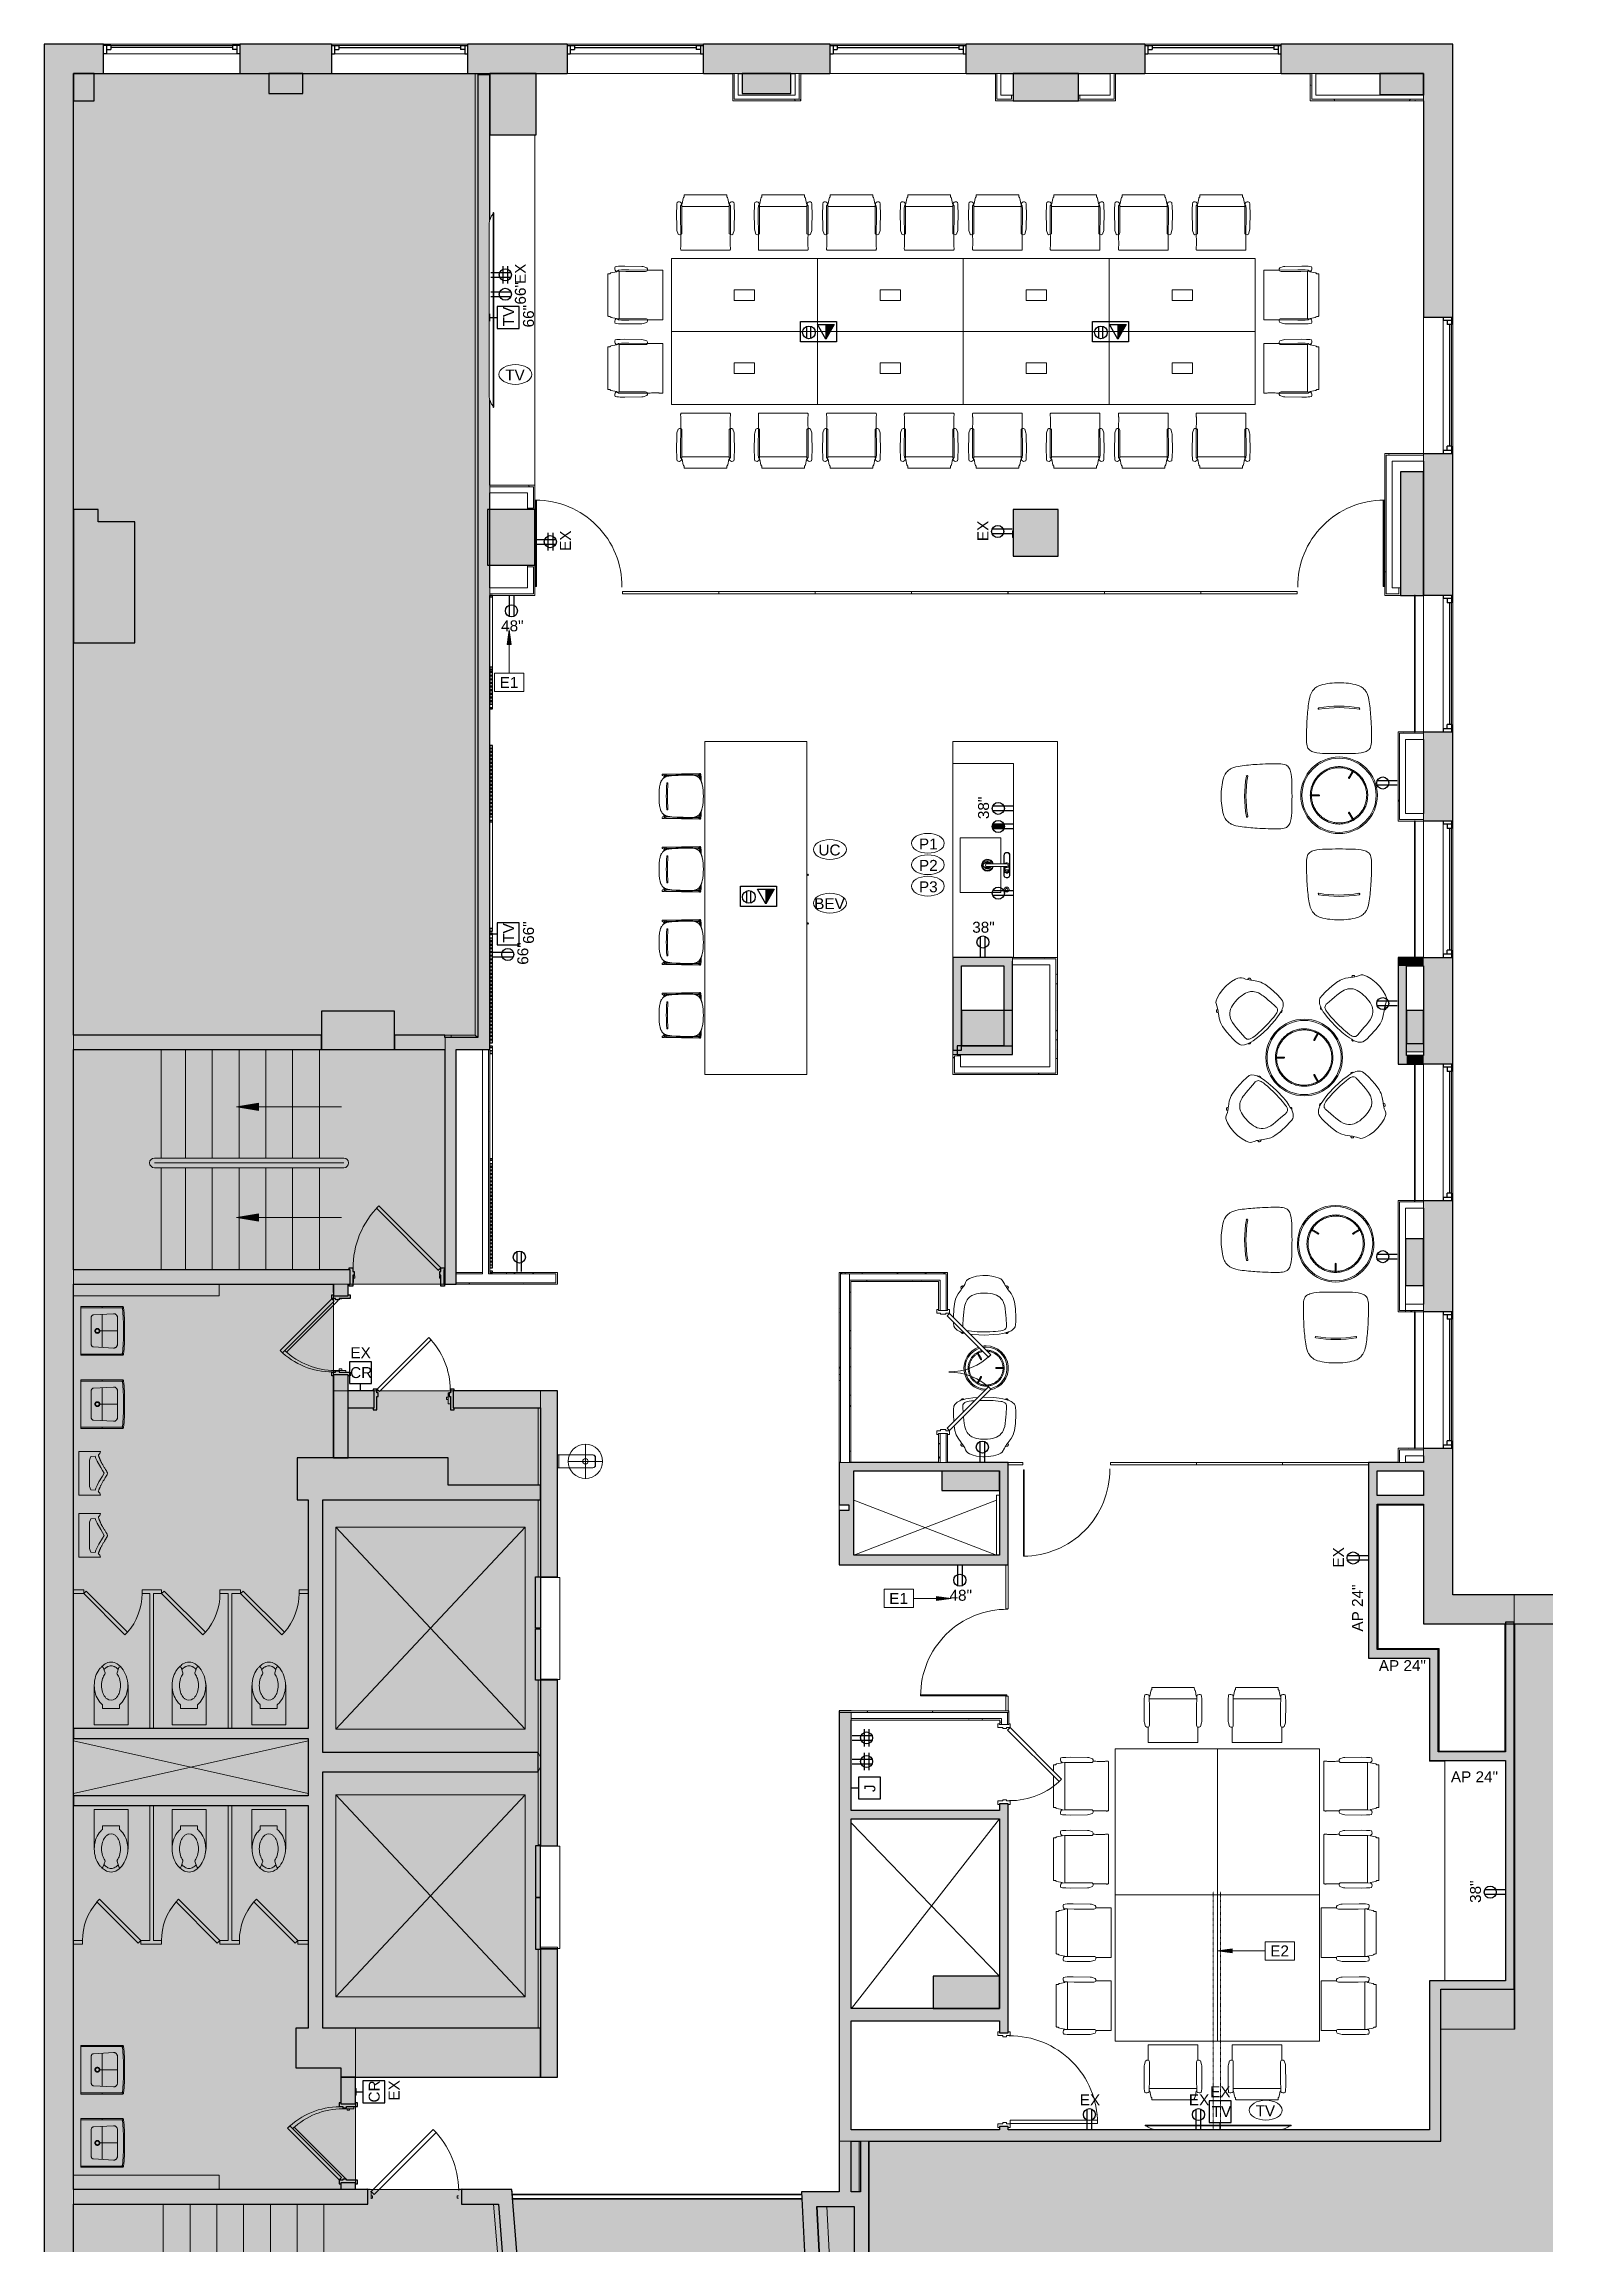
# Model space of a CAD drawing. Header units: inches. Extents: x 1808 to 2428, y 950 to 1857.
import ezdxf

# ---------------------------------------------------------------- set-up
doc = ezdxf.new("R2010")
doc.units = ezdxf.units.IN
doc.header["$MEASUREMENT"] = 0
doc.linetypes.add('Dash 1_16_', pattern=[0.125, 0.0625, -0.0625])
for name, color, linetype, lineweight in [('1600 K ST MEZZANINE_dwg', 8, 'Continuous', 9), ('A-ANNO-KEYN', 231, 'Continuous', 9), ('A-ANNO-NOTE', 131, 'Continuous', 40), ('A-Cols-Bldg', 7, 'Continuous', 9), ('A-DETL', 90, 'Continuous', 9), ('A-DETL-GENF', 92, 'Continuous', 9), ('A-DETL-THIN', 151, 'Continuous', 9), ('A-DOOR', 31, 'Continuous', 18), ('A-Door-Exst', 7, 'Continuous', 9), ('A-FLOR-HRAL', 11, 'Continuous', 9), ('A-Flor-Hral-Exst', 7, 'Continuous', 9), ('A-GENM', 13, 'Continuous', 18), ('A-GLAZ', 151, 'Continuous', 18), ('A-GLAZ-CURT', 52, 'Continuous', 9), ('A-WALL', 113, 'Continuous', 18), ('A-Wall-Exst', 7, 'Continuous', 9), ('A-WALL-PATT', 111, 'Continuous', 18), ('E-ELEC-FIXT', 91, 'Continuous', 9), ('G-ANNO-TEXT', 4, 'Continuous', 9), ('I-FURN', 30, 'Continuous', 9), ('I-FURN-PNLS', 30, 'Continuous', 9), ('I-WALL', 2, 'Continuous', 18), ('P-SANR-FIXT', 6, 'Continuous', 18), ('P-SANR-FIXT-IDEN', 2, 'Continuous', 9), ('Q-CASE', 31, 'Continuous', 9), ('Q-SPCQ', 91, 'Continuous', 9), ('Q-SPCQ-IDEN', 132, 'Continuous', 9), ('XAR$0$AFLEV', 7, 'Continuous', 9), ('XAR$0$AFLST', 7, 'Continuous', 9), ('XAR$0$AWA', 7, 'Continuous', 9), ('XAR$0$PFI', 7, 'Continuous', 9)]:
    doc.layers.add(name, color=color, linetype=linetype, lineweight=lineweight)
doc.styles.add('Arial', font='arial.ttf', dxfattribs={"height": 4.5})
doc.styles.add('Swis721 Lt BT', font='swissl.ttf', dxfattribs={"height": 4.5})
pattern_1 = [(0, (0, 0), (15.36, 3.84), [0.634, -10.886, 0.634, -10.886, -61.44]), (0, (0, 0), (15.36, 3.84), [-23.04, 0.634, -22.406, 0.634, -10.886, -26.88]), (0, (0, 0), (15.36, 3.84), [-57.6, 0.634, -7.046, 0.634, -18.566]), (120, (5.76, 1.92), (-11.0055376, 11.38215), [0.634, -10.886, 0.634, -10.886, -61.44]), (120, (5.76, 1.92), (-11.0055376, 11.38215), [-23.04, 0.634, -22.406, 0.634, -10.886, -26.88]), (120, (5.76, 1.92), (-11.0055376, 11.38215), [-57.6, 0.634, -7.046, 0.634, -18.566]), (240, (7.68, 9.6), (-4.3544624, -15.22215), [0.634, -10.886, 0.634, -10.886, -61.44]), (240, (7.68, 9.6), (-4.3544624, -15.22215), [-23.04, 0.634, -22.406, 0.634, -10.886, -26.88]), (240, (7.68, 9.6), (-4.3544624, -15.22215), [-57.6, 0.634, -7.046, 0.634, -18.566])]

msp = doc.modelspace()

# ---------------------------------------------------------------- texts
at = {"layer": 'A-ANNO-KEYN', "char_height": 4.5, "width": 9.393, "attachment_point": 1, "style": 'Arial'}
for s, insert in [('E1', (1994.84, 1596.81)), ('E1', (2154.98, 1220.43)), ('E2', (2311.6, 1075.6))]:
    msp.add_mtext(s, dxfattribs=dict(at, insert=insert))
at = {"layer": 'A-ANNO-NOTE', "lineweight": 9, "char_height": 4.5, "attachment_point": 1, "rotation": 90, "style": 'Swis721 Lt BT'}
for s, insert, width in [('EX', (2001.12, 1758.28), 9.2415), ('66"', (2001.12, 1749.84), 10.302), ('TV', (1996.29, 1740.9), 8.484), ('66"', (2004.45, 1740.46), 10.302), ('EX', (2191.25, 1652.65), 9.2415), ('EX', (2019.62, 1648.62), 9.2415), ('38"', (2191.5, 1538.41), 10.302), ('TV', (1996.29, 1487.6), 8.484), ('66"', (2004.45, 1487.17), 10.302), ('66"', (2002.12, 1478.58), 10.302), ('EX', (2337.35, 1230.85), 9.2415), ('J', (2144.79, 1138.6), 3.7875), ('38"', (2393.7, 1093.07), 10.302), ('CR', (1941.04, 1011.06), 10.302), ('EX', (1949.2, 1011.83), 9.2415)]:
    msp.add_mtext(s, dxfattribs=dict(at, insert=insert, width=width))
at = {"layer": 'A-ANNO-NOTE', "lineweight": 9, "char_height": 4.5, "attachment_point": 1, "style": 'Swis721 Lt BT'}
for s, insert, width in [('48"', (1995.46, 1620.07), 10.302), ('38"', (2189.1, 1496.23), 10.302), ('EX', (1933.52, 1321.41), 9.2415), ('CR', (1933.4, 1313.25), 10.302), ('48"', (2179.77, 1221.73), 10.302), ('EX', (2286.87, 1017.74), 9.2415), ('EX', (2233.3, 1014.41), 9.2415), ('EX', (2278.15, 1014.41), 9.2415), ('TV', (2287.5, 1009.58), 8.484)]:
    msp.add_mtext(s, dxfattribs=dict(at, insert=insert, width=width))
at = {"layer": 'G-ANNO-TEXT', "color": 7, "insert": (2345.21, 1204.56), "char_height": 4.5, "width": 21.816, "attachment_point": 1, "rotation": 90, "style": 'Swis721 Lt BT'}
msp.add_mtext('AP 24"', dxfattribs=at)
at = {"layer": 'G-ANNO-TEXT', "color": 7, "char_height": 4.5, "width": 21.816, "attachment_point": 1, "style": 'Swis721 Lt BT'}
for insert in [(2356.21, 1192.84), (2385.84, 1147.15)]:
    msp.add_mtext('AP 24"', dxfattribs=dict(at, insert=insert))
at = {"layer": 'P-SANR-FIXT-IDEN', "char_height": 4.5, "width": 8.787, "attachment_point": 1, "style": 'Swis721 Lt BT'}
for s, insert in [('P1', (2167.2, 1530.45)), ('P2', (2167.2, 1521.65)), ('P3', (2167.2, 1512.85))]:
    msp.add_mtext(s, dxfattribs=dict(at, insert=insert))
at = {"layer": 'Q-SPCQ-IDEN', "char_height": 4.5, "attachment_point": 1, "style": 'Arial'}
for s, insert, width in [('TV', (1997.14, 1723.16), 9.8475), ('UC', (2125.89, 1527.98), 11.211), ('BEV', (2124.15, 1505.93), 15.453), ('TV', (2305.57, 1009.94), 9.8475)]:
    msp.add_mtext(s, dxfattribs=dict(at, insert=insert, width=width))

# ---------------------------------------------------------------- blocks, each defined once
blk = doc.blocks.new('ELEVATOR DOOR - 42_ x 84_-7366701-MEZZANINE  POWER _ SIGNAL')
at = {"layer": 'A-DOOR'}
for points in [[(-4.03, -3.5), (-25.15, -3.5), (-25.15, -5.5), (-4.03, -5.5)], [(17.35, -3.5), (-3.78, -3.5), (-3.78, -5.5), (17.35, -5.5)]]:
    blk.add_hatch(color=250, dxfattribs=at).paths.add_polyline_path(points, flags=0)
for p, q in [((17.1, 4.5), (-24.9, 4.5)), ((-24.9, 4.5), (-24.9, -3.5)), ((17.1, -3.5), (17.1, 4.5)), ((-4.03, -3.5), (-3.78, -3.5))]:
    blk.add_line(p, q, dxfattribs=at)
at = {"layer": 'A-DOOR', "color": 8, "lineweight": 30}
for p, q in [((-25.15, -5.5), (-25.15, -3.5)), ((-25.15, -3.5), (-4.03, -3.5)), ((-4.03, -5.5), (-25.15, -5.5)), ((-4.03, -3.5), (-4.03, -5.5)), ((-3.78, -5.5), (-3.78, -3.5)), ((-3.78, -3.5), (17.35, -3.5)), ((17.35, -5.5), (-3.78, -5.5)), ((17.35, -3.5), (17.35, -5.5))]:
    blk.add_line(p, q, dxfattribs=at)
blk = doc.blocks.new('ELEVATOR DOOR - 42_ x 84_-7366661-MEZZANINE  POWER _ SIGNAL')
at = {"layer": 'A-DOOR'}
for points in [[(-25.15, 5.5), (-25.15, 3.5), (-4.03, 3.5), (-4.03, 5.5)], [(-3.78, 5.5), (-3.78, 3.5), (17.35, 3.5), (17.35, 5.5)]]:
    blk.add_hatch(color=250, dxfattribs=at).paths.add_polyline_path(points, flags=0)
at = {"layer": 'A-DOOR', "color": 8, "lineweight": 30}
for p, q in [((-4.03, 5.5), (-25.15, 5.5)), ((-25.15, 5.5), (-25.15, 3.5)), ((-25.15, 3.5), (-4.03, 3.5)), ((-4.03, 3.5), (-4.03, 5.5)), ((17.35, 5.5), (-3.78, 5.5)), ((-3.78, 5.5), (-3.78, 3.5)), ((-3.78, 3.5), (17.35, 3.5)), ((17.35, 3.5), (17.35, 5.5))]:
    blk.add_line(p, q, dxfattribs=at)
at = {"layer": 'A-DOOR'}
for p, q in [((-24.9, 3.5), (-24.9, -4.5)), ((-3.78, 3.5), (-4.03, 3.5)), ((17.1, -4.5), (17.1, 3.5)), ((-24.9, -4.5), (17.1, -4.5))]:
    blk.add_line(p, q, dxfattribs=at)
blk = doc.blocks.new('Drinking_Fountain-Haws_Corporation-Wall_Mounted_1001 - 1001-7026066-MEZZANINE  POWER _ SIGNAL')
at = {"layer": 'P-SANR-FIXT', "lineweight": 9}
for p, q in [((16.44, 18.17), (16.44, 3.5)), ((20.53, 19.17), (17.44, 19.17)), ((20.69, 19), (17.44, 19)), ((20.69, 19), (17.44, 19)), ((19.07, 7.94), (19.07, 22.06)), ((26.25, 15), (12, 15)), ((16.44, 18), (16.44, 4.15)), ((16.44, 18), (16.44, 4.15)), ((21.69, 3.5), (21.69, 18.02)), ((21.69, 4.15), (21.69, 18)), ((21.69, 4.15), (21.69, 18)), ((16.59, 4), (21.54, 4)), ((16.59, 4), (21.54, 4))]:
    blk.add_line(p, q, dxfattribs=at)
for radius in [7.06, 1.13]:
    blk.add_circle((19.07, 15), radius, dxfattribs=at)
for centre, radius, start, end in [((19.07, 15), 7.06, 360, 180), ((17.44, 18.17), 1, 90, 180), ((17.44, 18), 1, 90, 180), ((17.44, 18), 1, 90, 180), ((20.53, 18), 1.17, 1.0568, 90), ((20.69, 18), 1, 360, 90), ((20.69, 18), 1, 360, 90), ((19.07, 15), 7.06, 180, 360), ((16.59, 4.15), 0.15, 180, 270), ((16.59, 4.15), 0.15, 180, 270), ((21.54, 4.15), 0.15, 270, 0), ((21.54, 4.15), 0.15, 270, 0)]:
    blk.add_arc(centre, radius, start, end, dxfattribs=at)
blk = doc.blocks.new('Door - Single - Solid Door-7923846-MEZZANINE  POWER _ SIGNAL')
at = {"layer": 'A-DOOR', "lineweight": 9}
for p, q in [((-15.63, 2.41), (-14.13, 2.41)), ((-15.63, 1.66), (-15.63, 2.41)), ((-14.13, 2.41), (-14.13, 0.41)), ((-14.13, 0.41), (-13.63, 0.41)), ((-13.63, 0.41), (-13.63, -1.09)), ((21.62, 0.41), (22.12, 0.41)), ((21.62, -1.09), (21.62, 0.41)), ((22.12, 2.41), (23.62, 2.41)), ((22.12, 0.41), (22.12, 2.41)), ((23.62, 2.41), (23.62, 1.66)), ((-15.63, -2.59), (-15.63, -1.84)), ((-14.13, -2.59), (-15.63, -2.59)), ((-14.13, -1.09), (-14.13, -2.59)), ((-13.63, -1.09), (-14.13, -1.09)), ((22.12, -1.09), (21.62, -1.09)), ((22.12, -2.59), (22.12, -1.09)), ((23.62, -2.59), (22.12, -2.59)), ((23.62, -1.84), (23.62, -2.59))]:
    blk.add_line(p, q, dxfattribs=at)
at = {"layer": 'A-DOOR'}
for p, q in [((-12.63, -2.59), (-14.01, -2.59)), ((-14.01, -2.59), (-14.01, -38.59)), ((-12.63, -38.59), (-12.63, -2.59)), ((-14.01, -38.59), (-12.63, -38.59))]:
    blk.add_line(p, q, dxfattribs=at)
at = {"layer": 'A-DOOR', "lineweight": 9}
blk.add_arc((-14.01, -2.59), 36, 270, 0.5, dxfattribs=at)
blk = doc.blocks.new('1600 K ST MEZZANINE_dwg-7073454-MEZZANINE  POWER _ SIGNAL')
at = {"lineweight": 9}
for points in [[(1895.71, 1418.7), (1886.71, 1420.2), (1895.71, 1421.7)], [(1895.71, 1373.26), (1886.71, 1374.76), (1895.71, 1376.26)]]:
    blk.add_hatch(color=256, dxfattribs=at).paths.add_polyline_path(points, flags=0)
at = {"layer": 'A-Cols-Bldg'}
h = blk.add_hatch(color=256, dxfattribs=at)
h.paths.add_polyline_path([(2381.7, 1041.2), (2412.08, 1041.2), (2412.08, 1061.08), (2411.83, 1061.08), (2411.83, 1057.59), (2381.7, 1057.59)], flags=0)
h.paths.add_polyline_path([(2200.34, 1270.53), (2200.38, 1270.53), (2200.38, 1270.58), (2176.63, 1270.58), (2176.63, 1270.53), (2189.66, 1270.53)], flags=0)
h.paths.add_polyline_path([(2181.75, 1441.73), (2182.88, 1441.73), (2182.88, 1443.48), (2181.13, 1443.48), (2181.13, 1441.73)], flags=0)
h.paths.add_polyline_path([(2374.63, 1442.73), (2374.63, 1446.22), (2367.63, 1446.22), (2367.63, 1442.73), (2369.49, 1442.73)], flags=0)
at = {"lineweight": 9}
for p, q in [((1886.71, 1420.2), (1895.71, 1421.7)), ((1886.71, 1420.2), (1929.87, 1420.2)), ((1895.71, 1418.7), (1886.71, 1420.2)), ((1895.71, 1421.7), (1895.71, 1418.7)), ((1886.71, 1374.76), (1895.71, 1376.26)), ((1886.71, 1374.76), (1929.87, 1374.76)), ((1895.71, 1373.26), (1886.71, 1374.76)), ((1895.71, 1376.26), (1895.71, 1373.26))]:
    blk.add_line(p, q, dxfattribs=at)
at = {"layer": 'A-Cols-Bldg'}
for p, q in [((2181.13, 1441.73), (2181.13, 1443.48)), ((2181.13, 1443.48), (2181.13, 1441.73)), ((2374.63, 1442.73), (2367.63, 1442.73)), ((2176.63, 1270.53), (2176.63, 1270.58))]:
    blk.add_line(p, q, dxfattribs=at)
at = {"layer": 'A-Cols-Bldg', "flags": 128}
blk.add_lwpolyline([(2411.83, 1061.08), (2412.08, 1061.08), (2412.08, 1041.2), (2381.7, 1041.2)], dxfattribs=at)
at = {"layer": 'A-Door-Exst'}
for p, q in [((1926.23, 1340.93), (1926.71, 1341.41)), ((1931.68, 1311.88), (1931.68, 1311.16)), ((1973.66, 1298.2), (1974.61, 1298.2)), ((1934.88, 1008.51), (1934.88, 1009.38)), ((1929.26, 979.63), (1929.77, 979.13)), ((1933.13, 979.14), (1932.13, 979.14))]:
    blk.add_line(p, q, dxfattribs=at)
at = {"layer": 'A-Door-Exst', "flags": 128}
for points in [[(1934.5, 1348.03), (1934.72, 1348.03), (1934.72, 1351.03)], [(1970.75, 1348.03), (1970.72, 1348.03), (1970.72, 1351.03)], [(1928.15, 1340.91), (1928.42, 1340.64), (1907.2, 1319.43), (1906.59, 1320.05)], [(1929.93, 1341.41), (1929.93, 1341.26), (1928.93, 1341.26), (1928.93, 1341.41)], [(1927.18, 1311.16), (1927.18, 1311.88), (1931.68, 1311.88)], [(1974.11, 1302.7), (1973.66, 1302.7), (1973.66, 1298.2)], [(1930.38, 1008.88), (1930.38, 1008.51), (1934.88, 1008.51)], [(1931.49, 979.63), (1931.62, 979.75), (1910.4, 1000.97), (1909.76, 1000.32)], [(1941.75, 974.5), (1942.03, 974.5), (1942.03, 971.5)], [(1978, 971.75), (1977.41, 971.75), (1977.41, 972.75), (1978, 972.75)]]:
    blk.add_lwpolyline(points, dxfattribs=at)
for points in [[(1934.72, 1350.78), (1935.35, 1350.78), (1935.35, 1349.78), (1934.72, 1349.78)], [(1970.72, 1350.78), (1970.1, 1350.78), (1970.1, 1349.78), (1970.72, 1349.78)], [(1929.93, 1311.88), (1929.93, 1312.51), (1928.93, 1312.51), (1928.93, 1311.88)], [(1973.66, 1299.95), (1973.03, 1299.95), (1973.03, 1300.95), (1973.66, 1300.95)], [(1933.13, 1008.51), (1933.13, 1007.89), (1932.13, 1007.89), (1932.13, 1008.51)], [(1942.03, 974.5), (1943.27, 973.27), (1968.73, 998.72), (1967.49, 999.96)], [(1942.03, 971.75), (1942.66, 971.75), (1942.66, 972.75), (1942.03, 972.75)]]:
    blk.add_lwpolyline(points, close=True, dxfattribs=at)
at = {"layer": 'A-Door-Exst'}
for centre, radius, start, end in [((1927.18, 1341.88), 30, 226.68234, 270), ((1930.38, 978.51), 30, 90, 133.39892), ((1942.03, 974.5), 36, 0.67085, 45)]:
    blk.add_arc(centre, radius, start, end, dxfattribs=at)
at = {"layer": 'A-Flor-Hral-Exst'}
for p, q in [((2412.08, 1155.38), (2412.08, 1207.73)), ((2000.23, 973.38), (2119, 973.38)), ((2000.23, 971.38), (2119.1, 971.38))]:
    blk.add_line(p, q, dxfattribs=at)
at = {"layer": 'A-Wall-Exst'}
for p, q in [((1976.99, 1352.16), (1976.99, 1443.7)), ((1926.43, 1309.66), (1926.43, 1275.92)), ((2010.63, 1296.45), (2010.63, 1264.73)), ((2010.63, 1258.73), (2010.63, 1227.08)), ((2408.08, 1207.73), (2408.08, 1155.38)), ((2010.63, 1184.58), (2010.63, 1154.95)), ((2010.63, 1074.08), (2010.63, 1041.58)), ((2142.68, 995.15), (2142.68, 974.38)), ((2124.96, 974.39), (2124.92, 974.38)), ((1992.38, 969.25), (1993.91, 949.7)), ((2125.32, 968.38), (2126.26, 949.7)), ((2130.26, 949.7), (2129.33, 968.38))]:
    blk.add_line(p, q, dxfattribs=at)
at = {"layer": 'A-Wall-Exst', "flags": 128}
for points in [[(1984.83, 1844.85), (1984.83, 1449.7), (1974.99, 1449.7), (1972.36, 1449.7)], [(1926.43, 1347.28), (1926.43, 1343.88), (1926.63, 1343.88)], [(2200.38, 1260.58), (2199.13, 1260.58), (2199.13, 1235.98)], [(2374.63, 1260.58), (2355.98, 1260.58), (2355.98, 1260.58), (2355.48, 1260.58)], [(2408.08, 1155.38), (2381.08, 1155.38), (2381.08, 1197.68), (2355.98, 1197.68), (2355.98, 1256.58), (2374.63, 1256.58)], [(2011.63, 1226.95), (2018.63, 1226.95), (2018.63, 1227.08)], [(2411.83, 1061.08), (2412.08, 1061.08), (2412.08, 1153.38), (2412.08, 1207.73)], [(2018.63, 1184.58), (2018.63, 1184.95), (2011.63, 1184.95)], [(2010.63, 1146.95), (2010.63, 1116.95), (2011.63, 1116.95)], [(2377.08, 1151.63), (2377.08, 1151.38), (2383.33, 1151.38)], [(2018.63, 1074.08), (2018.63, 1074.95), (2011.63, 1074.95)], [(2146.68, 949.7), (2146.68, 972.38), (2146.68, 995.15)]]:
    blk.add_lwpolyline(points, dxfattribs=at)
at = {"layer": 'A-WALL-PATT', "color": 7, "lineweight": 9}
for p, q in [((1984.83, 1449.7), (1985.83, 1448.7)), ((1985.83, 1448.7), (1984.83, 1449.7)), ((1926.63, 1343.88), (1926.43, 1343.88)), ((2199.13, 1260.58), (2200.38, 1260.58)), ((2355.91, 1260.43), (2355.98, 1260.58)), ((2355.98, 1197.68), (2355.48, 1197.18)), ((2355.48, 1197.18), (2355.98, 1197.68)), ((2381.08, 1197.68), (2380.58, 1197.18)), ((2380.58, 1197.18), (2381.08, 1197.68)), ((2011.63, 1116.95), (2010.63, 1116.95)), ((2011.63, 1074.95), (2018.63, 1074.95)), ((2412.08, 1061.08), (2411.83, 1061.08))]:
    blk.add_line(p, q, dxfattribs=at)
at = {"layer": 'A-WALL-PATT', "color": 7, "lineweight": 9, "flags": 128}
for points in [[(1974.99, 1448.7), (1974.99, 1449.7)], [(2355.8, 1256.93), (2355.98, 1256.58)], [(2011.63, 1152.95), (2010.63, 1154.95)], [(2380.83, 1155.13), (2381.08, 1155.38)], [(2408.2, 1155.13), (2408.08, 1155.38)], [(2411.83, 1153.38), (2412.08, 1153.38)], [(2011.63, 1148.95), (2010.63, 1146.95)], [(2377.33, 1151.63), (2377.08, 1151.38)], [(2146.63, 972.38), (2146.68, 972.38)]]:
    blk.add_lwpolyline(points, close=True, dxfattribs=at)
for points in [[(2355.48, 1260.58), (2355.98, 1260.58), (2355.9, 1260.43)], [(2018.63, 1226.95), (2012.8, 1226.95), (2011.63, 1226.95)], [(2011.63, 1184.95), (2012.63, 1184.95), (2018.63, 1184.95)]]:
    blk.add_lwpolyline(points, dxfattribs=at)
at = {"layer": 'XAR$0$AFLEV'}
for p, q in [((2140.38, 1235.98), (2199.13, 1258.58)), ((2140.38, 1258.58), (2199.13, 1235.98)), ((1916.13, 1159.68), (1819.63, 1138.08)), ((1819.63, 1159.68), (1916.13, 1138.08)), ((2200.38, 1062.93), (2139.38, 1126.05)), ((2139.52, 1049.66), (2200.38, 1127.6))]:
    blk.add_line(p, q, dxfattribs=at)
at = {"layer": 'XAR$0$AFLEV', "flags": 128}
for points in [[(2005.28, 1247.45), (1927.48, 1247.45), (1927.48, 1164.45), (2005.28, 1164.45), (2005.28, 1247.45), (1927.48, 1164.45), (2005.28, 1164.45), (1927.48, 1247.45)], [(2005.28, 1137.45), (1927.48, 1137.45), (1927.48, 1054.45), (2005.28, 1054.45), (2005.28, 1137.45), (1927.48, 1054.45), (2005.28, 1054.45), (1927.48, 1137.45)]]:
    blk.add_lwpolyline(points, dxfattribs=at)
at = {"layer": 'XAR$0$AFLST'}
for p, q in [((1855.75, 1399.16), (1855.75, 1443.7)), ((1865.75, 1399.16), (1865.75, 1443.7)), ((1876.75, 1443.7), (1876.75, 1399.16)), ((1887.75, 1443.7), (1887.75, 1399.16)), ((1898.75, 1443.7), (1898.75, 1399.16)), ((1909.75, 1443.7), (1909.75, 1399.16)), ((1920.75, 1443.7), (1920.75, 1399.16)), ((1930.79, 1399.16), (1852.97, 1399.16)), ((1930.79, 1397.16), (1852.97, 1397.16)), ((1852.97, 1395.16), (1930.79, 1395.16)), ((1855.75, 1395.16), (1855.75, 1353.28)), ((1865.75, 1395.16), (1865.75, 1353.28)), ((1876.75, 1395.16), (1876.75, 1353.28)), ((1887.75, 1395.16), (1887.75, 1353.28)), ((1898.75, 1395.16), (1898.75, 1353.28)), ((1909.75, 1395.16), (1909.75, 1353.28)), ((1920.75, 1395.16), (1920.75, 1353.28)), ((1856.62, 969.25), (1856.62, 949.7)), ((1867.62, 969.25), (1867.62, 949.7)), ((1878.62, 969.25), (1878.62, 949.7)), ((1889.62, 969.25), (1889.62, 949.7)), ((1900.62, 969.25), (1900.62, 949.7)), ((1911.62, 969.25), (1911.62, 949.7)), ((1922.62, 969.25), (1922.62, 949.7))]:
    blk.add_line(p, q, dxfattribs=at)
for centre, start, end in [((1852.97, 1397.16), 90, 270), ((1930.79, 1397.16), 270, 90)]:
    blk.add_arc(centre, 2, start, end, dxfattribs=at)
at = {"layer": 'XAR$0$AWA', "flags": 128}
for points in [[(1819.63, 1342.51), (1879.63, 1342.51), (1879.63, 1347.28)], [(1819.63, 981.25), (1879.63, 981.25), (1879.63, 975.25)]]:
    blk.add_lwpolyline(points, dxfattribs=at)
at = {"layer": 'XAR$0$PFI'}
for p, q in [((1839.35, 1337.62), (1822.75, 1337.62)), ((1827, 1322.54), (1827, 1333.7)), ((1836.17, 1335.16), (1827.95, 1334.7)), ((1831.53, 1337.62), (1831.53, 1338.12)), ((1831.53, 1321.34), (1831.53, 1334.9)), ((1837.75, 1322.58), (1837.75, 1333.66)), ((1840.14, 1337.99), (1839.68, 1337.49)), ((1830.5, 1328.12), (1837.75, 1328.12)), ((1840.21, 1328.12), (1840.21, 1331.14)), ((1836.17, 1321.08), (1827.95, 1321.54)), ((1831.53, 1318.12), (1831.53, 1318.62)), ((1840.14, 1318.25), (1839.68, 1318.75)), ((1839.35, 1307.53), (1822.75, 1307.53)), ((1831.53, 1307.53), (1831.53, 1308.03)), ((1840.14, 1307.9), (1839.68, 1307.39)), ((1827, 1292.44), (1827, 1303.61)), ((1836.17, 1305.06), (1827.95, 1304.61)), ((1830.5, 1298.03), (1837.75, 1298.03)), ((1831.53, 1291.25), (1831.53, 1304.8)), ((1837.75, 1292.49), (1837.75, 1303.56)), ((1840.21, 1298.03), (1840.21, 1301.04)), ((1836.17, 1290.99), (1827.95, 1291.45)), ((1831.53, 1288.03), (1831.53, 1288.53)), ((1840.14, 1288.16), (1839.68, 1288.66)), ((1826.21, 1265.68), (1826.21, 1273.55)), ((1826.21, 1240.16), (1826.21, 1248.03)), ((1832.65, 1187.56), (1831.92, 1189.76)), ((1838.33, 1189.79), (1837.59, 1187.56)), ((1864.68, 1187.56), (1863.95, 1189.76)), ((1870.36, 1189.79), (1869.62, 1187.56)), ((1897.49, 1187.56), (1896.76, 1189.76)), ((1903.17, 1189.79), (1902.43, 1187.56)), ((1832.65, 1110.2), (1831.92, 1107.99)), ((1838.33, 1107.97), (1837.59, 1110.2)), ((1864.68, 1110.2), (1863.95, 1107.99)), ((1870.36, 1107.97), (1869.62, 1110.2)), ((1897.49, 1110.2), (1896.76, 1107.99)), ((1903.17, 1107.97), (1902.43, 1110.2)), ((1831.53, 1034.04), (1831.53, 1034.54)), ((1840.14, 1034.41), (1839.68, 1033.91)), ((1839.35, 1034.04), (1822.75, 1034.04)), ((1827, 1018.96), (1827, 1030.12)), ((1836.17, 1031.58), (1827.95, 1031.12)), ((1831.53, 1017.76), (1831.53, 1031.32)), ((1837.75, 1019), (1837.75, 1030.08)), ((1840.21, 1024.54), (1840.21, 1027.56)), ((1836.17, 1017.5), (1827.95, 1017.96)), ((1830.5, 1024.54), (1837.75, 1024.54)), ((1831.53, 1014.54), (1831.53, 1015.04)), ((1840.14, 1014.67), (1839.68, 1015.17)), ((1839.35, 1003.95), (1822.75, 1003.95)), ((1827, 988.86), (1827, 1000.03)), ((1836.17, 1001.48), (1827.95, 1001.03)), ((1831.53, 1003.95), (1831.53, 1004.45)), ((1831.53, 987.67), (1831.53, 1001.22)), ((1837.75, 988.91), (1837.75, 999.99)), ((1840.14, 1004.32), (1839.68, 1003.82)), ((1830.5, 994.45), (1837.75, 994.45)), ((1840.21, 994.45), (1840.21, 997.46)), ((1836.17, 987.41), (1827.95, 987.87)), ((1831.53, 984.45), (1831.53, 984.95)), ((1840.14, 984.58), (1839.68, 985.08))]:
    blk.add_line(p, q, dxfattribs=at)
at = {"layer": 'XAR$0$PFI', "flags": 128}
for points in [[(1839.35, 1318.62), (1822.75, 1318.62), (1822.75, 1337.62), (1822.75, 1338.12), (1839.8, 1338.12)], [(1840.21, 1325.1), (1840.21, 1328.12), (1840.75, 1328.12)], [(1840.7, 1324.93), (1840.71, 1328.12), (1840.7, 1331.31)], [(1839.8, 1318.12), (1822.75, 1318.12), (1822.75, 1318.62)], [(1839.35, 1288.53), (1822.75, 1288.53), (1822.75, 1307.53), (1822.75, 1308.03), (1839.8, 1308.03)], [(1840.21, 1295.01), (1840.21, 1298.03), (1840.75, 1298.03)], [(1840.7, 1294.84), (1840.71, 1298.03), (1840.7, 1301.21)], [(1839.8, 1288.03), (1822.75, 1288.03), (1822.75, 1288.53)], [(1830.73, 1260.63), (1821.87, 1260.61), (1821.87, 1278.61), (1830.73, 1278.59)], [(1826.79, 1276.45), (1828.54, 1276.6), (1828.92, 1275.69), (1829.37, 1274.61), (1830.87, 1271.99), (1831.62, 1270.8), (1832.37, 1269.61), (1831.62, 1268.42), (1830.12, 1266.04), (1829.37, 1264.61), (1828.92, 1263.53), (1828.54, 1262.62), (1826.79, 1262.77)], [(1829.87, 1262.03), (1829.94, 1262.24), (1830, 1262.45), (1830.07, 1262.64), (1830.13, 1262.82), (1830.2, 1263), (1830.27, 1263.16), (1830.33, 1263.33), (1830.4, 1263.48), (1830.46, 1263.63), (1830.53, 1263.78), (1830.59, 1263.94), (1830.66, 1264.1), (1830.74, 1264.27), (1830.83, 1264.45), (1830.93, 1264.65), (1831.05, 1264.87), (1831.18, 1265.11), (1831.32, 1265.37), (1831.47, 1265.65), (1831.63, 1265.92), (1831.79, 1266.21), (1831.95, 1266.48), (1832.1, 1266.75), (1832.25, 1266.99), (1832.38, 1267.22), (1832.51, 1267.43), (1832.62, 1267.62), (1832.73, 1267.8), (1832.84, 1267.96), (1832.93, 1268.12), (1833.03, 1268.27), (1833.12, 1268.42), (1833.22, 1268.57), (1833.31, 1268.72), (1833.39, 1268.87), (1833.47, 1269.02), (1833.53, 1269.16), (1833.58, 1269.31), (1833.61, 1269.46), (1833.62, 1269.61), (1833.61, 1269.76), (1833.58, 1269.91), (1833.53, 1270.07), (1833.45, 1270.23), (1833.36, 1270.4), (1833.25, 1270.59), (1833.13, 1270.78), (1833, 1271), (1832.85, 1271.23), (1832.7, 1271.48), (1832.54, 1271.73), (1832.37, 1271.99), (1832.21, 1272.26), (1832.05, 1272.52), (1831.9, 1272.78), (1831.75, 1273.02), (1831.61, 1273.25), (1831.49, 1273.47), (1831.38, 1273.67), (1831.27, 1273.87), (1831.17, 1274.05), (1831.08, 1274.22), (1831, 1274.39), (1830.92, 1274.55), (1830.85, 1274.71), (1830.78, 1274.86), (1830.71, 1275), (1830.65, 1275.15), (1830.59, 1275.3), (1830.52, 1275.44), (1830.46, 1275.59), (1830.4, 1275.74), (1830.33, 1275.9), (1830.27, 1276.06), (1830.2, 1276.23), (1830.14, 1276.4), (1830.08, 1276.59), (1830.02, 1276.78), (1829.97, 1276.99), (1829.93, 1277.21)], [(1830.73, 1235.12), (1821.87, 1235.1), (1821.87, 1253.1), (1830.73, 1253.07)], [(1826.79, 1250.93), (1828.54, 1251.09), (1828.92, 1250.18), (1829.37, 1249.09), (1830.87, 1246.47), (1831.62, 1245.28), (1832.37, 1244.1), (1831.62, 1242.91), (1830.12, 1240.53), (1829.37, 1239.1), (1828.92, 1238.01), (1828.54, 1237.1), (1826.79, 1237.26)], [(1829.87, 1236.51), (1829.94, 1236.73), (1830, 1236.93), (1830.07, 1237.12), (1830.13, 1237.31), (1830.2, 1237.48), (1830.27, 1237.65), (1830.33, 1237.81), (1830.4, 1237.97), (1830.46, 1238.12), (1830.53, 1238.27), (1830.59, 1238.42), (1830.66, 1238.58), (1830.74, 1238.75), (1830.83, 1238.93), (1830.93, 1239.13), (1831.05, 1239.35), (1831.18, 1239.6), (1831.32, 1239.86), (1831.47, 1240.13), (1831.63, 1240.41), (1831.79, 1240.69), (1831.95, 1240.97), (1832.1, 1241.23), (1832.25, 1241.48), (1832.38, 1241.71), (1832.51, 1241.91), (1832.62, 1242.1), (1832.73, 1242.28), (1832.84, 1242.45), (1832.93, 1242.61), (1833.03, 1242.76), (1833.12, 1242.91), (1833.22, 1243.06), (1833.31, 1243.2), (1833.39, 1243.35), (1833.47, 1243.5), (1833.53, 1243.65), (1833.58, 1243.8), (1833.61, 1243.95), (1833.62, 1244.1), (1833.61, 1244.24), (1833.58, 1244.4), (1833.53, 1244.55), (1833.45, 1244.72), (1833.36, 1244.89), (1833.25, 1245.07), (1833.13, 1245.27), (1833, 1245.48), (1832.85, 1245.71), (1832.7, 1245.96), (1832.54, 1246.22), (1832.37, 1246.48), (1832.21, 1246.74), (1832.05, 1247.01), (1831.9, 1247.26), (1831.75, 1247.51), (1831.61, 1247.74), (1831.49, 1247.95), (1831.38, 1248.16), (1831.27, 1248.35), (1831.17, 1248.53), (1831.08, 1248.71), (1831, 1248.88), (1830.92, 1249.04), (1830.85, 1249.19), (1830.78, 1249.34), (1830.71, 1249.49), (1830.65, 1249.63), (1830.59, 1249.78), (1830.52, 1249.93), (1830.46, 1250.07), (1830.4, 1250.23), (1830.33, 1250.38), (1830.27, 1250.54), (1830.2, 1250.71), (1830.14, 1250.89), (1830.08, 1251.07), (1830.02, 1251.27), (1829.97, 1251.47), (1829.93, 1251.69)], [(1819.63, 1220.18), (1823.88, 1220.18), (1840.85, 1203.21), (1841.91, 1204.27), (1824.94, 1221.24), (1823.88, 1220.18), (1823.88, 1221.68), (1819.63, 1221.68)], [(1851.05, 1164.68), (1851.05, 1220.18), (1847.88, 1220.18), (1847.88, 1221.68), (1855.9, 1221.68), (1855.9, 1220.18), (1856.96, 1221.24), (1873.93, 1204.27), (1872.87, 1203.21), (1855.9, 1220.18), (1852.55, 1220.18), (1852.55, 1164.68)], [(1905.36, 1203.21), (1888.39, 1220.18), (1888.39, 1221.68), (1879.9, 1221.68), (1879.9, 1220.18), (1883.21, 1220.18), (1883.21, 1164.68)], [(1884.71, 1164.68), (1884.71, 1220.18), (1888.39, 1220.18), (1889.45, 1221.24), (1906.42, 1204.27), (1905.36, 1203.21)], [(1916.13, 1221.68), (1912.39, 1221.68), (1912.39, 1220.18), (1916.13, 1220.18)], [(1828.17, 1181.13), (1828.17, 1166.26), (1842.17, 1166.26), (1842.17, 1181.13)], [(1860.2, 1181.13), (1860.2, 1166.26), (1874.2, 1166.26), (1874.2, 1181.13)], [(1893.01, 1181.13), (1893.01, 1166.26), (1907.01, 1166.26), (1907.01, 1181.13)], [(1831.62, 1174.52), (1831.62, 1172.97), (1838.62, 1172.97), (1838.62, 1174.52)], [(1863.65, 1174.52), (1863.65, 1172.97), (1870.65, 1172.97), (1870.65, 1174.52)], [(1896.46, 1174.52), (1896.46, 1172.97), (1903.46, 1172.97), (1903.46, 1174.52)], [(1828.17, 1116.62), (1828.17, 1131.5), (1842.17, 1131.5), (1842.17, 1116.62)], [(1851.05, 1133.08), (1851.05, 1077.58), (1847.37, 1077.58), (1846.31, 1076.52), (1829.34, 1093.49), (1830.4, 1094.55)], [(1830.4, 1094.55), (1847.37, 1077.58), (1847.37, 1076.08), (1855.86, 1076.08), (1855.86, 1077.58), (1852.55, 1077.58), (1852.55, 1133.08)], [(1860.2, 1116.62), (1860.2, 1131.5), (1874.2, 1131.5), (1874.2, 1116.62)], [(1884.71, 1133.08), (1884.71, 1077.58), (1887.88, 1077.58), (1887.88, 1076.08), (1879.86, 1076.08), (1879.86, 1077.58), (1878.8, 1076.52), (1861.83, 1093.49), (1862.89, 1094.55), (1879.86, 1077.58), (1883.21, 1077.58), (1883.21, 1133.08)], [(1893.01, 1116.62), (1893.01, 1131.5), (1907.01, 1131.5), (1907.01, 1116.62)], [(1831.62, 1123.23), (1831.62, 1124.79), (1838.62, 1124.79), (1838.62, 1123.23)], [(1863.65, 1123.23), (1863.65, 1124.79), (1870.65, 1124.79), (1870.65, 1123.23)], [(1896.46, 1123.23), (1896.46, 1124.79), (1903.46, 1124.79), (1903.46, 1123.23)], [(1916.13, 1077.58), (1911.88, 1077.58), (1894.91, 1094.55), (1893.85, 1093.49), (1910.82, 1076.52), (1911.88, 1077.58), (1911.88, 1076.08), (1916.13, 1076.08)], [(1819.63, 1076.08), (1823.37, 1076.08), (1823.37, 1077.58), (1819.63, 1077.58)], [(1839.35, 1015.04), (1822.75, 1015.04), (1822.75, 1034.04), (1822.75, 1034.54), (1839.8, 1034.54)], [(1840.7, 1021.35), (1840.71, 1024.54), (1840.7, 1027.73)], [(1840.21, 1021.52), (1840.21, 1024.54), (1840.75, 1024.54)], [(1839.8, 1014.54), (1822.75, 1014.54), (1822.75, 1015.04)], [(1839.35, 984.95), (1822.75, 984.95), (1822.75, 1003.95), (1822.75, 1004.45), (1839.8, 1004.45)], [(1840.21, 991.43), (1840.21, 994.45), (1840.75, 994.45)], [(1840.7, 991.26), (1840.71, 994.45), (1840.7, 997.63)], [(1839.8, 984.45), (1822.75, 984.45), (1822.75, 984.95)]]:
    blk.add_lwpolyline(points, dxfattribs=at)
at = {"layer": 'XAR$0$PFI'}
for centre, radius, start, end in [((1828.16, 1333.7), 1.15, 165.53012, 180.00005), ((1827.65, 1333.83), 0.631, 145.93094, 165.52974), ((1828.4, 1333.32), 1.54, 136.59003, 145.93117), ((1828.4, 1333.32), 1.54, 127.24881, 136.58995), ((1827.86, 1334.05), 0.631, 107.64967, 127.24848), ((1828.01, 1333.55), 1.15, 93.17998, 107.64991), ((1836.27, 1333.39), 1.77, 81.53233, 93.17992), ((1836.4, 1334.29), 0.86, 64.78187, 81.53231), ((1835.32, 1331.99), 3.41, 58.23747, 64.78185), ((1836.55, 1333.97), 1.08, 46.58977, 58.23736), ((1836.55, 1333.97), 1.08, 34.94244, 46.59003), ((1834.64, 1332.63), 3.41, 28.39806, 34.94244), ((1836.88, 1333.84), 0.86, 11.64749, 28.39793), ((1835.98, 1333.66), 1.77, 359.9999, 11.64749), ((1839.35, 1337.04), 0.578, 75.86717, 90.00014), ((1839.41, 1337.3), 0.312, 56.59379, 75.86676), ((1839.15, 1336.91), 0.781, 47.60124, 56.59389), ((1839.15, 1336.91), 0.781, 38.609, 47.60166), ((1839.52, 1337.2), 0.312, 19.33564, 38.60861), ((1839.8, 1337.54), 0.578, 75.91089, 90.00002), ((1839.27, 1337.11), 0.578, 5.20262, 19.33559), ((1710, 1325.34), 130.38, 3.46852, 5.20272), ((1839.87, 1337.8), 0.312, 56.68, 75.91065), ((1839.61, 1337.41), 0.783, 47.73249, 56.68029), ((1839.61, 1337.41), 0.783, 38.78497, 47.73277), ((1839.97, 1337.7), 0.312, 19.55391, 38.78456), ((1839.72, 1337.61), 0.578, 5.46518, 19.55431), ((1709.99, 1325.2), 130.9, 3.64331, 5.46505), ((1803.68, 1331.17), 37.02, 0.21756, 3.64336), ((1829.5, 1328.12), 1, 170.00007, 180.00008), ((1829.5, 1328.12), 1, 179.99992, 189.99993), ((1829.5, 1328.12), 1, 160.00004, 170.00005), ((1829.5, 1328.12), 1, 189.99995, 199.99996), ((1829.5, 1328.12), 1, 149.99978, 159.99979), ((1829.5, 1328.12), 1, 200.00021, 210.00022), ((1829.5, 1328.12), 1, 140.00006, 150.00007), ((1829.5, 1328.12), 1, 209.99993, 219.99994), ((1829.5, 1328.12), 1, 129.99999, 140.00001), ((1829.5, 1328.12), 1, 219.99999, 230.00001), ((1829.5, 1328.12), 0.75, 170.00007, 180.00008), ((1829.5, 1328.12), 0.75, 179.99992, 189.99993), ((1829.5, 1328.12), 0.75, 159.99972, 169.99973), ((1829.5, 1328.12), 0.75, 190.00027, 200.00028), ((1829.5, 1328.12), 0.75, 150.00018, 160.00019), ((1829.5, 1328.12), 0.75, 199.99981, 209.99982), ((1829.5, 1328.12), 1, 119.99993, 129.99994), ((1829.5, 1328.12), 0.75, 139.99997, 149.99998), ((1829.5, 1328.12), 0.75, 210.00002, 220.00003), ((1829.5, 1328.12), 1, 230.00006, 240.00007), ((1829.5, 1328.12), 0.75, 129.99999, 140.00001), ((1829.5, 1328.12), 0.75, 219.99999, 230.00001), ((1829.5, 1328.12), 1, 110.00021, 120.00022), ((1829.5, 1328.12), 1, 239.99978, 249.99979), ((1829.5, 1328.12), 0.75, 120.00002, 130.00003), ((1829.5, 1328.12), 0.75, 229.99997, 239.99998), ((1829.5, 1328.12), 0.75, 109.99981, 119.99982), ((1829.5, 1328.12), 0.75, 240.00018, 250.00019), ((1829.5, 1328.12), 1, 99.99995, 109.99996), ((1829.5, 1328.12), 1, 250.00004, 260.00005), ((1829.5, 1328.12), 0.75, 100.00027, 110.00028), ((1829.5, 1328.12), 0.75, 249.99972, 259.99973), ((1829.5, 1328.12), 1, 89.99992, 99.99993), ((1829.5, 1328.12), 1, 260.00007, 270.00008), ((1829.5, 1328.12), 0.75, 89.99992, 99.99993), ((1829.5, 1328.12), 0.75, 260.00007, 270.00008), ((1829.5, 1328.12), 1, 80.00007, 90.00008), ((1829.5, 1328.12), 0.75, 80.00007, 90.00008), ((1829.5, 1328.12), 0.75, 269.99992, 279.99993), ((1829.5, 1328.12), 1, 269.99992, 279.99993), ((1829.5, 1328.12), 0.75, 69.99972, 79.99973), ((1829.5, 1328.12), 0.75, 280.00027, 290.00028), ((1829.5, 1328.12), 1, 70.00004, 80.00005), ((1829.5, 1328.12), 1, 279.99995, 289.99996), ((1829.5, 1328.12), 0.75, 60.00018, 70.00019), ((1829.5, 1328.12), 0.75, 289.99981, 299.99982), ((1829.5, 1328.12), 1, 59.99978, 69.99979), ((1829.5, 1328.12), 1, 290.00021, 300.00022), ((1829.5, 1328.12), 0.75, 49.99997, 59.99998), ((1829.5, 1328.12), 0.75, 300.00002, 310.00003), ((1829.5, 1328.12), 0.75, 39.99999, 50.00001), ((1829.5, 1328.12), 0.75, 309.99999, 320.00001), ((1829.5, 1328.12), 1, 50.00006, 60.00007), ((1829.5, 1328.12), 1, 299.99993, 309.99994), ((1829.5, 1328.12), 0.75, 30.00002, 40.00003), ((1829.5, 1328.12), 0.75, 319.99997, 329.99998), ((1829.5, 1328.12), 1, 39.99999, 50.00001), ((1829.5, 1328.12), 0.75, 19.99981, 29.99982), ((1829.5, 1328.12), 0.75, 330.00018, 340.00019), ((1829.5, 1328.12), 1, 309.99999, 320.00001), ((1829.5, 1328.12), 0.75, 10.00027, 20.00028), ((1829.5, 1328.12), 0.75, 339.99972, 349.99973), ((1829.5, 1328.12), 0.75, 359.99992, 9.99993), ((1829.5, 1328.12), 0.75, 350.00007, 0.00008), ((1829.5, 1328.12), 1, 29.99993, 39.99994), ((1829.5, 1328.12), 1, 320.00006, 330.00007), ((1829.5, 1328.12), 1, 20.00021, 30.00022), ((1829.5, 1328.12), 1, 329.99978, 339.99979), ((1829.5, 1328.12), 1, 9.99995, 19.99996), ((1829.5, 1328.12), 1, 340.00004, 350.00005), ((1829.5, 1328.12), 1, 359.99992, 9.99993), ((1829.5, 1328.12), 1, 350.00007, 0.00008), ((1803.55, 1331.01), 36.66, 0.19779, 3.46847), ((1803.55, 1325.23), 36.66, 356.53153, 359.80221), ((1803.68, 1325.07), 37.02, 356.35664, 359.78244), ((1828.16, 1322.54), 1.15, 179.99995, 194.46988), ((1827.65, 1322.41), 0.631, 194.47026, 214.06906), ((1828.4, 1322.92), 1.54, 214.06883, 223.40997), ((1828.4, 1322.92), 1.54, 223.41005, 232.75119), ((1827.86, 1322.19), 0.631, 232.75152, 252.35033), ((1828.01, 1322.69), 1.15, 252.35009, 266.82002), ((1836.27, 1322.85), 1.77, 266.82008, 278.46767), ((1836.4, 1321.95), 0.86, 278.46769, 295.21813), ((1835.32, 1324.25), 3.41, 295.21815, 301.76253), ((1836.55, 1322.27), 1.08, 301.76264, 313.41023), ((1836.55, 1322.27), 1.08, 313.40997, 325.05756), ((1834.64, 1323.61), 3.41, 325.05756, 331.60194), ((1836.88, 1322.4), 0.86, 331.60207, 348.35251), ((1835.98, 1322.58), 1.77, 348.35251, 0.0001), ((1839.35, 1319.2), 0.578, 269.99986, 284.13283), ((1839.41, 1318.94), 0.312, 284.13324, 303.40621), ((1839.15, 1319.33), 0.781, 303.40611, 312.39876), ((1839.15, 1319.33), 0.781, 312.39834, 321.391), ((1839.52, 1319.04), 0.312, 321.39139, 340.66436), ((1839.8, 1318.7), 0.578, 269.99998, 284.08911), ((1839.27, 1319.13), 0.578, 340.66441, 354.79738), ((1710, 1330.9), 130.38, 354.79728, 356.53148), ((1839.87, 1318.44), 0.312, 284.08935, 303.32), ((1839.61, 1318.83), 0.783, 303.31971, 312.26751), ((1839.61, 1318.83), 0.783, 312.26723, 321.21503), ((1839.97, 1318.54), 0.312, 321.21544, 340.44609), ((1839.72, 1318.63), 0.578, 340.44569, 354.53482), ((1709.99, 1331.04), 130.9, 354.53495, 356.35669), ((1839.35, 1306.95), 0.578, 75.86717, 90.00014), ((1839.41, 1307.21), 0.312, 56.59379, 75.86676), ((1839.15, 1306.81), 0.781, 47.60124, 56.59389), ((1839.15, 1306.81), 0.781, 38.609, 47.60166), ((1839.52, 1307.11), 0.312, 19.33564, 38.60861), ((1839.8, 1307.45), 0.578, 75.91089, 90.00002), ((1839.27, 1307.02), 0.578, 5.20262, 19.33559), ((1710, 1295.25), 130.38, 3.46852, 5.20272), ((1839.87, 1307.71), 0.312, 56.68, 75.91065), ((1839.61, 1307.31), 0.783, 47.73249, 56.68029), ((1839.61, 1307.31), 0.783, 38.78497, 47.73277), ((1839.97, 1307.61), 0.312, 19.55391, 38.78456), ((1839.72, 1307.52), 0.578, 5.46518, 19.55431), ((1709.99, 1295.11), 130.9, 3.64331, 5.46505), ((1828.16, 1303.61), 1.15, 165.53012, 180.00005), ((1827.65, 1303.74), 0.631, 145.93094, 165.52974), ((1828.4, 1303.23), 1.54, 136.59003, 145.93117), ((1828.4, 1303.23), 1.54, 127.24881, 136.58995), ((1827.86, 1303.95), 0.631, 107.64967, 127.24848), ((1828.01, 1303.45), 1.15, 93.17998, 107.64991), ((1829.5, 1298.03), 1, 170.00007, 180.00008), ((1829.5, 1298.03), 1, 179.99992, 189.99993), ((1829.5, 1298.03), 1, 160.00004, 170.00005), ((1829.5, 1298.03), 1, 189.99995, 199.99996), ((1829.5, 1298.03), 1, 149.99978, 159.99979), ((1829.5, 1298.03), 1, 200.00021, 210.00022), ((1829.5, 1298.03), 1, 140.00006, 150.00007), ((1829.5, 1298.03), 1, 209.99993, 219.99994), ((1829.5, 1298.03), 1, 129.99999, 140.00001), ((1829.5, 1298.03), 1, 219.99999, 230.00001), ((1829.5, 1298.03), 0.75, 170.00007, 180.00008), ((1829.5, 1298.03), 0.75, 179.99992, 189.99993), ((1829.5, 1298.03), 0.75, 159.99972, 169.99973), ((1829.5, 1298.03), 0.75, 190.00027, 200.00028), ((1829.5, 1298.03), 0.75, 150.00018, 160.00019), ((1829.5, 1298.03), 0.75, 199.99981, 209.99982), ((1829.5, 1298.03), 1, 119.99993, 129.99994), ((1829.5, 1298.03), 0.75, 139.99997, 149.99998), ((1829.5, 1298.03), 0.75, 210.00002, 220.00003), ((1829.5, 1298.03), 1, 230.00006, 240.00007), ((1829.5, 1298.03), 0.75, 129.99999, 140.00001), ((1829.5, 1298.03), 0.75, 219.99999, 230.00001), ((1829.5, 1298.03), 1, 110.00021, 120.00022), ((1829.5, 1298.03), 0.75, 120.00002, 130.00003), ((1829.5, 1298.03), 0.75, 229.99997, 239.99998), ((1829.5, 1298.03), 0.75, 109.99981, 119.99982), ((1829.5, 1298.03), 0.75, 240.00018, 250.00019), ((1829.5, 1298.03), 1, 99.99995, 109.99996), ((1829.5, 1298.03), 0.75, 100.00027, 110.00028), ((1829.5, 1298.03), 0.75, 249.99972, 259.99973), ((1829.5, 1298.03), 1, 89.99992, 99.99993), ((1829.5, 1298.03), 0.75, 89.99992, 99.99993), ((1829.5, 1298.03), 0.75, 260.00007, 270.00008), ((1829.5, 1298.03), 1, 80.00007, 90.00008), ((1829.5, 1298.03), 0.75, 80.00007, 90.00008), ((1829.5, 1298.03), 0.75, 269.99992, 279.99993), ((1829.5, 1298.03), 0.75, 69.99972, 79.99973), ((1829.5, 1298.03), 0.75, 280.00027, 290.00028), ((1829.5, 1298.03), 1, 70.00004, 80.00005), ((1829.5, 1298.03), 0.75, 60.00018, 70.00019), ((1829.5, 1298.03), 0.75, 289.99981, 299.99982), ((1829.5, 1298.03), 1, 59.99978, 69.99979), ((1829.5, 1298.03), 0.75, 49.99997, 59.99998), ((1829.5, 1298.03), 0.75, 300.00002, 310.00003), ((1829.5, 1298.03), 0.75, 39.99999, 50.00001), ((1829.5, 1298.03), 0.75, 309.99999, 320.00001), ((1829.5, 1298.03), 1, 50.00006, 60.00007), ((1829.5, 1298.03), 1, 299.99993, 309.99994), ((1829.5, 1298.03), 0.75, 30.00002, 40.00003), ((1829.5, 1298.03), 0.75, 319.99997, 329.99998), ((1829.5, 1298.03), 1, 39.99999, 50.00001), ((1829.5, 1298.03), 0.75, 19.99981, 29.99982), ((1829.5, 1298.03), 0.75, 330.00018, 340.00019), ((1829.5, 1298.03), 1, 309.99999, 320.00001), ((1829.5, 1298.03), 0.75, 10.00027, 20.00028), ((1829.5, 1298.03), 0.75, 339.99972, 349.99973), ((1829.5, 1298.03), 0.75, 359.99992, 9.99993), ((1829.5, 1298.03), 0.75, 350.00007, 0.00008), ((1829.5, 1298.03), 1, 29.99993, 39.99994), ((1829.5, 1298.03), 1, 320.00006, 330.00007), ((1829.5, 1298.03), 1, 20.00021, 30.00022), ((1829.5, 1298.03), 1, 329.99978, 339.99979), ((1829.5, 1298.03), 1, 9.99995, 19.99996), ((1829.5, 1298.03), 1, 340.00004, 350.00005), ((1829.5, 1298.03), 1, 359.99992, 9.99993), ((1829.5, 1298.03), 1, 350.00007, 0.00008), ((1836.27, 1303.29), 1.77, 81.53233, 93.17992), ((1836.4, 1304.2), 0.86, 64.78187, 81.53231), ((1835.32, 1301.89), 3.41, 58.23747, 64.78185), ((1836.55, 1303.87), 1.08, 46.58977, 58.23736), ((1836.55, 1303.87), 1.08, 34.94244, 46.59003), ((1834.64, 1302.54), 3.41, 28.39806, 34.94244), ((1836.88, 1303.75), 0.86, 11.64749, 28.39793), ((1835.98, 1303.56), 1.77, 359.9999, 11.64749), ((1803.55, 1300.92), 36.66, 0.19779, 3.46847), ((1803.68, 1301.07), 37.02, 0.21756, 3.64336), ((1828.16, 1292.44), 1.15, 179.99995, 194.46988), ((1827.65, 1292.31), 0.631, 194.47026, 214.06906), ((1828.4, 1292.82), 1.54, 214.06883, 223.40997), ((1828.4, 1292.82), 1.54, 223.41005, 232.75119), ((1827.86, 1292.1), 0.631, 232.75152, 252.35033), ((1828.01, 1292.6), 1.15, 252.35009, 266.82002), ((1829.5, 1298.03), 1, 239.99978, 249.99979), ((1829.5, 1298.03), 1, 250.00004, 260.00005), ((1829.5, 1298.03), 1, 260.00007, 270.00008), ((1829.5, 1298.03), 1, 269.99992, 279.99993), ((1829.5, 1298.03), 1, 279.99995, 289.99996), ((1829.5, 1298.03), 1, 290.00021, 300.00022), ((1836.27, 1292.76), 1.77, 266.82008, 278.46767), ((1836.4, 1291.86), 0.86, 278.46769, 295.21813), ((1835.32, 1294.16), 3.41, 295.21815, 301.76253), ((1836.55, 1292.18), 1.08, 301.76264, 313.41023), ((1836.55, 1292.18), 1.08, 313.40997, 325.05756), ((1834.64, 1293.51), 3.41, 325.05756, 331.60194), ((1836.88, 1292.3), 0.86, 331.60207, 348.35251), ((1835.98, 1292.49), 1.77, 348.35251, 0.0001), ((1839.35, 1289.1), 0.578, 269.99986, 284.13283), ((1839.41, 1288.85), 0.312, 284.13324, 303.40621), ((1839.15, 1289.24), 0.781, 303.40611, 312.39876), ((1839.15, 1289.24), 0.781, 312.39834, 321.391), ((1839.52, 1288.94), 0.312, 321.39139, 340.66436), ((1839.27, 1289.03), 0.578, 340.66441, 354.79738), ((1710, 1300.8), 130.38, 354.79728, 356.53148), ((1839.61, 1288.74), 0.783, 303.31971, 312.26751), ((1839.61, 1288.74), 0.783, 312.26723, 321.21503), ((1803.55, 1295.13), 36.66, 356.53153, 359.80221), ((1839.97, 1288.44), 0.312, 321.21544, 340.44609), ((1839.72, 1288.53), 0.578, 340.44569, 354.53482), ((1709.99, 1300.94), 130.9, 354.53495, 356.35669), ((1803.68, 1294.98), 37.02, 356.35664, 359.78244), ((1839.8, 1288.6), 0.578, 269.99998, 284.08911), ((1839.87, 1288.35), 0.312, 284.08935, 303.32), ((1832.02, 1273.9), 5.82, 153.99392, 183.45897), ((1829.12, 1278.61), 1.62, 300.01513, 0), ((1832.02, 1265.32), 5.82, 176.54103, 206.00608), ((1829.12, 1260.61), 1.62, 0, 59.98487), ((1829.12, 1253.1), 1.62, 300.01513, 0), ((1832.02, 1248.38), 5.82, 153.99392, 183.45897), ((1832.02, 1239.81), 5.82, 176.54103, 206.00608), ((1829.12, 1235.1), 1.62, 0, 59.98487), ((1823.88, 1220.18), 24, 318.58332, 0), ((1855.9, 1220.18), 24, 318.58332, 0), ((1888.39, 1220.18), 24, 318.58332, 0), ((1837.92, 1183.3), 9.56, 143.32752, 162.85836), ((1836.21, 1184.57), 7.43, 133.42584, 143.32752), ((1831.45, 1189.6), 0.5, 18.24375, 133.42586), ((1837.1, 1184.4), 8.18, 122.76165, 136.69026), ((1837.1, 1184.4), 6.68, 122.76172, 137.24351), ((1835.17, 1187.39), 4.62, 89.99996, 122.76174), ((1835.17, 1187.39), 3.12, 89.99997, 122.76176), ((1835.17, 1187.39), 4.62, 57.23826, 90.00004), ((1835.17, 1187.39), 3.12, 57.23824, 90.00003), ((1833.24, 1184.4), 6.68, 43.68583, 57.23833), ((1833.24, 1184.4), 8.18, 32.76851, 57.23827), ((1838.8, 1189.63), 0.5, 44.32793, 161.75615), ((1830.18, 1182.43), 11.82, 14.92898, 32.76846), ((1869.95, 1183.3), 9.56, 143.32752, 162.85836), ((1868.24, 1184.57), 7.43, 133.42584, 143.32752), ((1863.48, 1189.6), 0.5, 18.24375, 133.42586), ((1869.13, 1184.4), 8.18, 122.76165, 136.69026), ((1869.13, 1184.4), 6.68, 122.76172, 137.24351), ((1867.2, 1187.39), 4.62, 89.99996, 122.76174), ((1867.2, 1187.39), 3.12, 89.99997, 122.76176), ((1867.2, 1187.39), 4.62, 57.23826, 90.00004), ((1867.2, 1187.39), 3.12, 57.23824, 90.00003), ((1865.27, 1184.4), 6.68, 43.68583, 57.23833), ((1865.27, 1184.4), 8.18, 32.76851, 57.23827), ((1870.83, 1189.63), 0.5, 44.32793, 161.75615), ((1862.21, 1182.43), 11.82, 14.92898, 32.76846), ((1902.76, 1183.3), 9.56, 143.32752, 162.85836), ((1901.05, 1184.57), 7.43, 133.42584, 143.32752), ((1896.28, 1189.6), 0.5, 18.24375, 133.42586), ((1901.94, 1184.4), 8.18, 122.76165, 136.69026), ((1901.94, 1184.4), 6.68, 122.76172, 137.24351), ((1900.01, 1187.39), 4.62, 89.99996, 122.76174), ((1900.01, 1187.39), 3.12, 89.99997, 122.76176), ((1900.01, 1187.39), 4.62, 57.23826, 90.00004), ((1900.01, 1187.39), 3.12, 57.23824, 90.00003), ((1898.08, 1184.4), 6.68, 43.68583, 57.23833), ((1898.08, 1184.4), 8.18, 32.76851, 57.23827), ((1903.64, 1189.63), 0.5, 44.32793, 161.75615), ((1895.02, 1182.43), 11.82, 14.92898, 32.76846), ((1845.01, 1181.13), 16.84, 174.80463, 180), ((1840.61, 1182.47), 12.38, 162.85836, 180), ((1840.61, 1182.47), 12.38, 180.00003, 197.1416), ((1840.61, 1182.47), 9.38, 162.85841, 179.99998), ((1840.61, 1182.47), 9.38, 180.00002, 197.14159), ((1837.92, 1183.3), 6.56, 144.48292, 162.85831), ((1837.92, 1181.64), 6.56, 197.14169, 216.67247), ((1832.17, 1187.4), 0.5, 324.4828, 18.24378), ((1838.07, 1187.4), 0.5, 161.75622, 215.5172), ((1832.32, 1181.64), 6.56, 323.32753, 342.85831), ((1832.32, 1183.3), 6.56, 17.14169, 35.51708), ((1829.63, 1182.47), 9.38, 0.00002, 17.14159), ((1829.63, 1182.47), 9.38, 342.85841, 359.99998), ((1829.63, 1182.47), 12.38, 342.85837, 8.26507), ((1825.33, 1181.13), 16.84, 0.00001, 14.92893), ((1877.04, 1181.13), 16.84, 174.80463, 180), ((1872.64, 1182.47), 12.38, 162.85836, 180), ((1872.64, 1182.47), 12.38, 180.00003, 197.1416), ((1872.64, 1182.47), 9.38, 162.85841, 179.99998), ((1872.64, 1182.47), 9.38, 180.00002, 197.14159), ((1869.95, 1183.3), 6.56, 144.48292, 162.85831), ((1869.95, 1181.64), 6.56, 197.14169, 216.67247), ((1864.2, 1187.4), 0.5, 324.4828, 18.24378), ((1870.1, 1187.4), 0.5, 161.75622, 215.5172), ((1864.35, 1181.64), 6.56, 323.32753, 342.85831), ((1864.35, 1183.3), 6.56, 17.14169, 35.51708), ((1861.66, 1182.47), 9.38, 0.00002, 17.14159), ((1861.66, 1182.47), 9.38, 342.85841, 359.99998), ((1861.66, 1182.47), 12.38, 342.85837, 8.26507), ((1857.36, 1181.13), 16.84, 0.00001, 14.92893), ((1909.85, 1181.13), 16.84, 174.80463, 180), ((1905.45, 1182.47), 12.38, 162.85836, 180), ((1905.45, 1182.47), 12.38, 180.00003, 197.1416), ((1905.45, 1182.47), 9.38, 162.85841, 179.99998), ((1905.45, 1182.47), 9.38, 180.00002, 197.14159), ((1902.76, 1183.3), 6.56, 144.48292, 162.85831), ((1902.76, 1181.64), 6.56, 197.14169, 216.67247), ((1897.01, 1187.4), 0.5, 324.4828, 18.24378), ((1902.91, 1187.4), 0.5, 161.75622, 215.5172), ((1897.16, 1181.64), 6.56, 323.32753, 342.85831), ((1897.16, 1183.3), 6.56, 17.14169, 35.51708), ((1894.47, 1182.47), 9.38, 0.00002, 17.14159), ((1894.47, 1182.47), 9.38, 342.85841, 359.99998), ((1894.47, 1182.47), 12.38, 342.85837, 8.26507), ((1890.17, 1181.13), 16.84, 0.00001, 14.92893), ((1837.92, 1181.64), 9.56, 197.14167, 216.67245), ((1836.21, 1180.36), 7.43, 216.6725, 231.86476), ((1836.21, 1180.36), 4.43, 216.67251, 231.86477), ((1835.12, 1179.1), 2.76, 233.41905, 306.58095), ((1834.03, 1180.36), 4.43, 308.13523, 323.32749), ((1834.03, 1180.36), 7.43, 308.13522, 323.32748), ((1832.32, 1181.64), 9.56, 323.32755, 342.85833), ((1869.95, 1181.64), 9.56, 197.14167, 216.67245), ((1868.24, 1180.36), 7.43, 216.6725, 231.86476), ((1868.24, 1180.36), 4.43, 216.67251, 231.86477), ((1867.15, 1179.1), 2.76, 233.41905, 306.58095), ((1866.06, 1180.36), 4.43, 308.13523, 323.32749), ((1866.06, 1180.36), 7.43, 308.13522, 323.32748), ((1864.35, 1181.64), 9.56, 323.32755, 342.85833), ((1902.76, 1181.64), 9.56, 197.14167, 216.67245), ((1901.05, 1180.36), 7.43, 216.6725, 231.86476), ((1901.05, 1180.36), 4.43, 216.67251, 231.86477), ((1899.96, 1179.1), 2.76, 233.41905, 306.58095), ((1898.87, 1180.36), 4.43, 308.13523, 323.32749), ((1898.87, 1180.36), 7.43, 308.13522, 323.32748), ((1897.16, 1181.64), 9.56, 323.32755, 342.85833), ((1845.01, 1116.62), 16.84, 180, 185.19537), ((1840.61, 1115.29), 12.38, 162.8584, 179.99997), ((1837.92, 1116.12), 9.56, 143.32755, 162.85833), ((1836.21, 1117.39), 7.43, 128.13524, 143.3275), ((1840.61, 1115.29), 9.38, 162.85841, 179.99998), ((1837.92, 1116.12), 6.56, 143.32753, 162.85831), ((1836.21, 1117.39), 4.43, 128.13523, 143.32749), ((1835.12, 1118.65), 2.76, 53.41905, 126.58095), ((1834.03, 1117.39), 4.43, 36.67251, 51.86477), ((1832.32, 1116.12), 6.56, 17.14169, 36.67247), ((1829.63, 1115.29), 9.38, 0.00002, 17.14159), ((1834.03, 1117.39), 7.43, 36.67252, 51.86478), ((1832.32, 1116.12), 9.56, 17.14167, 36.67245), ((1829.63, 1115.29), 12.38, 351.73493, 17.14163), ((1825.33, 1116.62), 16.84, 345.07107, 359.99999), ((1877.04, 1116.62), 16.84, 180, 185.19537), ((1872.64, 1115.29), 12.38, 162.8584, 179.99997), ((1869.95, 1116.12), 9.56, 143.32755, 162.85833), ((1868.24, 1117.39), 7.43, 128.13524, 143.3275), ((1872.64, 1115.29), 9.38, 162.85841, 179.99998), ((1869.95, 1116.12), 6.56, 143.32753, 162.85831), ((1868.24, 1117.39), 4.43, 128.13523, 143.32749), ((1867.15, 1118.65), 2.76, 53.41905, 126.58095), ((1866.06, 1117.39), 4.43, 36.67251, 51.86477), ((1864.35, 1116.12), 6.56, 17.14169, 36.67247), ((1861.66, 1115.29), 9.38, 0.00002, 17.14159), ((1866.06, 1117.39), 7.43, 36.67252, 51.86478), ((1864.35, 1116.12), 9.56, 17.14167, 36.67245), ((1861.66, 1115.29), 12.38, 351.73493, 17.14163), ((1857.36, 1116.62), 16.84, 345.07107, 359.99999), ((1909.85, 1116.62), 16.84, 180, 185.19537), ((1905.45, 1115.29), 12.38, 162.8584, 179.99997), ((1902.76, 1116.12), 9.56, 143.32755, 162.85833), ((1901.05, 1117.39), 7.43, 128.13524, 143.3275), ((1905.45, 1115.29), 9.38, 162.85841, 179.99998), ((1902.76, 1116.12), 6.56, 143.32753, 162.85831), ((1901.05, 1117.39), 4.43, 128.13523, 143.32749), ((1899.96, 1118.65), 2.76, 53.41905, 126.58095), ((1898.87, 1117.39), 4.43, 36.67251, 51.86477), ((1897.16, 1116.12), 6.56, 17.14169, 36.67247), ((1894.47, 1115.29), 9.38, 0.00002, 17.14159), ((1898.87, 1117.39), 7.43, 36.67252, 51.86478), ((1897.16, 1116.12), 9.56, 17.14167, 36.67245), ((1894.47, 1115.29), 12.38, 351.73493, 17.14163), ((1890.17, 1116.62), 16.84, 345.07107, 359.99999), ((1840.61, 1115.29), 12.38, 180, 197.14164), ((1837.92, 1114.45), 9.56, 197.14164, 216.67248), ((1836.21, 1113.18), 7.43, 216.67248, 226.57416), ((1831.45, 1108.15), 0.5, 226.57414, 341.75625), ((1837.1, 1113.36), 8.18, 223.30974, 237.23835), ((1840.61, 1115.29), 9.38, 180.00002, 197.14159), ((1837.92, 1114.45), 6.56, 197.14169, 215.51708), ((1837.1, 1113.36), 6.68, 222.75649, 237.23828), ((1832.17, 1110.35), 0.5, 341.75622, 35.5172), ((1835.17, 1110.37), 3.12, 237.23824, 270.00003), ((1835.17, 1110.37), 3.12, 269.99997, 302.76176), ((1833.24, 1113.36), 6.68, 302.76167, 316.31417), ((1838.07, 1110.35), 0.5, 144.4828, 198.24378), ((1832.32, 1114.45), 6.56, 324.48292, 342.85831), ((1833.24, 1113.36), 8.18, 302.76173, 327.23149), ((1838.8, 1108.12), 0.5, 198.24385, 315.67207), ((1829.63, 1115.29), 9.38, 342.85841, 359.99998), ((1830.18, 1115.33), 11.82, 327.23154, 345.07102), ((1872.64, 1115.29), 12.38, 180, 197.14164), ((1869.95, 1114.45), 9.56, 197.14164, 216.67248), ((1868.24, 1113.18), 7.43, 216.67248, 226.57416), ((1863.48, 1108.15), 0.5, 226.57414, 341.75625), ((1869.13, 1113.36), 8.18, 223.30974, 237.23835), ((1872.64, 1115.29), 9.38, 180.00002, 197.14159), ((1869.95, 1114.45), 6.56, 197.14169, 215.51708), ((1869.13, 1113.36), 6.68, 222.75649, 237.23828), ((1864.2, 1110.35), 0.5, 341.75622, 35.5172), ((1867.2, 1110.37), 3.12, 237.23824, 270.00003), ((1867.2, 1110.37), 3.12, 269.99997, 302.76176), ((1865.27, 1113.36), 6.68, 302.76167, 316.31417), ((1870.1, 1110.35), 0.5, 144.4828, 198.24378), ((1864.35, 1114.45), 6.56, 324.48292, 342.85831), ((1865.27, 1113.36), 8.18, 302.76173, 327.23149), ((1870.83, 1108.12), 0.5, 198.24385, 315.67207), ((1861.66, 1115.29), 9.38, 342.85841, 359.99998), ((1862.21, 1115.33), 11.82, 327.23154, 345.07102), ((1905.45, 1115.29), 12.38, 180, 197.14164), ((1902.76, 1114.45), 9.56, 197.14164, 216.67248), ((1901.05, 1113.18), 7.43, 216.67248, 226.57416), ((1896.28, 1108.15), 0.5, 226.57414, 341.75625), ((1901.94, 1113.36), 8.18, 223.30974, 237.23835), ((1905.45, 1115.29), 9.38, 180.00002, 197.14159), ((1902.76, 1114.45), 6.56, 197.14169, 215.51708), ((1901.94, 1113.36), 6.68, 222.75649, 237.23828), ((1897.01, 1110.35), 0.5, 341.75622, 35.5172), ((1900.01, 1110.37), 3.12, 237.23824, 270.00003), ((1900.01, 1110.37), 3.12, 269.99997, 302.76176), ((1898.08, 1113.36), 6.68, 302.76167, 316.31417), ((1902.91, 1110.35), 0.5, 144.4828, 198.24378), ((1897.16, 1114.45), 6.56, 324.48292, 342.85831), ((1898.08, 1113.36), 8.18, 302.76173, 327.23149), ((1903.64, 1108.12), 0.5, 198.24385, 315.67207), ((1894.47, 1115.29), 9.38, 342.85841, 359.99998), ((1895.02, 1115.33), 11.82, 327.23154, 345.07102), ((1835.17, 1110.37), 4.62, 237.23826, 270.00004), ((1835.17, 1110.37), 4.62, 269.99996, 302.76174), ((1867.2, 1110.37), 4.62, 237.23826, 270.00004), ((1867.2, 1110.37), 4.62, 269.99996, 302.76174), ((1900.01, 1110.37), 4.62, 237.23826, 270.00004), ((1900.01, 1110.37), 4.62, 269.99996, 302.76174), ((1847.37, 1077.58), 24, 138.58332, 180), ((1879.86, 1077.58), 24, 138.58332, 180), ((1911.88, 1077.58), 24, 138.58332, 180), ((1839.8, 1033.96), 0.578, 75.91089, 90.00002), ((1839.87, 1034.22), 0.312, 56.68, 75.91065), ((1839.61, 1033.83), 0.783, 47.73249, 56.68029), ((1839.61, 1033.83), 0.783, 38.78497, 47.73277), ((1839.97, 1034.12), 0.312, 19.55391, 38.78456), ((1839.72, 1034.03), 0.578, 5.46518, 19.55431), ((1828.16, 1030.12), 1.15, 165.53012, 180.00005), ((1827.65, 1030.25), 0.631, 145.93094, 165.52974), ((1828.4, 1029.74), 1.54, 136.59003, 145.93117), ((1828.4, 1029.74), 1.54, 127.24881, 136.58995), ((1827.86, 1030.47), 0.631, 107.64967, 127.24848), ((1828.01, 1029.97), 1.15, 93.17998, 107.64991), ((1829.5, 1024.54), 1, 140.00006, 150.00007), ((1829.5, 1024.54), 1, 129.99999, 140.00001), ((1829.5, 1024.54), 1, 119.99993, 129.99994), ((1829.5, 1024.54), 0.75, 129.99999, 140.00001), ((1829.5, 1024.54), 1, 110.00021, 120.00022), ((1829.5, 1024.54), 0.75, 120.00002, 130.00003), ((1829.5, 1024.54), 0.75, 109.99981, 119.99982), ((1829.5, 1024.54), 1, 99.99995, 109.99996), ((1829.5, 1024.54), 0.75, 100.00027, 110.00028), ((1829.5, 1024.54), 1, 89.99992, 99.99993), ((1829.5, 1024.54), 0.75, 89.99992, 99.99993), ((1829.5, 1024.54), 1, 80.00007, 90.00008), ((1829.5, 1024.54), 0.75, 80.00007, 90.00008), ((1829.5, 1024.54), 0.75, 69.99972, 79.99973), ((1829.5, 1024.54), 1, 70.00004, 80.00005), ((1829.5, 1024.54), 0.75, 60.00018, 70.00019), ((1829.5, 1024.54), 1, 59.99978, 69.99979), ((1829.5, 1024.54), 0.75, 49.99997, 59.99998), ((1829.5, 1024.54), 0.75, 39.99999, 50.00001), ((1829.5, 1024.54), 1, 50.00006, 60.00007), ((1829.5, 1024.54), 1, 39.99999, 50.00001), ((1829.5, 1024.54), 1, 29.99993, 39.99994), ((1836.27, 1029.81), 1.77, 81.53233, 93.17992), ((1836.4, 1030.71), 0.86, 64.78187, 81.53231), ((1835.32, 1028.41), 3.41, 58.23747, 64.78185), ((1836.55, 1030.39), 1.08, 46.58977, 58.23736), ((1836.55, 1030.39), 1.08, 34.94244, 46.59003), ((1834.64, 1029.05), 3.41, 28.39806, 34.94244), ((1836.88, 1030.26), 0.86, 11.64749, 28.39793), ((1835.98, 1030.08), 1.77, 359.9999, 11.64749), ((1839.35, 1033.46), 0.578, 75.86717, 90.00014), ((1839.41, 1033.72), 0.312, 56.59379, 75.86676), ((1839.15, 1033.33), 0.781, 47.60124, 56.59389), ((1839.15, 1033.33), 0.781, 38.609, 47.60166), ((1839.52, 1033.62), 0.312, 19.33564, 38.60861), ((1839.27, 1033.53), 0.578, 5.20262, 19.33559), ((1710, 1021.76), 130.38, 3.46852, 5.20272), ((1803.55, 1027.43), 36.66, 0.19779, 3.46847), ((1709.99, 1021.62), 130.9, 3.64331, 5.46505), ((1803.68, 1027.59), 37.02, 0.21756, 3.64336), ((1828.16, 1018.96), 1.15, 179.99995, 194.46988), ((1827.65, 1018.83), 0.631, 194.47026, 214.06906), ((1828.4, 1019.34), 1.54, 214.06883, 223.40997), ((1828.4, 1019.34), 1.54, 223.41005, 232.75119), ((1827.86, 1018.61), 0.631, 232.75152, 252.35033), ((1828.01, 1019.11), 1.15, 252.35009, 266.82002), ((1829.5, 1024.54), 1, 170.00007, 180.00008), ((1829.5, 1024.54), 1, 179.99992, 189.99993), ((1829.5, 1024.54), 1, 160.00004, 170.00005), ((1829.5, 1024.54), 1, 189.99995, 199.99996), ((1829.5, 1024.54), 1, 149.99978, 159.99979), ((1829.5, 1024.54), 1, 200.00021, 210.00022), ((1829.5, 1024.54), 1, 209.99993, 219.99994), ((1829.5, 1024.54), 1, 219.99999, 230.00001), ((1829.5, 1024.54), 0.75, 170.00007, 180.00008), ((1829.5, 1024.54), 0.75, 179.99992, 189.99993), ((1829.5, 1024.54), 0.75, 159.99972, 169.99973), ((1829.5, 1024.54), 0.75, 190.00027, 200.00028), ((1829.5, 1024.54), 0.75, 150.00018, 160.00019), ((1829.5, 1024.54), 0.75, 199.99981, 209.99982), ((1829.5, 1024.54), 0.75, 139.99997, 149.99998), ((1829.5, 1024.54), 0.75, 210.00002, 220.00003), ((1829.5, 1024.54), 1, 230.00006, 240.00007), ((1829.5, 1024.54), 0.75, 219.99999, 230.00001), ((1829.5, 1024.54), 1, 239.99978, 249.99979), ((1829.5, 1024.54), 0.75, 229.99997, 239.99998), ((1829.5, 1024.54), 0.75, 240.00018, 250.00019), ((1829.5, 1024.54), 1, 250.00004, 260.00005), ((1829.5, 1024.54), 0.75, 249.99972, 259.99973), ((1829.5, 1024.54), 1, 260.00007, 270.00008), ((1829.5, 1024.54), 0.75, 260.00007, 270.00008), ((1829.5, 1024.54), 0.75, 269.99992, 279.99993), ((1829.5, 1024.54), 1, 269.99992, 279.99993), ((1829.5, 1024.54), 0.75, 280.00027, 290.00028), ((1829.5, 1024.54), 1, 279.99995, 289.99996), ((1829.5, 1024.54), 0.75, 289.99981, 299.99982), ((1829.5, 1024.54), 1, 290.00021, 300.00022), ((1829.5, 1024.54), 0.75, 300.00002, 310.00003), ((1829.5, 1024.54), 0.75, 309.99999, 320.00001), ((1829.5, 1024.54), 1, 299.99993, 309.99994), ((1829.5, 1024.54), 0.75, 30.00002, 40.00003), ((1829.5, 1024.54), 0.75, 319.99997, 329.99998), ((1829.5, 1024.54), 0.75, 19.99981, 29.99982), ((1829.5, 1024.54), 0.75, 330.00018, 340.00019), ((1829.5, 1024.54), 1, 309.99999, 320.00001), ((1829.5, 1024.54), 0.75, 10.00027, 20.00028), ((1829.5, 1024.54), 0.75, 339.99972, 349.99973), ((1829.5, 1024.54), 0.75, 359.99992, 9.99993), ((1829.5, 1024.54), 0.75, 350.00007, 0.00008), ((1829.5, 1024.54), 1, 320.00006, 330.00007), ((1829.5, 1024.54), 1, 20.00021, 30.00022), ((1829.5, 1024.54), 1, 329.99978, 339.99979), ((1829.5, 1024.54), 1, 9.99995, 19.99996), ((1829.5, 1024.54), 1, 340.00004, 350.00005), ((1829.5, 1024.54), 1, 359.99992, 9.99993), ((1829.5, 1024.54), 1, 350.00007, 0.00008), ((1836.27, 1019.27), 1.77, 266.82008, 278.46767), ((1836.4, 1018.37), 0.86, 278.46769, 295.21813), ((1835.32, 1020.67), 3.41, 295.21815, 301.76253), ((1836.55, 1018.69), 1.08, 301.76264, 313.41023), ((1836.55, 1018.69), 1.08, 313.40997, 325.05756), ((1834.64, 1020.03), 3.41, 325.05756, 331.60194), ((1836.88, 1018.82), 0.86, 331.60207, 348.35251), ((1835.98, 1019), 1.77, 348.35251, 0.0001), ((1710, 1027.32), 130.38, 354.79728, 356.53148), ((1803.55, 1021.65), 36.66, 356.53153, 359.80221), ((1709.99, 1027.46), 130.9, 354.53495, 356.35669), ((1803.68, 1021.49), 37.02, 356.35664, 359.78244), ((1839.35, 1015.62), 0.578, 269.99986, 284.13283), ((1839.41, 1015.36), 0.312, 284.13324, 303.40621), ((1839.15, 1015.75), 0.781, 303.40611, 312.39876), ((1839.15, 1015.75), 0.781, 312.39834, 321.391), ((1839.52, 1015.46), 0.312, 321.39139, 340.66436), ((1839.8, 1015.12), 0.578, 269.99998, 284.08911), ((1839.27, 1015.55), 0.578, 340.66441, 354.79738), ((1839.87, 1014.86), 0.312, 284.08935, 303.32), ((1839.61, 1015.25), 0.783, 303.31971, 312.26751), ((1839.61, 1015.25), 0.783, 312.26723, 321.21503), ((1839.97, 1014.96), 0.312, 321.21544, 340.44609), ((1839.72, 1015.05), 0.578, 340.44569, 354.53482), ((1828.16, 1000.03), 1.15, 165.53012, 180.00005), ((1827.65, 1000.16), 0.631, 145.93094, 165.52974), ((1828.4, 999.65), 1.54, 136.59003, 145.93117), ((1828.4, 999.65), 1.54, 127.24881, 136.58995), ((1827.86, 1000.37), 0.631, 107.64967, 127.24848), ((1828.01, 999.88), 1.15, 93.17998, 107.64991), ((1836.27, 999.71), 1.77, 81.53233, 93.17992), ((1836.4, 1000.62), 0.86, 64.78187, 81.53231), ((1835.32, 998.31), 3.41, 58.23747, 64.78185), ((1836.55, 1000.29), 1.08, 46.58977, 58.23736), ((1836.55, 1000.29), 1.08, 34.94244, 46.59003), ((1834.64, 998.96), 3.41, 28.39806, 34.94244), ((1836.88, 1000.17), 0.86, 11.64749, 28.39793), ((1835.98, 999.99), 1.77, 359.9999, 11.64749), ((1839.35, 1003.37), 0.578, 75.86717, 90.00014), ((1839.41, 1003.63), 0.312, 56.59379, 75.86676), ((1839.15, 1003.23), 0.781, 47.60124, 56.59389), ((1839.15, 1003.23), 0.781, 38.609, 47.60166), ((1839.52, 1003.53), 0.312, 19.33564, 38.60861), ((1839.8, 1003.87), 0.578, 75.91089, 90.00002), ((1839.27, 1003.44), 0.578, 5.20262, 19.33559), ((1710, 991.67), 130.38, 3.46852, 5.20272), ((1839.87, 1004.13), 0.312, 56.68, 75.91065), ((1839.61, 1003.73), 0.783, 47.73249, 56.68029), ((1839.61, 1003.73), 0.783, 38.78497, 47.73277), ((1803.55, 997.34), 36.66, 0.19779, 3.46847), ((1839.97, 1004.03), 0.312, 19.55391, 38.78456), ((1839.72, 1003.94), 0.578, 5.46518, 19.55431), ((1709.99, 991.53), 130.9, 3.64331, 5.46505), ((1803.68, 997.49), 37.02, 0.21756, 3.64336), ((1828.16, 988.86), 1.15, 179.99995, 194.46988), ((1829.5, 994.45), 1, 170.00007, 180.00008), ((1829.5, 994.45), 1, 179.99992, 189.99993), ((1829.5, 994.45), 1, 160.00004, 170.00005), ((1829.5, 994.45), 1, 189.99995, 199.99996), ((1829.5, 994.45), 1, 149.99978, 159.99979), ((1829.5, 994.45), 1, 200.00021, 210.00022), ((1829.5, 994.45), 1, 140.00006, 150.00007), ((1829.5, 994.45), 1, 209.99993, 219.99994), ((1829.5, 994.45), 1, 129.99999, 140.00001), ((1829.5, 994.45), 1, 219.99999, 230.00001), ((1829.5, 994.45), 0.75, 170.00007, 180.00008), ((1829.5, 994.45), 0.75, 179.99992, 189.99993), ((1829.5, 994.45), 0.75, 159.99972, 169.99973), ((1829.5, 994.45), 0.75, 190.00027, 200.00028), ((1829.5, 994.45), 0.75, 150.00018, 160.00019), ((1829.5, 994.45), 0.75, 199.99981, 209.99982), ((1829.5, 994.45), 1, 119.99993, 129.99994), ((1829.5, 994.45), 0.75, 139.99997, 149.99998), ((1829.5, 994.45), 0.75, 210.00002, 220.00003), ((1829.5, 994.45), 1, 230.00006, 240.00007), ((1829.5, 994.45), 0.75, 129.99999, 140.00001), ((1829.5, 994.45), 0.75, 219.99999, 230.00001), ((1829.5, 994.45), 1, 110.00021, 120.00022), ((1829.5, 994.45), 1, 239.99978, 249.99979), ((1829.5, 994.45), 0.75, 120.00002, 130.00003), ((1829.5, 994.45), 0.75, 229.99997, 239.99998), ((1829.5, 994.45), 0.75, 109.99981, 119.99982), ((1829.5, 994.45), 0.75, 240.00018, 250.00019), ((1829.5, 994.45), 1, 99.99995, 109.99996), ((1829.5, 994.45), 1, 250.00004, 260.00005), ((1829.5, 994.45), 0.75, 100.00027, 110.00028), ((1829.5, 994.45), 0.75, 249.99972, 259.99973), ((1829.5, 994.45), 1, 89.99992, 99.99993), ((1829.5, 994.45), 1, 260.00007, 270.00008), ((1829.5, 994.45), 0.75, 89.99992, 99.99993), ((1829.5, 994.45), 0.75, 260.00007, 270.00008), ((1829.5, 994.45), 1, 80.00007, 90.00008), ((1829.5, 994.45), 0.75, 80.00007, 90.00008), ((1829.5, 994.45), 0.75, 269.99992, 279.99993), ((1829.5, 994.45), 1, 269.99992, 279.99993), ((1829.5, 994.45), 0.75, 69.99972, 79.99973), ((1829.5, 994.45), 0.75, 280.00027, 290.00028), ((1829.5, 994.45), 1, 70.00004, 80.00005), ((1829.5, 994.45), 1, 279.99995, 289.99996), ((1829.5, 994.45), 0.75, 60.00018, 70.00019), ((1829.5, 994.45), 0.75, 289.99981, 299.99982), ((1829.5, 994.45), 1, 59.99978, 69.99979), ((1829.5, 994.45), 1, 290.00021, 300.00022), ((1829.5, 994.45), 0.75, 49.99997, 59.99998), ((1829.5, 994.45), 0.75, 300.00002, 310.00003), ((1829.5, 994.45), 0.75, 39.99999, 50.00001), ((1829.5, 994.45), 0.75, 309.99999, 320.00001), ((1829.5, 994.45), 1, 50.00006, 60.00007), ((1829.5, 994.45), 1, 299.99993, 309.99994), ((1829.5, 994.45), 0.75, 30.00002, 40.00003), ((1829.5, 994.45), 0.75, 319.99997, 329.99998), ((1829.5, 994.45), 1, 39.99999, 50.00001), ((1829.5, 994.45), 0.75, 19.99981, 29.99982), ((1829.5, 994.45), 0.75, 330.00018, 340.00019), ((1829.5, 994.45), 1, 309.99999, 320.00001), ((1829.5, 994.45), 0.75, 10.00027, 20.00028), ((1829.5, 994.45), 0.75, 339.99972, 349.99973), ((1829.5, 994.45), 0.75, 359.99992, 9.99993), ((1829.5, 994.45), 0.75, 350.00007, 0.00008), ((1829.5, 994.45), 1, 29.99993, 39.99994), ((1829.5, 994.45), 1, 320.00006, 330.00007), ((1829.5, 994.45), 1, 20.00021, 30.00022), ((1829.5, 994.45), 1, 329.99978, 339.99979), ((1829.5, 994.45), 1, 9.99995, 19.99996), ((1829.5, 994.45), 1, 340.00004, 350.00005), ((1829.5, 994.45), 1, 359.99992, 9.99993), ((1829.5, 994.45), 1, 350.00007, 0.00008), ((1835.98, 988.91), 1.77, 348.35251, 0.0001), ((1710, 997.22), 130.38, 354.79728, 356.53148), ((1803.55, 991.55), 36.66, 356.53153, 359.80221), ((1709.99, 997.37), 130.9, 354.53495, 356.35669), ((1803.68, 991.4), 37.02, 356.35664, 359.78244), ((1827.65, 988.73), 0.631, 194.47026, 214.06906), ((1828.4, 989.24), 1.54, 214.06883, 223.40997), ((1828.4, 989.24), 1.54, 223.41005, 232.75119), ((1827.86, 988.52), 0.631, 232.75152, 252.35033), ((1828.01, 989.02), 1.15, 252.35009, 266.82002), ((1836.27, 989.18), 1.77, 266.82008, 278.46767), ((1836.4, 988.28), 0.86, 278.46769, 295.21813), ((1835.32, 990.58), 3.41, 295.21815, 301.76253), ((1836.55, 988.6), 1.08, 301.76264, 313.41023), ((1836.55, 988.6), 1.08, 313.40997, 325.05756), ((1834.64, 989.93), 3.41, 325.05756, 331.60194), ((1836.88, 988.72), 0.86, 331.60207, 348.35251), ((1839.35, 985.52), 0.578, 269.99986, 284.13283), ((1839.41, 985.27), 0.312, 284.13324, 303.40621), ((1839.15, 985.66), 0.781, 303.40611, 312.39876), ((1839.15, 985.66), 0.781, 312.39834, 321.391), ((1839.52, 985.36), 0.312, 321.39139, 340.66436), ((1839.8, 985.02), 0.578, 269.99998, 284.08911), ((1839.27, 985.45), 0.578, 340.66441, 354.79738), ((1839.87, 984.77), 0.312, 284.08935, 303.32), ((1839.61, 985.16), 0.783, 303.31971, 312.26751), ((1839.61, 985.16), 0.783, 312.26723, 321.21503), ((1839.97, 984.86), 0.312, 321.21544, 340.44609), ((1839.72, 984.95), 0.578, 340.44569, 354.53482)]:
    blk.add_arc(centre, radius, start, end, dxfattribs=at)
blk = doc.blocks.new('Walls 1 - Walls 1-7192676-MEZZANINE  POWER _ SIGNAL')
at = {"layer": 'A-WALL', "lineweight": 9}
blk.add_hatch(color=7, dxfattribs=at).paths.add_polyline_path([(1951.56, 1021.45), (2011.63, 1021.45), (2011.63, 1041.58), (1922.13, 1041.58), (1922.13, 1146.95), (2010.63, 1146.95), (2010.63, 1154.95), (1922.13, 1154.95), (1922.13, 1258.73), (2011.63, 1258.73), (2011.63, 1264.73), (1973.63, 1264.73), (1973.63, 1275.92), (1911.63, 1275.92), (1911.63, 1258.73), (1916.13, 1258.73), (1916.13, 1164.68), (1819.63, 1164.68), (1819.63, 1160.68), (1916.13, 1160.68), (1916.13, 1137.08), (1819.63, 1137.08), (1819.63, 1133.08), (1916.13, 1133.08), (1916.13, 1041.58), (1911.13, 1041.58), (1911.13, 1025.33), (1929.63, 1025.33), (1929.63, 1021.45), (1931.42, 1021.45)], flags=0)
at = {"layer": 'A-WALL', "color": 8, "lineweight": 30}
for p, q in [((1973.63, 1275.92), (1911.63, 1275.92)), ((1911.63, 1275.92), (1911.63, 1258.73)), ((1973.63, 1264.73), (1973.63, 1275.92)), ((2011.63, 1264.73), (1973.63, 1264.73)), ((2011.63, 1258.73), (2011.63, 1264.73)), ((1911.63, 1258.73), (1916.13, 1258.73)), ((1916.13, 1258.73), (1916.13, 1164.68)), ((1922.13, 1154.95), (1922.13, 1258.73)), ((1922.13, 1258.73), (2011.63, 1258.73)), ((1916.13, 1164.68), (1819.63, 1164.68)), ((1819.63, 1164.68), (1819.63, 1160.68)), ((1819.63, 1160.68), (1916.13, 1160.68)), ((1916.13, 1160.68), (1916.13, 1137.08)), ((2010.63, 1154.95), (1922.13, 1154.95)), ((2010.63, 1146.95), (2010.63, 1154.95)), ((1922.13, 1041.58), (1922.13, 1146.95)), ((1922.13, 1146.95), (2010.63, 1146.95)), ((1916.13, 1137.08), (1819.63, 1137.08)), ((1819.63, 1137.08), (1819.63, 1133.08)), ((1819.63, 1133.08), (1916.13, 1133.08)), ((1916.13, 1133.08), (1916.13, 1041.58)), ((1916.13, 1041.58), (1911.13, 1041.58)), ((1911.13, 1041.58), (1911.13, 1025.33)), ((2011.63, 1041.58), (1922.13, 1041.58)), ((2011.63, 1021.45), (2011.63, 1041.58)), ((1911.13, 1025.33), (1929.63, 1025.33)), ((1929.63, 1025.33), (1929.63, 1021.45)), ((1929.63, 1021.45), (2011.63, 1021.45))]:
    blk.add_line(p, q, dxfattribs=at)
blk = doc.blocks.new('Door - Single - Solid Door-7682708-MEZZANINE  POWER _ SIGNAL')
at = {"layer": 'A-DOOR'}
h = blk.add_hatch(color=250, dxfattribs=at)
h.paths.add_polyline_path([(-14.13, 3.84), (-15.63, 3.84), (-15.63, 3.09), (-15.26, 3.09), (-15.26, -2.91), (-15.63, -2.91), (-15.63, -3.66), (-14.13, -3.66), (-14.13, 0.84), (-13.63, 0.84), (-13.63, 2.34), (-14.13, 2.34), (-14.13, 3.09)], flags=0)
h.paths.add_polyline_path([(23.24, 3.84), (22.12, 3.84), (22.12, 2.34), (21.62, 2.34), (21.62, 0.84), (22.12, 0.84), (22.12, -3.66), (23.62, -3.66), (23.62, -2.91), (23.24, -2.91), (23.24, 3.09), (23.62, 3.09), (23.62, 3.84)], flags=0)
blk = doc.blocks.new('Door - Single - Solid Door 2_6-7274923-MEZZANINE  POWER _ SIGNAL')
at = {"layer": 'A-DOOR'}
h = blk.add_hatch(color=250, dxfattribs=at)
h.paths.add_polyline_path([(-12.63, -2.91), (-12.63, -3.66), (-11.13, -3.66), (-11.13, 0.84), (-10.63, 0.84), (-10.63, 2.34), (-11.13, 2.34), (-11.13, 3.84), (-12.63, 3.84), (-12.63, 3.09), (-12.26, 3.09), (-12.26, -2.91)], flags=0)
h.paths.add_polyline_path([(18.62, 0.84), (19.12, 0.84), (19.12, -3.66), (20.62, -3.66), (20.62, -2.91), (20.24, -2.91), (20.24, 3.09), (20.62, 3.09), (20.62, 3.84), (19.12, 3.84), (19.12, 2.34), (18.62, 2.34), (18.62, 2.01)], flags=0)
at = {"layer": 'A-DOOR', "color": 8, "lineweight": 30}
for p, q in [((-11.01, 3.84), (10.21, 25.05)), ((11.18, 24.08), (-10.03, 2.87)), ((10.21, 25.05), (11.18, 24.08)), ((-12.63, 3.84), (-12.63, 3.09)), ((-11.13, 3.84), (-12.63, 3.84)), ((-11.13, 2.34), (-11.13, 3.84)), ((-10.63, 2.34), (-11.13, 2.34)), ((-11.13, -3.66), (-11.13, 0.84)), ((-11.13, 0.84), (-10.63, 0.84)), ((-10.03, 2.87), (-11.01, 3.84)), ((-10.63, 0.84), (-10.63, 2.34)), ((19.12, 2.34), (18.62, 2.34)), ((18.62, 2.34), (18.62, 0.84)), ((18.62, 0.84), (19.12, 0.84)), ((20.62, 3.84), (19.12, 3.84)), ((19.12, 3.84), (19.12, 2.34)), ((19.12, 0.84), (19.12, -3.66)), ((20.62, 3.09), (20.62, 3.84)), ((-12.63, -2.91), (-12.63, -3.66)), ((-12.63, -3.66), (-11.13, -3.66)), ((19.12, -3.66), (20.62, -3.66)), ((20.62, -3.66), (20.62, -2.91))]:
    blk.add_line(p, q, dxfattribs=at)
at = {"layer": 'A-DOOR', "lineweight": 9}
blk.add_arc((-11.01, 3.84), 30, 359.5, 45, dxfattribs=at)
blk = doc.blocks.new('Door - Single - Solid Door 2_6-7681365-MEZZANINE  POWER _ SIGNAL')
at = {"layer": 'A-DOOR'}
h = blk.add_hatch(color=250, dxfattribs=at)
h.paths.add_polyline_path([(20.62, -4.16), (20.62, -3.41), (20.24, -3.41), (20.24, 3.59), (20.62, 3.59), (20.62, 4.34), (19.12, 4.34), (19.12, 2.84), (18.62, 2.84), (18.62, 1.34), (19.12, 1.34), (19.12, -4.16), (20.42, -4.16)], flags=0)
h.paths.add_polyline_path([(-11.13, -4.16), (-11.13, 1.34), (-10.63, 1.34), (-10.63, 2.84), (-11.13, 2.84), (-11.13, 4.34), (-12.63, 4.34), (-12.63, 3.59), (-12.26, 3.59), (-12.26, -3.41), (-12.63, -3.41), (-12.63, -4.16), (-12.26, -4.16)], flags=0)
at = {"layer": 'A-DOOR', "color": 8, "lineweight": 30}
for p, q in [((-11.01, 4.34), (10.21, 25.55)), ((11.18, 24.58), (-10.03, 3.37)), ((10.21, 25.55), (11.18, 24.58)), ((-12.63, 4.34), (-12.63, 3.59)), ((-11.13, 4.34), (-12.63, 4.34)), ((-11.13, 2.84), (-11.13, 4.34)), ((-10.63, 2.84), (-11.13, 2.84)), ((-11.13, -4.16), (-11.13, 1.34)), ((-11.13, 1.34), (-10.63, 1.34)), ((-10.03, 3.37), (-11.01, 4.34)), ((-10.63, 1.34), (-10.63, 2.84)), ((19.12, 2.84), (18.62, 2.84)), ((18.62, 2.84), (18.62, 1.34)), ((18.62, 1.34), (19.12, 1.34)), ((20.62, 4.34), (19.12, 4.34)), ((19.12, 4.34), (19.12, 2.84)), ((19.12, 1.34), (19.12, -4.16)), ((20.62, 3.59), (20.62, 4.34)), ((-12.63, -3.41), (-12.63, -4.16)), ((-12.63, -4.16), (-11.13, -4.16)), ((19.12, -4.16), (20.62, -4.16)), ((20.62, -4.16), (20.62, -3.41))]:
    blk.add_line(p, q, dxfattribs=at)
at = {"layer": 'A-DOOR', "lineweight": 9}
blk.add_arc((-11.01, 4.34), 30, 359.5, 45, dxfattribs=at)
blk = doc.blocks.new('Door - Single - Solid Door EXSITING-7822681-MEZZANINE  POWER _ SIGNAL')
at = {"layer": 'A-DOOR'}
h = blk.add_hatch(color=250, dxfattribs=at)
h.paths.add_polyline_path([(-14.13, 3.66), (-15.63, 3.66), (-15.63, 2.91), (-15.26, 2.91), (-15.26, -3.09), (-15.63, -3.09), (-15.63, -3.84), (-14.13, -3.84), (-14.13, -2.34), (-13.63, -2.34), (-13.63, -0.84), (-14.13, -0.84), (-14.13, 2.91)], flags=0)
h.paths.add_polyline_path([(23.62, 3.66), (22.12, 3.66), (22.12, -0.84), (21.62, -0.84), (21.62, -2.34), (22.12, -2.34), (22.12, -3.84), (23.62, -3.84), (23.62, -3.09), (23.24, -3.09), (23.24, 2.91), (23.62, 2.91)], flags=0)
at = {"layer": 'A-DOOR', "color": 8, "lineweight": 30}
for p, q in [((-15.63, 3.66), (-14.13, 3.66)), ((-15.63, 2.91), (-15.63, 3.66)), ((-14.13, 3.66), (-14.13, -0.84)), ((22.12, 3.66), (23.62, 3.66)), ((22.12, -0.84), (22.12, 3.66)), ((23.62, 3.66), (23.62, 2.91)), ((-15.63, -3.84), (-15.63, -3.09)), ((-14.13, -3.84), (-15.63, -3.84)), ((-14.13, -0.84), (-13.63, -0.84)), ((-14.13, -2.34), (-14.13, -3.84)), ((-13.63, -2.34), (-14.13, -2.34)), ((-13.03, -2.87), (-14.01, -3.84)), ((-14.01, -3.84), (11.45, -29.29)), ((-13.63, -0.84), (-13.63, -2.34)), ((12.42, -28.32), (-13.03, -2.87)), ((21.62, -0.84), (22.12, -0.84)), ((21.62, -2.34), (21.62, -0.84)), ((22.12, -2.34), (21.62, -2.34)), ((22.12, -3.84), (22.12, -2.34)), ((23.62, -3.84), (22.12, -3.84)), ((23.62, -3.09), (23.62, -3.84)), ((11.45, -29.29), (12.42, -28.32))]:
    blk.add_line(p, q, dxfattribs=at)
at = {"layer": 'A-DOOR', "lineweight": 9}
blk.add_arc((-14.01, -3.84), 36, 315, 0.5, dxfattribs=at)
blk = doc.blocks.new('Door - Single - Solid Door 2_6-7274854-MEZZANINE  POWER _ SIGNAL')
at = {"layer": 'A-DOOR'}
h = blk.add_hatch(color=250, dxfattribs=at)
h.paths.add_polyline_path([(20.62, -3.84), (20.62, -3.09), (20.24, -3.09), (20.24, 2.91), (20.62, 2.91), (20.62, 3.66), (19.12, 3.66), (19.12, -0.84), (18.62, -0.84), (18.62, -2.34), (19.12, -2.34), (19.12, -3.84), (20.24, -3.84)], flags=0)
h.paths.add_polyline_path([(-10.63, -2.34), (-10.63, -0.84), (-11.13, -0.84), (-11.13, 3.66), (-12.63, 3.66), (-12.63, 2.91), (-12.26, 2.91), (-12.26, -3.09), (-12.63, -3.09), (-12.63, -3.84), (-11.13, -3.84), (-11.13, -2.34)], flags=0)
at = {"layer": 'A-DOOR', "color": 8, "lineweight": 30}
for p, q in [((-12.63, 3.66), (-11.13, 3.66)), ((-12.63, 2.91), (-12.63, 3.66)), ((-11.13, 3.66), (-11.13, -0.84)), ((19.12, 3.66), (20.62, 3.66)), ((19.12, -0.84), (19.12, 3.66)), ((20.62, 3.66), (20.62, 2.91)), ((-12.63, -3.84), (-12.63, -3.09)), ((-11.13, -3.84), (-12.63, -3.84)), ((-11.13, -0.84), (-10.63, -0.84)), ((-11.13, -2.34), (-11.13, -3.84)), ((-10.63, -2.34), (-11.13, -2.34)), ((-10.03, -2.87), (-11.01, -3.84)), ((-11.01, -3.84), (10.21, -25.05)), ((-10.63, -0.84), (-10.63, -2.34)), ((11.18, -24.08), (-10.03, -2.87)), ((18.62, -0.84), (19.12, -0.84)), ((18.62, -2.34), (18.62, -0.84)), ((19.12, -2.34), (18.62, -2.34)), ((19.12, -3.84), (19.12, -2.34)), ((20.62, -3.84), (19.12, -3.84)), ((20.62, -3.09), (20.62, -3.84)), ((10.21, -25.05), (11.18, -24.08))]:
    blk.add_line(p, q, dxfattribs=at)
at = {"layer": 'A-DOOR', "lineweight": 9}
blk.add_arc((-11.01, -3.84), 30, 315, 0.5, dxfattribs=at)
blk = doc.blocks.new('Generic Models 1 - Generic Models 1-7194762-MEZZANINE  POWER _ SIGNAL')
at = {"layer": 'A-GENM', "lineweight": 9}
h = blk.add_hatch(color=7, dxfattribs=at)
h.paths.add_polyline_path([(2189.66, 1049.66), (2200.38, 1049.66), (2200.38, 1062.93), (2173, 1062.93), (2173, 1049.66)], flags=0)
h.paths.add_polyline_path([(2200.38, 1262.58), (2200.38, 1270.53), (2176.63, 1270.53), (2176.63, 1262.58), (2189.66, 1262.58)], flags=0)
h.paths.add_polyline_path([(2367.13, 1346.73), (2374.63, 1346.73), (2374.63, 1365.98), (2367.13, 1365.98), (2367.13, 1358.18)], flags=0)
h.paths.add_polyline_path([(1921.63, 1443.7), (1951.63, 1443.7), (1951.63, 1459.54), (1921.63, 1459.54), (1921.63, 1449.7)], flags=0)
h.paths.add_polyline_path([(2184.63, 1445.23), (2205.63, 1445.23), (2205.63, 1459.73), (2184.63, 1459.73)], flags=0)
h.paths.add_polyline_path([(2367.63, 1446.22), (2374.63, 1446.22), (2374.63, 1459.73), (2367.63, 1459.73)], flags=0)
h.paths.add_polyline_path([(1844.88, 1610.85), (1844.88, 1660.6), (1829.88, 1660.6), (1829.88, 1665.6), (1819.63, 1665.6), (1819.63, 1610.85)], flags=0)
h.paths.add_polyline_path([(2374.63, 1630.31), (2374.63, 1681.1), (2365.13, 1681.1), (2365.13, 1630.31)], flags=0)
h.paths.add_polyline_path([(1991.25, 1642.75), (2009.38, 1642.75), (2009.38, 1665.6), (1990.88, 1665.6), (1990.88, 1642.75), (1991.2, 1642.75)], flags=0)
h.paths.add_polyline_path([(2224.38, 1646.48), (2224.38, 1665.6), (2205.88, 1665.6), (2205.88, 1646.48), (2224.13, 1646.48)], flags=0)
h.paths.add_polyline_path([(2009.38, 1819.62), (2009.88, 1819.62), (2009.88, 1844.85), (1990.83, 1844.85), (1990.83, 1844.2), (1990.88, 1844.2), (1990.88, 1819.62)], flags=0)
h.paths.add_polyline_path([(2205.88, 1833.6), (2232.75, 1833.6), (2232.75, 1844.85), (2205.88, 1844.85)], flags=0)
h.paths.add_polyline_path([(1828.13, 1833.6), (1828.13, 1844.85), (1819.63, 1844.85), (1819.63, 1833.6)], flags=0)
h.paths.add_polyline_path([(2374.63, 1836.23), (2374.63, 1844.85), (2356.63, 1844.85), (2356.63, 1836.23)], flags=0)
h.paths.add_polyline_path([(1913.9, 1836.6), (1913.9, 1844.85), (1899.93, 1844.85), (1899.93, 1836.6)], flags=0)
h.paths.add_polyline_path([(2114.57, 1836.6), (2114.57, 1844.85), (2094.6, 1844.85), (2094.6, 1836.6), (2110.29, 1836.6)], flags=0)
at = {"layer": 'A-GENM', "color": 8, "lineweight": 30}
for p, q in [((1828.13, 1844.85), (1819.63, 1844.85)), ((1819.63, 1844.85), (1819.63, 1833.6)), ((1828.13, 1833.6), (1828.13, 1844.85)), ((1913.9, 1844.85), (1899.93, 1844.85)), ((1899.93, 1844.85), (1899.93, 1836.6)), ((1913.9, 1836.6), (1913.9, 1844.85)), ((2009.88, 1844.85), (1990.83, 1844.85)), ((1990.83, 1844.85), (1990.83, 1819.62)), ((2009.88, 1819.62), (2009.88, 1844.85)), ((2114.57, 1844.85), (2094.6, 1844.85)), ((2094.6, 1844.85), (2094.6, 1836.6)), ((2114.57, 1836.6), (2114.57, 1844.85)), ((2232.75, 1844.85), (2205.88, 1844.85)), ((2205.88, 1844.85), (2205.88, 1833.6)), ((2232.75, 1833.6), (2232.75, 1844.85)), ((2374.63, 1844.85), (2356.63, 1844.85)), ((2356.63, 1844.85), (2356.63, 1836.23)), ((2374.63, 1836.23), (2374.63, 1844.85)), ((1819.63, 1833.6), (1828.13, 1833.6)), ((1899.93, 1836.6), (1913.9, 1836.6)), ((2094.6, 1836.6), (2114.57, 1836.6)), ((2205.88, 1833.6), (2232.75, 1833.6)), ((2356.63, 1836.23), (2374.63, 1836.23)), ((1990.83, 1819.62), (2009.88, 1819.62)), ((2374.63, 1681.1), (2365.13, 1681.1)), ((2365.13, 1681.1), (2365.13, 1630.31)), ((2374.63, 1630.31), (2374.63, 1681.1)), ((1829.88, 1665.6), (1819.63, 1665.6)), ((1819.63, 1665.6), (1819.63, 1610.85)), ((1829.88, 1660.6), (1829.88, 1665.6)), ((1844.88, 1660.6), (1829.88, 1660.6)), ((1844.88, 1610.85), (1844.88, 1660.6)), ((2009.38, 1665.6), (1989.88, 1665.6)), ((1989.88, 1665.6), (1989.88, 1642.75)), ((2009.38, 1642.75), (2009.38, 1665.6)), ((2224.38, 1665.6), (2205.88, 1665.6)), ((2205.88, 1665.6), (2205.88, 1646.48)), ((2224.38, 1646.48), (2224.38, 1665.6)), ((1989.88, 1642.75), (2009.38, 1642.75)), ((2205.88, 1646.48), (2224.38, 1646.48)), ((2365.13, 1630.31), (2374.63, 1630.31)), ((1819.63, 1610.85), (1844.88, 1610.85)), ((1921.63, 1459.54), (1921.63, 1443.7)), ((1951.63, 1459.54), (1921.63, 1459.54)), ((1951.63, 1443.7), (1951.63, 1459.54)), ((2184.63, 1459.73), (2184.63, 1445.23)), ((2205.63, 1459.73), (2184.63, 1459.73)), ((2205.63, 1445.23), (2205.63, 1459.73)), ((2374.63, 1459.73), (2367.63, 1459.73)), ((2367.63, 1459.73), (2367.63, 1446.22)), ((2374.63, 1446.22), (2374.63, 1459.73)), ((1921.63, 1443.7), (1951.63, 1443.7)), ((2184.63, 1445.23), (2205.63, 1445.23)), ((2367.63, 1446.22), (2374.63, 1446.22)), ((2374.63, 1365.98), (2367.13, 1365.98)), ((2367.13, 1365.98), (2367.13, 1346.73)), ((2374.63, 1346.73), (2374.63, 1365.98)), ((2367.13, 1346.73), (2374.63, 1346.73)), ((2200.38, 1270.53), (2176.63, 1270.53)), ((2176.63, 1270.53), (2176.63, 1262.58)), ((2200.38, 1262.58), (2200.38, 1270.53)), ((2176.63, 1262.58), (2200.38, 1262.58)), ((2200.38, 1062.93), (2173, 1062.93)), ((2173, 1062.93), (2173, 1049.66)), ((2200.38, 1049.66), (2200.38, 1062.93)), ((2173, 1049.66), (2200.38, 1049.66))]:
    blk.add_line(p, q, dxfattribs=at)
blk = doc.blocks.new('Top Rail Type - Top Rail_Internal_-7195333-MEZZANINE  POWER _ SIGNAL')
at = {"layer": 'A-FLOR-HRAL'}
for p, q in [((2119, 973.13), (2000.1, 973.13)), ((2000.21, 971.63), (2119, 971.63)), ((2119, 972.48), (2119, 972.29))]:
    blk.add_line(p, q, dxfattribs=at)
blk = doc.blocks.new('Top Rail Type - Top Rail_Internal_-V1-MEZZANINE  POWER _ SIGNAL')
at = {"layer": 'A-FLOR-HRAL'}
for p, q in [((2000.1, 973.13), (2119, 973.13)), ((2000.21, 971.63), (2119, 971.63)), ((2119, 973.13), (2119, 971.63))]:
    blk.add_line(p, q, dxfattribs=at)
blk = doc.blocks.new('PS - Power Device _Wall Base_ - Duplex-7201664-MEZZANINE  POWER _ SIGNAL')
at = {"layer": 'E-ELEC-FIXT'}
for p, q in [((2205.69, 1654.1), (2205.69, 1656.85)), ((2205.88, 1656.85), (2205.69, 1656.85)), ((2205.69, 1654.1), (2205.88, 1654.1))]:
    blk.add_line(p, q, dxfattribs=at)
blk = doc.blocks.new('PS - Junction Box _Wall Base_ - Card Reader-7284256-MEZZANINE  POWER _ SIGNAL')
at = {"layer": 'E-ELEC-FIXT'}
for p, q in [((1935.82, 1016.84), (1935.63, 1016.84)), ((1935.82, 1016.84), (1935.82, 1014.09)), ((1935.63, 1014.09), (1935.82, 1014.09))]:
    blk.add_line(p, q, dxfattribs=at)
blk = doc.blocks.new('Window-Double-Hung - 48_ X 48_-7273519-MEZZANINE  POWER _ SIGNAL')
at = {"layer": 'A-GLAZ'}
for p, q in [((-28, 6), (28, 6)), ((28, -6), (-28, -6))]:
    blk.add_line(p, q, dxfattribs=at)
at = {"layer": 'A-GLAZ', "color": 8, "lineweight": 30}
for p, q in [((-28, -6), (-28, 6)), ((28, 6), (28, -6)), ((-28, -2), (-26.75, -2)), ((-28, -5.5), (-25, -5.5)), ((-26.75, -5.5), (-26.75, -2)), ((-26.75, -3.75), (-25, -3.75)), ((-25, -5.5), (-25, -3.75)), ((-25, -4.625), (25, -4.625)), ((25, -5.5), (25, -3.75)), ((26.75, -3.75), (25, -3.75)), ((25, -5.5), (28, -5.5)), ((26.75, -2), (28, -2)), ((26.75, -5.5), (26.75, -2))]:
    blk.add_line(p, q, dxfattribs=at)
at = {"layer": 'A-GLAZ', "lineweight": 9}
for p, q in [((-26.75, -2), (26.75, -2)), ((-25, -5.5), (25, -5.5))]:
    blk.add_line(p, q, dxfattribs=at)
blk = doc.blocks.new('Window-Double-Hung - 48_ X 48_-7273517-MEZZANINE  POWER _ SIGNAL')
at = {"layer": 'A-GLAZ', "color": 8, "lineweight": 30}
for p, q in [((-28, 6), (-28, -6)), ((-28, 5.5), (-25, 5.5)), ((-28, 2), (-26.75, 2)), ((-26.75, 5.5), (-26.75, 2)), ((-26.75, 3.75), (-25, 3.75)), ((-25, 5.5), (-25, 3.75)), ((-25, 4.625), (25, 4.625)), ((25, 5.5), (28, 5.5)), ((25, 5.5), (25, 3.75)), ((26.75, 3.75), (25, 3.75)), ((26.75, 5.5), (26.75, 2)), ((26.75, 2), (28, 2)), ((28, -6), (28, 6))]:
    blk.add_line(p, q, dxfattribs=at)
at = {"layer": 'A-GLAZ'}
for p, q in [((28, 6), (-28, 6)), ((-28, -6), (28, -6))]:
    blk.add_line(p, q, dxfattribs=at)
at = {"layer": 'A-GLAZ', "lineweight": 9}
for p, q in [((-26.75, 2), (26.75, 2)), ((-25, 5.5), (25, 5.5))]:
    blk.add_line(p, q, dxfattribs=at)
blk = doc.blocks.new('A-Flat_Screen_TV - OLED 65B6P 65_-4747238-MEZZANINE  POWER _ SIGNAL')
at = {"layer": 'Q-SPCQ'}
for p, q in [((-30, 0.19), (30, 0.19)), ((-30, 0.19), (-30, 0)), ((30, 0), (-30, 0)), ((-29.94, 0), (-29.94, -0.06)), ((-25.5, 1.81), (25.5, 1.81)), ((29.94, -0.06), (29.94, 0)), ((30, 0), (30, 0.19)), ((29.94, -0.06), (-29.94, -0.06))]:
    blk.add_line(p, q, dxfattribs=at)
for centre, start, end in [((-24.9, -5.58), 94.6372, 128.96562), ((24.9, -5.58), 51.03438, 85.3628)]:
    blk.add_arc(centre, 7.41, start, end, dxfattribs=at)
blk = doc.blocks.new('C-Counter Top - ADJ HEIGHT-7525473-MEZZANINE  POWER _ SIGNAL')
at = {"layer": 'Q-CASE'}
blk.add_line((-47.26, -25), (43.27, -25), dxfattribs=at)
blk = doc.blocks.new('large conference tables - large conference tables-7555010-MEZZANINE  POWER _ SIGNAL')
at = {"layer": 'I-FURN'}
for p, q in [((-85.14, 54.68), (-85.54, 52.61)), ((-84.99, 55.06), (-85.14, 54.68)), ((-84.74, 55.32), (-84.99, 55.06)), ((-67.25, 56.16), (-84.68, 56.16)), ((-66.94, 55.06), (-67.2, 55.32)), ((-66.87, 54.92), (-66.94, 55.06)), ((-66.79, 54.68), (-66.87, 54.92)), ((-66.39, 52.61), (-66.79, 54.68)), ((-53.61, 52.61), (-53.21, 54.68)), ((-53.21, 54.68), (-53.13, 54.92)), ((-53.13, 54.92), (-53.06, 55.06)), ((-53.06, 55.06), (-52.8, 55.32)), ((-52.75, 56.16), (-35.32, 56.16)), ((-35.26, 55.32), (-35.01, 55.06)), ((-35.01, 55.06), (-34.86, 54.68)), ((-34.86, 54.68), (-34.46, 52.61)), ((-25.14, 54.68), (-25.54, 52.61)), ((-24.99, 55.06), (-25.14, 54.68)), ((-24.74, 55.32), (-24.99, 55.06)), ((-7.25, 56.16), (-24.68, 56.16)), ((-6.94, 55.06), (-7.2, 55.32)), ((-6.87, 54.92), (-6.94, 55.06)), ((-6.79, 54.68), (-6.87, 54.92)), ((-6.39, 52.61), (-6.79, 54.68)), ((6.39, 52.61), (6.79, 54.68)), ((6.79, 54.68), (6.87, 54.92)), ((6.87, 54.92), (6.94, 55.06)), ((6.94, 55.06), (7.2, 55.32)), ((7.25, 56.16), (24.68, 56.16)), ((24.74, 55.32), (24.99, 55.06)), ((24.99, 55.06), (25.14, 54.68)), ((25.14, 54.68), (25.54, 52.61)), ((34.86, 54.68), (34.46, 52.61)), ((35.01, 55.06), (34.86, 54.68)), ((35.26, 55.32), (35.01, 55.06)), ((52.75, 56.16), (35.32, 56.16)), ((53.06, 55.06), (52.8, 55.32)), ((53.13, 54.92), (53.06, 55.06)), ((53.21, 54.68), (53.13, 54.92)), ((53.61, 52.61), (53.21, 54.68)), ((66.39, 52.61), (66.79, 54.68)), ((66.79, 54.68), (66.87, 54.92)), ((66.87, 54.92), (66.94, 55.06)), ((66.94, 55.06), (67.2, 55.32)), ((67.25, 56.16), (84.68, 56.16)), ((84.74, 55.32), (84.99, 55.06)), ((84.99, 55.06), (85.14, 54.68)), ((85.14, 54.68), (85.54, 52.61)), ((94.86, 54.68), (94.46, 52.61)), ((95.01, 55.06), (94.86, 54.68)), ((95.26, 55.32), (95.01, 55.06)), ((112.75, 56.16), (95.32, 56.16)), ((113.06, 55.06), (112.8, 55.32)), ((113.13, 54.92), (113.06, 55.06)), ((113.21, 54.68), (113.13, 54.92)), ((113.61, 52.61), (113.21, 54.68)), ((126.39, 52.61), (126.79, 54.68)), ((126.79, 54.68), (126.87, 54.92)), ((126.87, 54.92), (126.94, 55.06)), ((126.94, 55.06), (127.2, 55.32)), ((127.25, 56.16), (144.68, 56.16)), ((144.74, 55.32), (144.99, 55.06)), ((144.99, 55.06), (145.14, 54.68)), ((145.14, 54.68), (145.54, 52.61)), ((-87.8, 51.03), (-87.85, 49.17)), ((-87.85, 49.17), (-87.75, 42.17)), ((-87.77, 51.68), (-87.8, 51.03)), ((-87.7, 52.45), (-87.77, 51.68)), ((-87.59, 53.06), (-87.7, 52.45)), ((-86.18, 51.68), (-86.28, 50.52)), ((-86.28, 50.52), (-86.28, 47.52)), ((-86.28, 47.52), (-86.17, 39.85)), ((-85.77, 52.28), (-86.18, 51.68)), ((-85.79, 52.61), (-85.81, 52.84)), ((-85.73, 51.45), (-85.79, 52.61)), ((-85.54, 52.61), (-85.77, 52.28)), ((-85.68, 48.77), (-85.73, 51.45)), ((-85.73, 51.45), (-66.21, 51.45)), ((-85.68, 40.68), (-85.68, 48.77)), ((-66.16, 52.28), (-66.39, 52.61)), ((-66.21, 51.45), (-66.25, 48.77)), ((-66.25, 48.77), (-66.25, 40.68)), ((-66.14, 52.61), (-66.21, 51.45)), ((-65.76, 51.68), (-66.16, 52.28)), ((-66.12, 52.84), (-66.14, 52.61)), ((-65.65, 50.52), (-65.76, 51.68)), ((-65.76, 39.85), (-65.65, 47.52)), ((-65.65, 47.52), (-65.65, 50.52)), ((-64.23, 52.45), (-64.34, 53.06)), ((-64.16, 51.68), (-64.23, 52.45)), ((-64.18, 42.17), (-64.08, 49.17)), ((-64.13, 51.03), (-64.16, 51.68)), ((-64.08, 49.17), (-64.13, 51.03)), ((-55.92, 49.17), (-55.87, 51.03)), ((-55.82, 42.17), (-55.92, 49.17)), ((-55.87, 51.03), (-55.84, 51.68)), ((-55.84, 51.68), (-55.77, 52.45)), ((-55.77, 52.45), (-55.66, 53.06)), ((-54.35, 50.52), (-54.24, 51.68)), ((-54.35, 47.52), (-54.35, 50.52)), ((-54.24, 39.85), (-54.35, 47.52)), ((-54.24, 51.68), (-53.84, 52.28)), ((-53.88, 52.84), (-53.86, 52.61)), ((-53.86, 52.61), (-53.79, 51.45)), ((-53.84, 52.28), (-53.61, 52.61)), ((-53.79, 51.45), (-53.75, 48.77)), ((-34.27, 51.45), (-53.79, 51.45)), ((-53.75, 48.77), (-53.75, 40.68)), ((-34.46, 52.61), (-34.23, 52.28)), ((-34.32, 48.77), (-34.27, 51.45)), ((-34.32, 40.68), (-34.32, 48.77)), ((-34.27, 51.45), (-34.21, 52.61)), ((-34.23, 52.28), (-33.82, 51.68)), ((-34.21, 52.61), (-34.19, 52.84)), ((-33.72, 47.52), (-33.83, 39.85)), ((-33.82, 51.68), (-33.72, 50.52)), ((-33.72, 50.52), (-33.72, 47.52)), ((-32.41, 53.06), (-32.3, 52.45)), ((-32.3, 52.45), (-32.23, 51.68)), ((-32.15, 49.17), (-32.25, 42.17)), ((-32.23, 51.68), (-32.2, 51.03)), ((-32.2, 51.03), (-32.15, 49.17)), ((-27.8, 51.03), (-27.85, 49.17)), ((-27.85, 49.17), (-27.75, 42.17)), ((-27.77, 51.68), (-27.8, 51.03)), ((-27.7, 52.45), (-27.77, 51.68)), ((-27.59, 53.06), (-27.7, 52.45)), ((-26.18, 51.68), (-26.28, 50.52)), ((-26.28, 50.52), (-26.28, 47.52)), ((-26.28, 47.52), (-26.17, 39.85)), ((-25.77, 52.28), (-26.18, 51.68)), ((-25.79, 52.61), (-25.81, 52.84)), ((-25.73, 51.45), (-25.79, 52.61)), ((-25.54, 52.61), (-25.77, 52.28)), ((-25.68, 48.77), (-25.73, 51.45)), ((-25.73, 51.45), (-6.21, 51.45)), ((-25.68, 40.68), (-25.68, 48.77)), ((-6.16, 52.28), (-6.39, 52.61)), ((-6.21, 51.45), (-6.25, 48.77)), ((-6.25, 48.77), (-6.25, 40.68)), ((-6.14, 52.61), (-6.21, 51.45)), ((-5.76, 51.68), (-6.16, 52.28)), ((-6.12, 52.84), (-6.14, 52.61)), ((-5.65, 50.52), (-5.76, 51.68)), ((-5.76, 39.85), (-5.65, 47.52)), ((-5.65, 47.52), (-5.65, 50.52)), ((-4.23, 52.45), (-4.34, 53.06)), ((-4.16, 51.68), (-4.23, 52.45)), ((-4.18, 42.17), (-4.08, 49.17)), ((-4.13, 51.03), (-4.16, 51.68)), ((-4.08, 49.17), (-4.13, 51.03)), ((4.08, 49.17), (4.13, 51.03)), ((4.18, 42.17), (4.08, 49.17)), ((4.13, 51.03), (4.16, 51.68)), ((4.16, 51.68), (4.23, 52.45)), ((4.23, 52.45), (4.34, 53.06)), ((5.65, 50.52), (5.76, 51.68)), ((5.65, 47.52), (5.65, 50.52)), ((5.76, 39.85), (5.65, 47.52)), ((5.76, 51.68), (6.16, 52.28)), ((6.12, 52.84), (6.14, 52.61)), ((6.14, 52.61), (6.21, 51.45)), ((6.16, 52.28), (6.39, 52.61)), ((6.21, 51.45), (6.25, 48.77)), ((25.73, 51.45), (6.21, 51.45)), ((6.25, 48.77), (6.25, 40.68)), ((25.54, 52.61), (25.77, 52.28)), ((25.68, 48.77), (25.73, 51.45)), ((25.68, 40.68), (25.68, 48.77)), ((25.73, 51.45), (25.79, 52.61)), ((25.77, 52.28), (26.18, 51.68)), ((25.79, 52.61), (25.81, 52.84)), ((26.28, 47.52), (26.17, 39.85)), ((26.18, 51.68), (26.28, 50.52)), ((26.28, 50.52), (26.28, 47.52)), ((27.59, 53.06), (27.7, 52.45)), ((27.7, 52.45), (27.77, 51.68)), ((27.85, 49.17), (27.75, 42.17)), ((27.77, 51.68), (27.8, 51.03)), ((27.8, 51.03), (27.85, 49.17)), ((32.2, 51.03), (32.15, 49.17)), ((32.15, 49.17), (32.25, 42.17)), ((32.23, 51.68), (32.2, 51.03)), ((32.3, 52.45), (32.23, 51.68)), ((32.41, 53.06), (32.3, 52.45)), ((33.82, 51.68), (33.72, 50.52)), ((33.72, 50.52), (33.72, 47.52)), ((33.72, 47.52), (33.83, 39.85)), ((34.23, 52.28), (33.82, 51.68)), ((34.21, 52.61), (34.19, 52.84)), ((34.27, 51.45), (34.21, 52.61)), ((34.46, 52.61), (34.23, 52.28)), ((34.32, 48.77), (34.27, 51.45)), ((34.27, 51.45), (53.79, 51.45)), ((34.32, 40.68), (34.32, 48.77)), ((53.84, 52.28), (53.61, 52.61)), ((53.79, 51.45), (53.75, 48.77)), ((53.75, 48.77), (53.75, 40.68)), ((53.86, 52.61), (53.79, 51.45)), ((54.24, 51.68), (53.84, 52.28)), ((53.88, 52.84), (53.86, 52.61)), ((54.35, 50.52), (54.24, 51.68)), ((54.24, 39.85), (54.35, 47.52)), ((54.35, 47.52), (54.35, 50.52)), ((55.77, 52.45), (55.66, 53.06)), ((55.84, 51.68), (55.77, 52.45)), ((55.82, 42.17), (55.92, 49.17)), ((55.87, 51.03), (55.84, 51.68)), ((55.92, 49.17), (55.87, 51.03)), ((64.08, 49.17), (64.13, 51.03)), ((64.18, 42.17), (64.08, 49.17)), ((64.13, 51.03), (64.16, 51.68)), ((64.16, 51.68), (64.23, 52.45)), ((64.23, 52.45), (64.34, 53.06)), ((65.65, 50.52), (65.76, 51.68)), ((65.65, 47.52), (65.65, 50.52)), ((65.76, 39.85), (65.65, 47.52)), ((65.76, 51.68), (66.16, 52.28)), ((66.12, 52.84), (66.14, 52.61)), ((66.14, 52.61), (66.21, 51.45)), ((66.16, 52.28), (66.39, 52.61)), ((66.21, 51.45), (66.25, 48.77)), ((85.73, 51.45), (66.21, 51.45)), ((66.25, 48.77), (66.25, 40.68)), ((85.54, 52.61), (85.77, 52.28)), ((85.68, 48.77), (85.73, 51.45)), ((85.68, 40.68), (85.68, 48.77)), ((85.73, 51.45), (85.79, 52.61)), ((85.77, 52.28), (86.18, 51.68)), ((85.79, 52.61), (85.81, 52.84)), ((86.28, 47.52), (86.17, 39.85)), ((86.18, 51.68), (86.28, 50.52)), ((86.28, 50.52), (86.28, 47.52)), ((87.59, 53.06), (87.7, 52.45)), ((87.7, 52.45), (87.77, 51.68)), ((87.85, 49.17), (87.75, 42.17)), ((87.77, 51.68), (87.8, 51.03)), ((87.8, 51.03), (87.85, 49.17)), ((92.2, 51.03), (92.15, 49.17)), ((92.15, 49.17), (92.25, 42.17)), ((92.23, 51.68), (92.2, 51.03)), ((92.3, 52.45), (92.23, 51.68)), ((92.41, 53.06), (92.3, 52.45)), ((93.82, 51.68), (93.72, 50.52)), ((93.72, 50.52), (93.72, 47.52)), ((93.72, 47.52), (93.83, 39.85)), ((94.23, 52.28), (93.82, 51.68)), ((94.21, 52.61), (94.19, 52.84)), ((94.27, 51.45), (94.21, 52.61)), ((94.46, 52.61), (94.23, 52.28)), ((94.32, 48.77), (94.27, 51.45)), ((94.27, 51.45), (113.79, 51.45)), ((94.32, 40.68), (94.32, 48.77)), ((113.84, 52.28), (113.61, 52.61)), ((113.79, 51.45), (113.75, 48.77)), ((113.75, 48.77), (113.75, 40.68)), ((113.86, 52.61), (113.79, 51.45)), ((114.24, 51.68), (113.84, 52.28)), ((113.88, 52.84), (113.86, 52.61)), ((114.35, 50.52), (114.24, 51.68)), ((114.24, 39.85), (114.35, 47.52)), ((114.35, 47.52), (114.35, 50.52)), ((115.77, 52.45), (115.66, 53.06)), ((115.84, 51.68), (115.77, 52.45)), ((115.82, 42.17), (115.92, 49.17)), ((115.87, 51.03), (115.84, 51.68)), ((115.92, 49.17), (115.87, 51.03)), ((124.08, 49.17), (124.13, 51.03)), ((124.18, 42.17), (124.08, 49.17)), ((124.13, 51.03), (124.16, 51.68)), ((124.16, 51.68), (124.23, 52.45)), ((124.23, 52.45), (124.34, 53.06)), ((125.65, 50.52), (125.76, 51.68)), ((125.65, 47.52), (125.65, 50.52)), ((125.76, 39.85), (125.65, 47.52)), ((125.76, 51.68), (126.16, 52.28)), ((126.12, 52.84), (126.14, 52.61)), ((126.14, 52.61), (126.21, 51.45)), ((126.16, 52.28), (126.39, 52.61)), ((126.21, 51.45), (126.25, 48.77)), ((145.73, 51.45), (126.21, 51.45)), ((126.25, 48.77), (126.25, 40.68)), ((145.54, 52.61), (145.77, 52.28)), ((145.68, 48.77), (145.73, 51.45)), ((145.68, 40.68), (145.68, 48.77)), ((145.73, 51.45), (145.79, 52.61)), ((145.77, 52.28), (146.18, 51.68)), ((145.79, 52.61), (145.81, 52.84)), ((146.28, 47.52), (146.17, 39.85)), ((146.18, 51.68), (146.28, 50.52)), ((146.28, 50.52), (146.28, 47.52)), ((147.59, 53.06), (147.7, 52.45)), ((147.7, 52.45), (147.77, 51.68)), ((147.85, 49.17), (147.75, 42.17)), ((147.77, 51.68), (147.8, 51.03)), ((147.8, 51.03), (147.85, 49.17)), ((-87.75, 42.17), (-87.69, 41.58)), ((-87.69, 41.58), (-87.2, 40.08)), ((-85.74, 40.18), (-85.68, 40.68)), ((-66.25, 40.68), (-66.19, 40.18)), ((-64.73, 40.08), (-64.24, 41.58)), ((-64.24, 41.58), (-64.18, 42.17)), ((-55.76, 41.58), (-55.82, 42.17)), ((-55.27, 40.08), (-55.76, 41.58)), ((-53.75, 40.68), (-53.81, 40.18)), ((-34.26, 40.18), (-34.32, 40.68)), ((-32.31, 41.58), (-32.8, 40.08)), ((-32.25, 42.17), (-32.31, 41.58)), ((-27.75, 42.17), (-27.69, 41.58)), ((-27.69, 41.58), (-27.2, 40.08)), ((-25.74, 40.18), (-25.68, 40.68)), ((-6.25, 40.68), (-6.19, 40.18)), ((-4.73, 40.08), (-4.24, 41.58)), ((-4.24, 41.58), (-4.18, 42.17)), ((4.24, 41.58), (4.18, 42.17)), ((4.73, 40.08), (4.24, 41.58)), ((6.25, 40.68), (6.19, 40.18)), ((25.74, 40.18), (25.68, 40.68)), ((27.69, 41.58), (27.2, 40.08)), ((27.75, 42.17), (27.69, 41.58)), ((32.25, 42.17), (32.31, 41.58)), ((32.31, 41.58), (32.8, 40.08)), ((34.26, 40.18), (34.32, 40.68)), ((53.75, 40.68), (53.81, 40.18)), ((55.27, 40.08), (55.76, 41.58)), ((55.76, 41.58), (55.82, 42.17)), ((64.24, 41.58), (64.18, 42.17)), ((64.73, 40.08), (64.24, 41.58)), ((66.25, 40.68), (66.19, 40.18)), ((85.74, 40.18), (85.68, 40.68)), ((87.69, 41.58), (87.2, 40.08)), ((87.75, 42.17), (87.69, 41.58)), ((92.25, 42.17), (92.31, 41.58)), ((92.31, 41.58), (92.8, 40.08)), ((94.26, 40.18), (94.32, 40.68)), ((113.75, 40.68), (113.81, 40.18)), ((115.27, 40.08), (115.76, 41.58)), ((115.76, 41.58), (115.82, 42.17)), ((124.24, 41.58), (124.18, 42.17)), ((124.73, 40.08), (124.24, 41.58)), ((126.25, 40.68), (126.19, 40.18)), ((145.74, 40.18), (145.68, 40.68)), ((147.69, 41.58), (147.2, 40.08)), ((147.75, 42.17), (147.69, 41.58)), ((-86.14, 33.53), (-65.8, 33.53)), ((-33.86, 33.53), (-54.2, 33.53)), ((-26.14, 33.53), (-5.8, 33.53)), ((26.14, 33.53), (5.8, 33.53)), ((33.86, 33.53), (54.2, 33.53)), ((86.14, 33.53), (65.8, 33.53)), ((93.86, 33.53), (114.2, 33.53)), ((146.14, 33.53), (125.8, 33.53)), ((-116.16, 23.75), (-116.16, 6.32)), ((-115.06, 24.06), (-115.32, 23.8)), ((-114.92, 24.13), (-115.06, 24.06)), ((-114.68, 24.21), (-114.92, 24.13)), ((-112.61, 24.61), (-114.68, 24.21)), ((-112.45, 26.77), (-113.06, 26.66)), ((-112.84, 24.88), (-112.61, 24.86)), ((-112.61, 24.86), (-111.45, 24.79)), ((-112.28, 24.84), (-112.61, 24.61)), ((-111.68, 26.84), (-112.45, 26.77)), ((-111.68, 25.24), (-112.28, 24.84)), ((-111.03, 26.87), (-111.68, 26.84)), ((-110.52, 25.35), (-111.68, 25.24)), ((-111.45, 24.79), (-108.77, 24.75)), ((-111.45, 5.27), (-111.45, 24.79)), ((-109.17, 26.92), (-111.03, 26.87)), ((-107.52, 25.35), (-110.52, 25.35)), ((-102.17, 26.82), (-109.17, 26.92)), ((-108.77, 24.75), (-100.68, 24.75)), ((-99.85, 25.24), (-107.52, 25.35)), ((-101.58, 26.76), (-102.17, 26.82)), ((-100.08, 26.27), (-101.58, 26.76)), ((-100.68, 24.75), (-100.18, 24.81)), ((-93.53, 4.86), (-93.53, 25.2)), ((153.53, 4.86), (153.53, 25.2)), ((159.85, 25.24), (167.52, 25.35)), ((160.08, 26.27), (161.58, 26.76)), ((160.68, 24.75), (160.18, 24.81)), ((168.77, 24.75), (160.68, 24.75)), ((161.58, 26.76), (162.17, 26.82)), ((162.17, 26.82), (169.17, 26.92)), ((167.52, 25.35), (170.52, 25.35)), ((171.45, 24.79), (168.77, 24.75)), ((169.17, 26.92), (171.03, 26.87)), ((170.52, 25.35), (171.68, 25.24)), ((171.03, 26.87), (171.68, 26.84)), ((172.61, 24.86), (171.45, 24.79)), ((171.45, 5.27), (171.45, 24.79)), ((171.68, 26.84), (172.45, 26.77)), ((171.68, 25.24), (172.28, 24.84)), ((172.28, 24.84), (172.61, 24.61)), ((172.45, 26.77), (173.06, 26.66)), ((172.84, 24.88), (172.61, 24.86)), ((172.61, 24.61), (174.68, 24.21)), ((174.68, 24.21), (174.92, 24.13)), ((174.92, 24.13), (175.06, 24.06)), ((175.06, 24.06), (175.32, 23.8)), ((176.16, 23.75), (176.16, 6.32)), ((-115.32, 6.26), (-115.06, 6.01)), ((-115.06, 6.01), (-114.68, 5.86)), ((-114.68, 5.86), (-112.61, 5.46)), ((-113.06, 3.41), (-112.45, 3.3)), ((-112.61, 5.21), (-112.84, 5.19)), ((-112.61, 5.46), (-112.28, 5.23)), ((-111.45, 5.27), (-112.61, 5.21)), ((-112.45, 3.3), (-111.68, 3.23)), ((-112.28, 5.23), (-111.68, 4.82)), ((-111.68, 4.82), (-110.52, 4.72)), ((-111.68, 3.23), (-111.03, 3.2)), ((-108.77, 5.32), (-111.45, 5.27)), ((-111.03, 3.2), (-109.17, 3.15)), ((-110.52, 4.72), (-107.52, 4.72)), ((-109.17, 3.15), (-102.17, 3.25)), ((-100.68, 5.32), (-108.77, 5.32)), ((-107.52, 4.72), (-99.85, 4.83)), ((-102.17, 3.25), (-101.58, 3.31)), ((-101.58, 3.31), (-100.08, 3.8)), ((-100.18, 5.26), (-100.68, 5.32)), ((167.52, 4.72), (159.85, 4.83)), ((161.58, 3.31), (160.08, 3.8)), ((160.18, 5.26), (160.68, 5.32)), ((160.68, 5.32), (168.77, 5.32)), ((162.17, 3.25), (161.58, 3.31)), ((169.17, 3.15), (162.17, 3.25)), ((170.52, 4.72), (167.52, 4.72)), ((168.77, 5.32), (171.45, 5.27)), ((171.03, 3.2), (169.17, 3.15)), ((171.68, 4.82), (170.52, 4.72)), ((171.68, 3.23), (171.03, 3.2)), ((171.45, 5.27), (172.61, 5.21)), ((172.28, 5.23), (171.68, 4.82)), ((172.45, 3.3), (171.68, 3.23)), ((172.61, 5.46), (172.28, 5.23)), ((173.06, 3.41), (172.45, 3.3)), ((174.68, 5.86), (172.61, 5.46)), ((172.61, 5.21), (172.84, 5.19)), ((175.06, 6.01), (174.68, 5.86)), ((175.32, 6.26), (175.06, 6.01)), ((-116.16, -23.75), (-116.16, -6.32)), ((-115.32, -6.26), (-115.06, -6.01)), ((-115.06, -6.01), (-114.68, -5.86)), ((-114.68, -5.86), (-112.61, -5.46)), ((-113.06, -3.41), (-112.45, -3.3)), ((-112.61, -5.21), (-112.84, -5.19)), ((-111.45, -5.27), (-112.61, -5.21)), ((-112.61, -5.46), (-112.28, -5.23)), ((-112.45, -3.3), (-111.68, -3.23)), ((-112.28, -5.23), (-111.68, -4.82)), ((-111.68, -3.23), (-111.03, -3.2)), ((-111.68, -4.82), (-110.52, -4.72)), ((-108.77, -5.32), (-111.45, -5.27)), ((-111.45, -5.27), (-111.45, -24.79)), ((-111.03, -3.2), (-109.17, -3.15)), ((-110.52, -4.72), (-107.52, -4.72)), ((-109.17, -3.15), (-102.17, -3.25)), ((-100.68, -5.32), (-108.77, -5.32)), ((-107.52, -4.72), (-99.85, -4.83)), ((-102.17, -3.25), (-101.58, -3.31)), ((-101.58, -3.31), (-100.08, -3.8)), ((-100.18, -5.26), (-100.68, -5.32)), ((-93.53, -4.86), (-93.53, -25.2)), ((153.53, -4.86), (153.53, -25.2)), ((167.52, -4.72), (159.85, -4.83)), ((161.58, -3.31), (160.08, -3.8)), ((160.18, -5.26), (160.68, -5.32)), ((160.68, -5.32), (168.77, -5.32)), ((162.17, -3.25), (161.58, -3.31)), ((169.17, -3.15), (162.17, -3.25)), ((170.52, -4.72), (167.52, -4.72)), ((168.77, -5.32), (171.45, -5.27)), ((171.03, -3.2), (169.17, -3.15)), ((171.68, -4.82), (170.52, -4.72)), ((171.68, -3.23), (171.03, -3.2)), ((171.45, -5.27), (172.61, -5.21)), ((171.45, -5.27), (171.45, -24.79)), ((172.45, -3.3), (171.68, -3.23)), ((172.28, -5.23), (171.68, -4.82)), ((172.61, -5.46), (172.28, -5.23)), ((173.06, -3.41), (172.45, -3.3)), ((172.61, -5.21), (172.84, -5.19)), ((174.68, -5.86), (172.61, -5.46)), ((175.06, -6.01), (174.68, -5.86)), ((175.32, -6.26), (175.06, -6.01)), ((176.16, -23.75), (176.16, -6.32)), ((-115.06, -24.06), (-115.32, -23.8)), ((-114.92, -24.13), (-115.06, -24.06)), ((-114.68, -24.21), (-114.92, -24.13)), ((-112.61, -24.61), (-114.68, -24.21)), ((-112.45, -26.77), (-113.06, -26.66)), ((-112.84, -24.88), (-112.61, -24.86)), ((-112.28, -24.84), (-112.61, -24.61)), ((-112.61, -24.86), (-111.45, -24.79)), ((-111.68, -26.84), (-112.45, -26.77)), ((-111.68, -25.24), (-112.28, -24.84)), ((-110.52, -25.35), (-111.68, -25.24)), ((-111.03, -26.87), (-111.68, -26.84)), ((-111.45, -24.79), (-108.77, -24.75)), ((-109.17, -26.92), (-111.03, -26.87)), ((-107.52, -25.35), (-110.52, -25.35)), ((-102.17, -26.82), (-109.17, -26.92)), ((-108.77, -24.75), (-100.68, -24.75)), ((-99.85, -25.24), (-107.52, -25.35)), ((-101.58, -26.76), (-102.17, -26.82)), ((-100.08, -26.27), (-101.58, -26.76)), ((-100.68, -24.75), (-100.18, -24.81)), ((159.85, -25.24), (167.52, -25.35)), ((160.08, -26.27), (161.58, -26.76)), ((160.68, -24.75), (160.18, -24.81)), ((168.77, -24.75), (160.68, -24.75)), ((161.58, -26.76), (162.17, -26.82)), ((162.17, -26.82), (169.17, -26.92)), ((167.52, -25.35), (170.52, -25.35)), ((171.45, -24.79), (168.77, -24.75)), ((169.17, -26.92), (171.03, -26.87)), ((170.52, -25.35), (171.68, -25.24)), ((171.03, -26.87), (171.68, -26.84)), ((172.61, -24.86), (171.45, -24.79)), ((171.68, -25.24), (172.28, -24.84)), ((171.68, -26.84), (172.45, -26.77)), ((172.28, -24.84), (172.61, -24.61)), ((172.45, -26.77), (173.06, -26.66)), ((172.61, -24.61), (174.68, -24.21)), ((172.84, -24.88), (172.61, -24.86)), ((174.68, -24.21), (174.92, -24.13)), ((174.92, -24.13), (175.06, -24.06)), ((175.06, -24.06), (175.32, -23.8)), ((-86.14, -33.53), (-65.8, -33.53)), ((-33.86, -33.53), (-54.2, -33.53)), ((-26.14, -33.53), (-5.8, -33.53)), ((26.14, -33.53), (5.8, -33.53)), ((33.86, -33.53), (54.2, -33.53)), ((86.14, -33.53), (65.8, -33.53)), ((93.86, -33.53), (114.2, -33.53)), ((146.14, -33.53), (125.8, -33.53)), ((-87.85, -49.17), (-87.75, -42.17)), ((-87.75, -42.17), (-87.69, -41.58)), ((-87.69, -41.58), (-87.2, -40.08)), ((-86.28, -47.52), (-86.17, -39.85)), ((-85.74, -40.18), (-85.68, -40.68)), ((-85.68, -40.68), (-85.68, -48.77)), ((-66.25, -40.68), (-66.19, -40.18)), ((-66.25, -48.77), (-66.25, -40.68)), ((-65.76, -39.85), (-65.65, -47.52)), ((-64.73, -40.08), (-64.24, -41.58)), ((-64.24, -41.58), (-64.18, -42.17)), ((-64.18, -42.17), (-64.08, -49.17)), ((-55.82, -42.17), (-55.92, -49.17)), ((-55.76, -41.58), (-55.82, -42.17)), ((-55.27, -40.08), (-55.76, -41.58)), ((-54.24, -39.85), (-54.35, -47.52)), ((-53.75, -40.68), (-53.81, -40.18)), ((-53.75, -48.77), (-53.75, -40.68)), ((-34.26, -40.18), (-34.32, -40.68)), ((-34.32, -40.68), (-34.32, -48.77)), ((-33.72, -47.52), (-33.83, -39.85)), ((-32.31, -41.58), (-32.8, -40.08)), ((-32.25, -42.17), (-32.31, -41.58)), ((-32.15, -49.17), (-32.25, -42.17)), ((-27.85, -49.17), (-27.75, -42.17)), ((-27.75, -42.17), (-27.69, -41.58)), ((-27.69, -41.58), (-27.2, -40.08)), ((-26.28, -47.52), (-26.17, -39.85)), ((-25.74, -40.18), (-25.68, -40.68)), ((-25.68, -40.68), (-25.68, -48.77)), ((-6.25, -40.68), (-6.19, -40.18)), ((-6.25, -48.77), (-6.25, -40.68)), ((-5.76, -39.85), (-5.65, -47.52)), ((-4.73, -40.08), (-4.24, -41.58)), ((-4.24, -41.58), (-4.18, -42.17)), ((-4.18, -42.17), (-4.08, -49.17)), ((4.18, -42.17), (4.08, -49.17)), ((4.24, -41.58), (4.18, -42.17)), ((4.73, -40.08), (4.24, -41.58)), ((5.76, -39.85), (5.65, -47.52)), ((6.25, -40.68), (6.19, -40.18)), ((6.25, -48.77), (6.25, -40.68)), ((25.74, -40.18), (25.68, -40.68)), ((25.68, -40.68), (25.68, -48.77)), ((26.28, -47.52), (26.17, -39.85)), ((27.69, -41.58), (27.2, -40.08)), ((27.75, -42.17), (27.69, -41.58)), ((27.85, -49.17), (27.75, -42.17)), ((32.15, -49.17), (32.25, -42.17)), ((32.25, -42.17), (32.31, -41.58)), ((32.31, -41.58), (32.8, -40.08)), ((33.72, -47.52), (33.83, -39.85)), ((34.26, -40.18), (34.32, -40.68)), ((34.32, -40.68), (34.32, -48.77)), ((53.75, -40.68), (53.81, -40.18)), ((53.75, -48.77), (53.75, -40.68)), ((54.24, -39.85), (54.35, -47.52)), ((55.27, -40.08), (55.76, -41.58)), ((55.76, -41.58), (55.82, -42.17)), ((55.82, -42.17), (55.92, -49.17)), ((64.18, -42.17), (64.08, -49.17)), ((64.24, -41.58), (64.18, -42.17)), ((64.73, -40.08), (64.24, -41.58)), ((65.76, -39.85), (65.65, -47.52)), ((66.25, -40.68), (66.19, -40.18)), ((66.25, -48.77), (66.25, -40.68)), ((85.74, -40.18), (85.68, -40.68)), ((85.68, -40.68), (85.68, -48.77)), ((86.28, -47.52), (86.17, -39.85)), ((87.69, -41.58), (87.2, -40.08)), ((87.75, -42.17), (87.69, -41.58)), ((87.85, -49.17), (87.75, -42.17)), ((92.15, -49.17), (92.25, -42.17)), ((92.25, -42.17), (92.31, -41.58)), ((92.31, -41.58), (92.8, -40.08)), ((93.72, -47.52), (93.83, -39.85)), ((94.26, -40.18), (94.32, -40.68)), ((94.32, -40.68), (94.32, -48.77)), ((113.75, -40.68), (113.81, -40.18)), ((113.75, -48.77), (113.75, -40.68)), ((114.24, -39.85), (114.35, -47.52)), ((115.27, -40.08), (115.76, -41.58)), ((115.76, -41.58), (115.82, -42.17)), ((115.82, -42.17), (115.92, -49.17)), ((124.18, -42.17), (124.08, -49.17)), ((124.24, -41.58), (124.18, -42.17)), ((124.73, -40.08), (124.24, -41.58)), ((125.76, -39.85), (125.65, -47.52)), ((126.25, -40.68), (126.19, -40.18)), ((126.25, -48.77), (126.25, -40.68)), ((145.74, -40.18), (145.68, -40.68)), ((145.68, -40.68), (145.68, -48.77)), ((146.28, -47.52), (146.17, -39.85)), ((147.69, -41.58), (147.2, -40.08)), ((147.75, -42.17), (147.69, -41.58)), ((147.85, -49.17), (147.75, -42.17)), ((-87.8, -51.03), (-87.85, -49.17)), ((-87.77, -51.68), (-87.8, -51.03)), ((-87.7, -52.45), (-87.77, -51.68)), ((-87.59, -53.06), (-87.7, -52.45)), ((-86.28, -50.52), (-86.28, -47.52)), ((-86.18, -51.68), (-86.28, -50.52)), ((-85.77, -52.28), (-86.18, -51.68)), ((-85.79, -52.61), (-85.81, -52.84)), ((-85.73, -51.45), (-85.79, -52.61)), ((-85.54, -52.61), (-85.77, -52.28)), ((-85.68, -48.77), (-85.73, -51.45)), ((-85.73, -51.45), (-66.21, -51.45)), ((-85.14, -54.68), (-85.54, -52.61)), ((-66.39, -52.61), (-66.79, -54.68)), ((-66.16, -52.28), (-66.39, -52.61)), ((-66.21, -51.45), (-66.25, -48.77)), ((-66.14, -52.61), (-66.21, -51.45)), ((-65.76, -51.68), (-66.16, -52.28)), ((-66.12, -52.84), (-66.14, -52.61)), ((-65.65, -50.52), (-65.76, -51.68)), ((-65.65, -47.52), (-65.65, -50.52)), ((-64.23, -52.45), (-64.34, -53.06)), ((-64.16, -51.68), (-64.23, -52.45)), ((-64.13, -51.03), (-64.16, -51.68)), ((-64.08, -49.17), (-64.13, -51.03)), ((-55.92, -49.17), (-55.87, -51.03)), ((-55.87, -51.03), (-55.84, -51.68)), ((-55.84, -51.68), (-55.77, -52.45)), ((-55.77, -52.45), (-55.66, -53.06)), ((-54.35, -47.52), (-54.35, -50.52)), ((-54.35, -50.52), (-54.24, -51.68)), ((-54.24, -51.68), (-53.84, -52.28)), ((-53.88, -52.84), (-53.86, -52.61)), ((-53.86, -52.61), (-53.79, -51.45)), ((-53.84, -52.28), (-53.61, -52.61)), ((-53.79, -51.45), (-53.75, -48.77)), ((-34.27, -51.45), (-53.79, -51.45)), ((-53.61, -52.61), (-53.21, -54.68)), ((-34.86, -54.68), (-34.46, -52.61)), ((-34.46, -52.61), (-34.23, -52.28)), ((-34.32, -48.77), (-34.27, -51.45)), ((-34.27, -51.45), (-34.21, -52.61)), ((-34.23, -52.28), (-33.82, -51.68)), ((-34.21, -52.61), (-34.19, -52.84)), ((-33.82, -51.68), (-33.72, -50.52)), ((-33.72, -50.52), (-33.72, -47.52)), ((-32.41, -53.06), (-32.3, -52.45)), ((-32.3, -52.45), (-32.23, -51.68)), ((-32.23, -51.68), (-32.2, -51.03)), ((-32.2, -51.03), (-32.15, -49.17)), ((-27.8, -51.03), (-27.85, -49.17)), ((-27.77, -51.68), (-27.8, -51.03)), ((-27.7, -52.45), (-27.77, -51.68)), ((-27.59, -53.06), (-27.7, -52.45)), ((-26.28, -50.52), (-26.28, -47.52)), ((-26.18, -51.68), (-26.28, -50.52)), ((-25.77, -52.28), (-26.18, -51.68)), ((-25.79, -52.61), (-25.81, -52.84)), ((-25.73, -51.45), (-25.79, -52.61)), ((-25.54, -52.61), (-25.77, -52.28)), ((-25.68, -48.77), (-25.73, -51.45)), ((-25.73, -51.45), (-6.21, -51.45)), ((-25.14, -54.68), (-25.54, -52.61)), ((-6.39, -52.61), (-6.79, -54.68)), ((-6.16, -52.28), (-6.39, -52.61)), ((-6.21, -51.45), (-6.25, -48.77)), ((-6.14, -52.61), (-6.21, -51.45)), ((-5.76, -51.68), (-6.16, -52.28)), ((-6.12, -52.84), (-6.14, -52.61)), ((-5.65, -50.52), (-5.76, -51.68)), ((-5.65, -47.52), (-5.65, -50.52)), ((-4.23, -52.45), (-4.34, -53.06)), ((-4.16, -51.68), (-4.23, -52.45)), ((-4.13, -51.03), (-4.16, -51.68)), ((-4.08, -49.17), (-4.13, -51.03)), ((4.08, -49.17), (4.13, -51.03)), ((4.13, -51.03), (4.16, -51.68)), ((4.16, -51.68), (4.23, -52.45)), ((4.23, -52.45), (4.34, -53.06)), ((5.65, -47.52), (5.65, -50.52)), ((5.65, -50.52), (5.76, -51.68)), ((5.76, -51.68), (6.16, -52.28)), ((6.12, -52.84), (6.14, -52.61)), ((6.14, -52.61), (6.21, -51.45)), ((6.16, -52.28), (6.39, -52.61)), ((6.21, -51.45), (6.25, -48.77)), ((25.73, -51.45), (6.21, -51.45)), ((6.39, -52.61), (6.79, -54.68)), ((25.14, -54.68), (25.54, -52.61)), ((25.54, -52.61), (25.77, -52.28)), ((25.68, -48.77), (25.73, -51.45)), ((25.73, -51.45), (25.79, -52.61)), ((25.77, -52.28), (26.18, -51.68)), ((25.79, -52.61), (25.81, -52.84)), ((26.18, -51.68), (26.28, -50.52)), ((26.28, -50.52), (26.28, -47.52)), ((27.59, -53.06), (27.7, -52.45)), ((27.7, -52.45), (27.77, -51.68)), ((27.77, -51.68), (27.8, -51.03)), ((27.8, -51.03), (27.85, -49.17)), ((32.2, -51.03), (32.15, -49.17)), ((32.23, -51.68), (32.2, -51.03)), ((32.3, -52.45), (32.23, -51.68)), ((32.41, -53.06), (32.3, -52.45)), ((33.72, -50.52), (33.72, -47.52)), ((33.82, -51.68), (33.72, -50.52)), ((34.23, -52.28), (33.82, -51.68)), ((34.21, -52.61), (34.19, -52.84)), ((34.27, -51.45), (34.21, -52.61)), ((34.46, -52.61), (34.23, -52.28)), ((34.32, -48.77), (34.27, -51.45)), ((34.27, -51.45), (53.79, -51.45)), ((34.86, -54.68), (34.46, -52.61)), ((53.61, -52.61), (53.21, -54.68)), ((53.84, -52.28), (53.61, -52.61)), ((53.79, -51.45), (53.75, -48.77)), ((53.86, -52.61), (53.79, -51.45)), ((54.24, -51.68), (53.84, -52.28)), ((53.88, -52.84), (53.86, -52.61)), ((54.35, -50.52), (54.24, -51.68)), ((54.35, -47.52), (54.35, -50.52)), ((55.77, -52.45), (55.66, -53.06)), ((55.84, -51.68), (55.77, -52.45)), ((55.87, -51.03), (55.84, -51.68)), ((55.92, -49.17), (55.87, -51.03)), ((64.08, -49.17), (64.13, -51.03)), ((64.13, -51.03), (64.16, -51.68)), ((64.16, -51.68), (64.23, -52.45)), ((64.23, -52.45), (64.34, -53.06)), ((65.65, -47.52), (65.65, -50.52)), ((65.65, -50.52), (65.76, -51.68)), ((65.76, -51.68), (66.16, -52.28)), ((66.12, -52.84), (66.14, -52.61)), ((66.14, -52.61), (66.21, -51.45)), ((66.16, -52.28), (66.39, -52.61)), ((66.21, -51.45), (66.25, -48.77)), ((85.73, -51.45), (66.21, -51.45)), ((66.39, -52.61), (66.79, -54.68)), ((85.14, -54.68), (85.54, -52.61)), ((85.54, -52.61), (85.77, -52.28)), ((85.68, -48.77), (85.73, -51.45)), ((85.73, -51.45), (85.79, -52.61)), ((85.77, -52.28), (86.18, -51.68)), ((85.79, -52.61), (85.81, -52.84)), ((86.18, -51.68), (86.28, -50.52)), ((86.28, -50.52), (86.28, -47.52)), ((87.59, -53.06), (87.7, -52.45)), ((87.7, -52.45), (87.77, -51.68)), ((87.77, -51.68), (87.8, -51.03)), ((87.8, -51.03), (87.85, -49.17)), ((92.2, -51.03), (92.15, -49.17)), ((92.23, -51.68), (92.2, -51.03)), ((92.3, -52.45), (92.23, -51.68)), ((92.41, -53.06), (92.3, -52.45)), ((93.72, -50.52), (93.72, -47.52)), ((93.82, -51.68), (93.72, -50.52)), ((94.23, -52.28), (93.82, -51.68)), ((94.21, -52.61), (94.19, -52.84)), ((94.27, -51.45), (94.21, -52.61)), ((94.46, -52.61), (94.23, -52.28)), ((94.32, -48.77), (94.27, -51.45)), ((94.27, -51.45), (113.79, -51.45)), ((94.86, -54.68), (94.46, -52.61)), ((113.61, -52.61), (113.21, -54.68)), ((113.84, -52.28), (113.61, -52.61)), ((113.79, -51.45), (113.75, -48.77)), ((113.86, -52.61), (113.79, -51.45)), ((114.24, -51.68), (113.84, -52.28)), ((113.88, -52.84), (113.86, -52.61)), ((114.35, -50.52), (114.24, -51.68)), ((114.35, -47.52), (114.35, -50.52)), ((115.77, -52.45), (115.66, -53.06)), ((115.84, -51.68), (115.77, -52.45)), ((115.87, -51.03), (115.84, -51.68)), ((115.92, -49.17), (115.87, -51.03)), ((124.08, -49.17), (124.13, -51.03)), ((124.13, -51.03), (124.16, -51.68)), ((124.16, -51.68), (124.23, -52.45)), ((124.23, -52.45), (124.34, -53.06)), ((125.65, -47.52), (125.65, -50.52)), ((125.65, -50.52), (125.76, -51.68)), ((125.76, -51.68), (126.16, -52.28)), ((126.12, -52.84), (126.14, -52.61)), ((126.14, -52.61), (126.21, -51.45)), ((126.16, -52.28), (126.39, -52.61)), ((126.21, -51.45), (126.25, -48.77)), ((145.73, -51.45), (126.21, -51.45)), ((126.39, -52.61), (126.79, -54.68)), ((145.14, -54.68), (145.54, -52.61)), ((145.54, -52.61), (145.77, -52.28)), ((145.68, -48.77), (145.73, -51.45)), ((145.73, -51.45), (145.79, -52.61)), ((145.77, -52.28), (146.18, -51.68)), ((145.79, -52.61), (145.81, -52.84)), ((146.18, -51.68), (146.28, -50.52)), ((146.28, -50.52), (146.28, -47.52)), ((147.59, -53.06), (147.7, -52.45)), ((147.7, -52.45), (147.77, -51.68)), ((147.77, -51.68), (147.8, -51.03)), ((147.8, -51.03), (147.85, -49.17)), ((-84.99, -55.06), (-85.14, -54.68)), ((-84.74, -55.32), (-84.99, -55.06)), ((-67.25, -56.16), (-84.68, -56.16)), ((-66.94, -55.06), (-67.2, -55.32)), ((-66.87, -54.92), (-66.94, -55.06)), ((-66.79, -54.68), (-66.87, -54.92)), ((-53.21, -54.68), (-53.13, -54.92)), ((-53.13, -54.92), (-53.06, -55.06)), ((-53.06, -55.06), (-52.8, -55.32)), ((-52.75, -56.16), (-35.32, -56.16)), ((-35.26, -55.32), (-35.01, -55.06)), ((-35.01, -55.06), (-34.86, -54.68)), ((-24.99, -55.06), (-25.14, -54.68)), ((-24.74, -55.32), (-24.99, -55.06)), ((-7.25, -56.16), (-24.68, -56.16)), ((-6.94, -55.06), (-7.2, -55.32)), ((-6.87, -54.92), (-6.94, -55.06)), ((-6.79, -54.68), (-6.87, -54.92)), ((6.79, -54.68), (6.87, -54.92)), ((6.87, -54.92), (6.94, -55.06)), ((6.94, -55.06), (7.2, -55.32)), ((7.25, -56.16), (24.68, -56.16)), ((24.74, -55.32), (24.99, -55.06)), ((24.99, -55.06), (25.14, -54.68)), ((35.01, -55.06), (34.86, -54.68)), ((35.26, -55.32), (35.01, -55.06)), ((52.75, -56.16), (35.32, -56.16)), ((53.06, -55.06), (52.8, -55.32)), ((53.13, -54.92), (53.06, -55.06)), ((53.21, -54.68), (53.13, -54.92)), ((66.79, -54.68), (66.87, -54.92)), ((66.87, -54.92), (66.94, -55.06)), ((66.94, -55.06), (67.2, -55.32)), ((67.25, -56.16), (84.68, -56.16)), ((84.74, -55.32), (84.99, -55.06)), ((84.99, -55.06), (85.14, -54.68)), ((95.01, -55.06), (94.86, -54.68)), ((95.26, -55.32), (95.01, -55.06)), ((112.75, -56.16), (95.32, -56.16)), ((113.06, -55.06), (112.8, -55.32)), ((113.13, -54.92), (113.06, -55.06)), ((113.21, -54.68), (113.13, -54.92)), ((126.79, -54.68), (126.87, -54.92)), ((126.87, -54.92), (126.94, -55.06)), ((126.94, -55.06), (127.2, -55.32)), ((127.25, -56.16), (144.68, -56.16)), ((144.74, -55.32), (144.99, -55.06)), ((144.99, -55.06), (145.14, -54.68))]:
    blk.add_line(p, q, dxfattribs=at)
for centre, radius, start, end in [((-86.82, 51.99), 1.32, 40.06502, 125.93498), ((-65.11, 51.99), 1.32, 54.06502, 139.93498), ((-54.89, 51.99), 1.32, 40.06502, 125.93498), ((-33.18, 51.99), 1.32, 54.06502, 139.93498), ((-26.82, 51.99), 1.32, 40.06502, 125.93498), ((-5.11, 51.99), 1.32, 54.06502, 139.93498), ((5.11, 51.99), 1.32, 40.06502, 125.93498), ((26.82, 51.99), 1.32, 54.06502, 139.93498), ((33.18, 51.99), 1.32, 40.06502, 125.93498), ((54.89, 51.99), 1.32, 54.06502, 139.93498), ((65.11, 51.99), 1.32, 40.06502, 125.93498), ((86.82, 51.99), 1.32, 54.06502, 139.93498), ((93.18, 51.99), 1.32, 40.06502, 125.93498), ((114.89, 51.99), 1.32, 54.06502, 139.93498), ((125.11, 51.99), 1.32, 40.06502, 125.93498), ((146.82, 51.99), 1.32, 54.06502, 139.93498), ((-86.48, 40.93), 1.12, 229.74304, 286.08914), ((-86.4, 40.6), 0.781, 286.84665, 327.67819), ((-65.53, 40.6), 0.781, 212.32181, 253.15335), ((-65.45, 40.93), 1.12, 253.91086, 310.25696), ((-54.55, 40.93), 1.12, 229.74304, 286.08914), ((-54.47, 40.6), 0.781, 286.84665, 327.67819), ((-33.6, 40.6), 0.781, 212.32181, 253.15335), ((-33.52, 40.93), 1.12, 253.91086, 310.25696), ((-26.48, 40.93), 1.12, 229.74304, 286.08914), ((-26.4, 40.6), 0.781, 286.84665, 327.67819), ((-5.53, 40.6), 0.781, 212.32181, 253.15335), ((-5.45, 40.93), 1.12, 253.91086, 310.25696), ((5.45, 40.93), 1.12, 229.74304, 286.08914), ((5.53, 40.6), 0.781, 286.84665, 327.67819), ((26.4, 40.6), 0.781, 212.32181, 253.15335), ((26.48, 40.93), 1.12, 253.91086, 310.25696), ((33.52, 40.93), 1.12, 229.74304, 286.08914), ((33.6, 40.6), 0.781, 286.84665, 327.67819), ((54.47, 40.6), 0.781, 212.32181, 253.15335), ((54.55, 40.93), 1.12, 253.91086, 310.25696), ((65.45, 40.93), 1.12, 229.74304, 286.08914), ((65.53, 40.6), 0.781, 286.84665, 327.67819), ((86.4, 40.6), 0.781, 212.32181, 253.15335), ((86.48, 40.93), 1.12, 253.91086, 310.25696), ((93.52, 40.93), 1.12, 229.74304, 286.08914), ((93.6, 40.6), 0.781, 286.84665, 327.67819), ((114.47, 40.6), 0.781, 212.32181, 253.15335), ((114.55, 40.93), 1.12, 253.91086, 310.25696), ((125.45, 40.93), 1.12, 229.74304, 286.08914), ((125.53, 40.6), 0.781, 286.84665, 327.67819), ((146.4, 40.6), 0.781, 212.32181, 253.15335), ((146.48, 40.93), 1.12, 253.91086, 310.25696), ((-111.99, 25.89), 1.32, 144.06502, 229.93498), ((-100.6, 25.47), 0.781, 302.32181, 343.15335), ((-100.93, 25.55), 1.12, 343.91086, 40.25696), ((160.93, 25.55), 1.12, 139.74304, 196.08914), ((160.6, 25.47), 0.781, 196.84665, 237.67819), ((171.99, 25.89), 1.32, 310.06502, 35.93498), ((-111.99, 4.18), 1.32, 130.06502, 215.93498), ((-100.6, 4.6), 0.781, 16.84665, 57.67819), ((-100.93, 4.52), 1.12, 319.74304, 16.08914), ((160.93, 4.52), 1.12, 163.91086, 220.25696), ((160.6, 4.6), 0.781, 122.32181, 163.15335), ((171.99, 4.18), 1.32, 324.06502, 49.93498), ((-111.99, -4.18), 1.32, 144.06502, 229.93498), ((-100.6, -4.6), 0.781, 302.32181, 343.15335), ((-100.93, -4.52), 1.12, 343.91086, 40.25696), ((160.93, -4.52), 1.12, 139.74304, 196.08914), ((160.6, -4.6), 0.781, 196.84665, 237.67819), ((171.99, -4.18), 1.32, 310.06502, 35.93498), ((-111.99, -25.89), 1.32, 130.06502, 215.93498), ((-100.6, -25.47), 0.781, 16.84665, 57.67819), ((-100.93, -25.55), 1.12, 319.74304, 16.08914), ((160.93, -25.55), 1.12, 163.91086, 220.25696), ((160.6, -25.47), 0.781, 122.32181, 163.15335), ((171.99, -25.89), 1.32, 324.06502, 49.93498), ((-86.48, -40.93), 1.12, 73.91086, 130.25696), ((-86.4, -40.6), 0.781, 32.32181, 73.15335), ((-65.53, -40.6), 0.781, 106.84665, 147.67819), ((-65.45, -40.93), 1.12, 49.74304, 106.08914), ((-54.55, -40.93), 1.12, 73.91086, 130.25696), ((-54.47, -40.6), 0.781, 32.32181, 73.15335), ((-33.6, -40.6), 0.781, 106.84665, 147.67819), ((-33.52, -40.93), 1.12, 49.74304, 106.08914), ((-26.48, -40.93), 1.12, 73.91086, 130.25696), ((-26.4, -40.6), 0.781, 32.32181, 73.15335), ((-5.53, -40.6), 0.781, 106.84665, 147.67819), ((-5.45, -40.93), 1.12, 49.74304, 106.08914), ((5.45, -40.93), 1.12, 73.91086, 130.25696), ((5.53, -40.6), 0.781, 32.32181, 73.15335), ((26.4, -40.6), 0.781, 106.84665, 147.67819), ((26.48, -40.93), 1.12, 49.74304, 106.08914), ((33.52, -40.93), 1.12, 73.91086, 130.25696), ((33.6, -40.6), 0.781, 32.32181, 73.15335), ((54.47, -40.6), 0.781, 106.84665, 147.67819), ((54.55, -40.93), 1.12, 49.74304, 106.08914), ((65.45, -40.93), 1.12, 73.91086, 130.25696), ((65.53, -40.6), 0.781, 32.32181, 73.15335), ((86.4, -40.6), 0.781, 106.84665, 147.67819), ((86.48, -40.93), 1.12, 49.74304, 106.08914), ((93.52, -40.93), 1.12, 73.91086, 130.25696), ((93.6, -40.6), 0.781, 32.32181, 73.15335), ((114.47, -40.6), 0.781, 106.84665, 147.67819), ((114.55, -40.93), 1.12, 49.74304, 106.08914), ((125.45, -40.93), 1.12, 73.91086, 130.25696), ((125.53, -40.6), 0.781, 32.32181, 73.15335), ((146.4, -40.6), 0.781, 106.84665, 147.67819), ((146.48, -40.93), 1.12, 49.74304, 106.08914), ((-86.82, -51.99), 1.32, 234.06502, 319.93498), ((-65.11, -51.99), 1.32, 220.06502, 305.93498), ((-54.89, -51.99), 1.32, 234.06502, 319.93498), ((-33.18, -51.99), 1.32, 220.06502, 305.93498), ((-26.82, -51.99), 1.32, 234.06502, 319.93498), ((-5.11, -51.99), 1.32, 220.06502, 305.93498), ((5.11, -51.99), 1.32, 234.06502, 319.93498), ((26.82, -51.99), 1.32, 220.06502, 305.93498), ((33.18, -51.99), 1.32, 234.06502, 319.93498), ((54.89, -51.99), 1.32, 220.06502, 305.93498), ((65.11, -51.99), 1.32, 234.06502, 319.93498), ((86.82, -51.99), 1.32, 220.06502, 305.93498), ((93.18, -51.99), 1.32, 234.06502, 319.93498), ((114.89, -51.99), 1.32, 220.06502, 305.93498), ((125.11, -51.99), 1.32, 234.06502, 319.93498), ((146.82, -51.99), 1.32, 220.06502, 305.93498)]:
    blk.add_arc(centre, radius, start, end, dxfattribs=at)
for points, knots in [([(-84.68, 56.16), (-84.68, 56.16), (-84.69, 56.14), (-84.7, 56.09), (-84.71, 56.03), (-84.71, 55.94), (-84.72, 55.84), (-84.73, 55.69), (-84.73, 55.51), (-84.74, 55.37), (-84.74, 55.32)], [0, 0, 0, 0, 0.111111, 0.222222, 0.333333, 0.444444, 0.555556, 0.666667, 0.888889, 1, 1, 1, 1]), ([(-67.2, 55.32), (-67.2, 55.51), (-67.21, 55.78), (-67.22, 56), (-67.23, 56.09), (-67.24, 56.14), (-67.25, 56.16), (-67.25, 56.16)], [0, 0, 0, 0, 0.444444, 0.666667, 0.777778, 0.888889, 1, 1, 1, 1]), ([(-52.8, 55.32), (-52.8, 55.37), (-52.8, 55.51), (-52.8, 55.69), (-52.79, 55.84), (-52.78, 55.94), (-52.78, 56.03), (-52.77, 56.09), (-52.76, 56.14), (-52.75, 56.16), (-52.75, 56.16)], [-1, -1, -1, -1, -0.888889, -0.666667, -0.555556, -0.444444, -0.333333, -0.222222, -0.111111, 0, 0, 0, 0]), ([(-35.32, 56.16), (-35.32, 56.16), (-35.31, 56.14), (-35.3, 56.09), (-35.29, 56), (-35.27, 55.78), (-35.27, 55.51), (-35.26, 55.32)], [-1, -1, -1, -1, -0.888889, -0.777778, -0.666667, -0.444444, 0, 0, 0, 0]), ([(-24.68, 56.16), (-24.68, 56.16), (-24.69, 56.14), (-24.7, 56.09), (-24.71, 56.03), (-24.71, 55.94), (-24.72, 55.84), (-24.73, 55.69), (-24.73, 55.51), (-24.74, 55.37), (-24.74, 55.32)], [0, 0, 0, 0, 0.111111, 0.222222, 0.333333, 0.444444, 0.555556, 0.666667, 0.888889, 1, 1, 1, 1]), ([(-7.2, 55.32), (-7.2, 55.51), (-7.21, 55.78), (-7.22, 56), (-7.23, 56.09), (-7.24, 56.14), (-7.25, 56.16), (-7.25, 56.16)], [0, 0, 0, 0, 0.444444, 0.666667, 0.777778, 0.888889, 1, 1, 1, 1]), ([(7.2, 55.32), (7.2, 55.37), (7.2, 55.51), (7.2, 55.69), (7.21, 55.84), (7.22, 55.94), (7.22, 56.03), (7.23, 56.09), (7.24, 56.14), (7.25, 56.16), (7.25, 56.16)], [-1, -1, -1, -1, -0.888889, -0.666667, -0.555556, -0.444444, -0.333333, -0.222222, -0.111111, 0, 0, 0, 0]), ([(24.68, 56.16), (24.68, 56.16), (24.69, 56.14), (24.7, 56.09), (24.71, 56), (24.73, 55.78), (24.73, 55.51), (24.74, 55.32)], [-1, -1, -1, -1, -0.888889, -0.777778, -0.666667, -0.444444, 0, 0, 0, 0]), ([(35.32, 56.16), (35.32, 56.16), (35.31, 56.14), (35.3, 56.09), (35.29, 56.03), (35.29, 55.94), (35.28, 55.84), (35.27, 55.69), (35.27, 55.51), (35.26, 55.37), (35.26, 55.32)], [0, 0, 0, 0, 0.111111, 0.222222, 0.333333, 0.444444, 0.555556, 0.666667, 0.888889, 1, 1, 1, 1]), ([(52.8, 55.32), (52.8, 55.51), (52.79, 55.78), (52.78, 56), (52.77, 56.09), (52.76, 56.14), (52.75, 56.16), (52.75, 56.16)], [0, 0, 0, 0, 0.444444, 0.666667, 0.777778, 0.888889, 1, 1, 1, 1]), ([(67.2, 55.32), (67.2, 55.37), (67.2, 55.51), (67.2, 55.69), (67.21, 55.84), (67.22, 55.94), (67.22, 56.03), (67.23, 56.09), (67.24, 56.14), (67.25, 56.16), (67.25, 56.16)], [-1, -1, -1, -1, -0.888889, -0.666667, -0.555556, -0.444444, -0.333333, -0.222222, -0.111111, 0, 0, 0, 0]), ([(84.68, 56.16), (84.68, 56.16), (84.69, 56.14), (84.7, 56.09), (84.71, 56), (84.73, 55.78), (84.73, 55.51), (84.74, 55.32)], [-1, -1, -1, -1, -0.888889, -0.777778, -0.666667, -0.444444, 0, 0, 0, 0]), ([(95.32, 56.16), (95.32, 56.16), (95.31, 56.14), (95.3, 56.09), (95.29, 56.03), (95.29, 55.94), (95.28, 55.84), (95.27, 55.69), (95.27, 55.51), (95.26, 55.37), (95.26, 55.32)], [0, 0, 0, 0, 0.111111, 0.222222, 0.333333, 0.444444, 0.555556, 0.666667, 0.888889, 1, 1, 1, 1]), ([(112.8, 55.32), (112.8, 55.51), (112.79, 55.78), (112.78, 56), (112.77, 56.09), (112.76, 56.14), (112.75, 56.16), (112.75, 56.16)], [0, 0, 0, 0, 0.444444, 0.666667, 0.777778, 0.888889, 1, 1, 1, 1]), ([(127.2, 55.32), (127.2, 55.37), (127.2, 55.51), (127.2, 55.69), (127.21, 55.84), (127.22, 55.94), (127.22, 56.03), (127.23, 56.09), (127.24, 56.14), (127.25, 56.16), (127.25, 56.16)], [-1, -1, -1, -1, -0.888889, -0.666667, -0.555556, -0.444444, -0.333333, -0.222222, -0.111111, 0, 0, 0, 0]), ([(144.68, 56.16), (144.68, 56.16), (144.69, 56.14), (144.7, 56.09), (144.71, 56), (144.73, 55.78), (144.73, 55.51), (144.74, 55.32)], [-1, -1, -1, -1, -0.888889, -0.777778, -0.666667, -0.444444, 0, 0, 0, 0]), ([(-86.18, 34.47), (-86.18, 34.39), (-86.18, 34.23), (-86.18, 33.9), (-86.16, 33.6), (-86.14, 33.53), (-86.14, 33.53)], [0, 0, 0, 0, 0.181818, 0.363636, 0.727273, 1, 1, 1, 1]), ([(-65.8, 33.53), (-65.79, 33.53), (-65.79, 33.53), (-65.78, 33.56), (-65.77, 33.62), (-65.77, 33.69), (-65.76, 33.77), (-65.75, 33.91), (-65.75, 34.14), (-65.75, 34.35), (-65.75, 34.47)], [0, 0, 0, 0, 0.090909, 0.181818, 0.272727, 0.363636, 0.454545, 0.545455, 0.727273, 1, 1, 1, 1]), ([(-54.2, 33.53), (-54.21, 33.53), (-54.23, 33.6), (-54.25, 33.9), (-54.25, 34.23), (-54.25, 34.39), (-54.25, 34.47)], [-1, -1, -1, -1, -0.727273, -0.363636, -0.181818, 0, 0, 0, 0]), ([(-33.82, 34.47), (-33.82, 34.35), (-33.82, 34.14), (-33.82, 33.91), (-33.83, 33.77), (-33.83, 33.69), (-33.84, 33.62), (-33.85, 33.56), (-33.86, 33.53), (-33.86, 33.53), (-33.86, 33.53)], [-1, -1, -1, -1, -0.727273, -0.545455, -0.454545, -0.363636, -0.272727, -0.181818, -0.090909, 0, 0, 0, 0]), ([(-26.18, 34.47), (-26.18, 34.39), (-26.18, 34.23), (-26.18, 33.9), (-26.16, 33.6), (-26.14, 33.53), (-26.14, 33.53)], [0, 0, 0, 0, 0.181818, 0.363636, 0.727273, 1, 1, 1, 1]), ([(-5.8, 33.53), (-5.79, 33.53), (-5.79, 33.53), (-5.78, 33.56), (-5.77, 33.62), (-5.77, 33.69), (-5.76, 33.77), (-5.75, 33.91), (-5.75, 34.14), (-5.75, 34.35), (-5.75, 34.47)], [0, 0, 0, 0, 0.090909, 0.181818, 0.272727, 0.363636, 0.454545, 0.545455, 0.727273, 1, 1, 1, 1]), ([(5.8, 33.53), (5.79, 33.53), (5.77, 33.6), (5.75, 33.9), (5.75, 34.23), (5.75, 34.39), (5.75, 34.47)], [-1, -1, -1, -1, -0.727273, -0.363636, -0.181818, 0, 0, 0, 0]), ([(26.18, 34.47), (26.18, 34.35), (26.18, 34.14), (26.18, 33.91), (26.17, 33.77), (26.17, 33.69), (26.16, 33.62), (26.15, 33.56), (26.14, 33.53), (26.14, 33.53), (26.14, 33.53)], [-1, -1, -1, -1, -0.727273, -0.545455, -0.454545, -0.363636, -0.272727, -0.181818, -0.090909, 0, 0, 0, 0]), ([(33.82, 34.47), (33.82, 34.39), (33.82, 34.23), (33.82, 33.9), (33.84, 33.6), (33.86, 33.53), (33.86, 33.53)], [0, 0, 0, 0, 0.181818, 0.363636, 0.727273, 1, 1, 1, 1]), ([(54.2, 33.53), (54.21, 33.53), (54.21, 33.53), (54.22, 33.56), (54.23, 33.62), (54.23, 33.69), (54.24, 33.77), (54.25, 33.91), (54.25, 34.14), (54.25, 34.35), (54.25, 34.47)], [0, 0, 0, 0, 0.090909, 0.181818, 0.272727, 0.363636, 0.454545, 0.545455, 0.727273, 1, 1, 1, 1]), ([(65.8, 33.53), (65.79, 33.53), (65.77, 33.6), (65.75, 33.9), (65.75, 34.23), (65.75, 34.39), (65.75, 34.47)], [-1, -1, -1, -1, -0.727273, -0.363636, -0.181818, 0, 0, 0, 0]), ([(86.18, 34.47), (86.18, 34.35), (86.18, 34.14), (86.18, 33.91), (86.17, 33.77), (86.17, 33.69), (86.16, 33.62), (86.15, 33.56), (86.14, 33.53), (86.14, 33.53), (86.14, 33.53)], [-1, -1, -1, -1, -0.727273, -0.545455, -0.454545, -0.363636, -0.272727, -0.181818, -0.090909, 0, 0, 0, 0]), ([(93.82, 34.47), (93.82, 34.39), (93.82, 34.23), (93.82, 33.9), (93.84, 33.6), (93.86, 33.53), (93.86, 33.53)], [0, 0, 0, 0, 0.181818, 0.363636, 0.727273, 1, 1, 1, 1]), ([(114.2, 33.53), (114.21, 33.53), (114.21, 33.53), (114.22, 33.56), (114.23, 33.62), (114.23, 33.69), (114.24, 33.77), (114.25, 33.91), (114.25, 34.14), (114.25, 34.35), (114.25, 34.47)], [0, 0, 0, 0, 0.090909, 0.181818, 0.272727, 0.363636, 0.454545, 0.545455, 0.727273, 1, 1, 1, 1]), ([(125.8, 33.53), (125.79, 33.53), (125.77, 33.6), (125.75, 33.9), (125.75, 34.23), (125.75, 34.39), (125.75, 34.47)], [-1, -1, -1, -1, -0.727273, -0.363636, -0.181818, 0, 0, 0, 0]), ([(146.18, 34.47), (146.18, 34.35), (146.18, 34.14), (146.18, 33.91), (146.17, 33.77), (146.17, 33.69), (146.16, 33.62), (146.15, 33.56), (146.14, 33.53), (146.14, 33.53), (146.14, 33.53)], [-1, -1, -1, -1, -0.727273, -0.545455, -0.454545, -0.363636, -0.272727, -0.181818, -0.090909, 0, 0, 0, 0]), ([(-115.32, 23.8), (-115.51, 23.8), (-115.78, 23.79), (-116, 23.78), (-116.09, 23.77), (-116.14, 23.76), (-116.16, 23.75), (-116.16, 23.75)], [0, 0, 0, 0, 0.444444, 0.666667, 0.777778, 0.888889, 1, 1, 1, 1]), ([(-93.53, 25.2), (-93.53, 25.21), (-93.53, 25.21), (-93.56, 25.22), (-93.62, 25.23), (-93.69, 25.23), (-93.77, 25.24), (-93.91, 25.25), (-94.14, 25.25), (-94.35, 25.25), (-94.47, 25.25)], [0, 0, 0, 0, 0.090909, 0.181818, 0.272727, 0.363636, 0.454545, 0.545455, 0.727273, 1, 1, 1, 1]), ([(153.53, 25.2), (153.53, 25.21), (153.6, 25.23), (153.9, 25.25), (154.23, 25.25), (154.39, 25.25), (154.47, 25.25)], [-1, -1, -1, -1, -0.727273, -0.363636, -0.181818, 0, 0, 0, 0]), ([(175.32, 23.8), (175.37, 23.8), (175.51, 23.8), (175.69, 23.8), (175.84, 23.79), (175.94, 23.78), (176.03, 23.78), (176.09, 23.77), (176.14, 23.76), (176.16, 23.75), (176.16, 23.75)], [-1, -1, -1, -1, -0.888889, -0.666667, -0.555556, -0.444444, -0.333333, -0.222222, -0.111111, 0, 0, 0, 0]), ([(-116.16, 6.32), (-116.16, 6.32), (-116.14, 6.31), (-116.09, 6.3), (-116.03, 6.29), (-115.94, 6.29), (-115.84, 6.28), (-115.69, 6.27), (-115.51, 6.27), (-115.37, 6.26), (-115.32, 6.26)], [0, 0, 0, 0, 0.111111, 0.222222, 0.333333, 0.444444, 0.555556, 0.666667, 0.888889, 1, 1, 1, 1]), ([(-94.47, 4.82), (-94.39, 4.82), (-94.23, 4.82), (-93.9, 4.82), (-93.6, 4.84), (-93.53, 4.86), (-93.53, 4.86)], [0, 0, 0, 0, 0.181818, 0.363636, 0.727273, 1, 1, 1, 1]), ([(154.47, 4.82), (154.35, 4.82), (154.14, 4.82), (153.91, 4.82), (153.77, 4.83), (153.69, 4.83), (153.62, 4.84), (153.56, 4.85), (153.53, 4.86), (153.53, 4.86), (153.53, 4.86)], [-1, -1, -1, -1, -0.727273, -0.545455, -0.454545, -0.363636, -0.272727, -0.181818, -0.090909, 0, 0, 0, 0]), ([(176.16, 6.32), (176.16, 6.32), (176.14, 6.31), (176.09, 6.3), (176, 6.29), (175.78, 6.27), (175.51, 6.27), (175.32, 6.26)], [-1, -1, -1, -1, -0.888889, -0.777778, -0.666667, -0.444444, 0, 0, 0, 0]), ([(-116.16, -6.32), (-116.16, -6.32), (-116.14, -6.31), (-116.09, -6.3), (-116, -6.29), (-115.78, -6.27), (-115.51, -6.27), (-115.32, -6.26)], [-1, -1, -1, -1, -0.888889, -0.777778, -0.666667, -0.444444, 0, 0, 0, 0]), ([(-94.47, -4.82), (-94.35, -4.82), (-94.14, -4.82), (-93.91, -4.82), (-93.77, -4.83), (-93.69, -4.83), (-93.62, -4.84), (-93.56, -4.85), (-93.53, -4.86), (-93.53, -4.86), (-93.53, -4.86)], [-1, -1, -1, -1, -0.727273, -0.545455, -0.454545, -0.363636, -0.272727, -0.181818, -0.090909, 0, 0, 0, 0]), ([(154.47, -4.82), (154.39, -4.82), (154.23, -4.82), (153.9, -4.82), (153.6, -4.84), (153.53, -4.86), (153.53, -4.86)], [0, 0, 0, 0, 0.181818, 0.363636, 0.727273, 1, 1, 1, 1]), ([(176.16, -6.32), (176.16, -6.32), (176.14, -6.31), (176.09, -6.3), (176.03, -6.29), (175.94, -6.29), (175.84, -6.28), (175.69, -6.27), (175.51, -6.27), (175.37, -6.26), (175.32, -6.26)], [0, 0, 0, 0, 0.111111, 0.222222, 0.333333, 0.444444, 0.555556, 0.666667, 0.888889, 1, 1, 1, 1]), ([(-115.32, -23.8), (-115.37, -23.8), (-115.51, -23.8), (-115.69, -23.8), (-115.84, -23.79), (-115.94, -23.78), (-116.03, -23.78), (-116.09, -23.77), (-116.14, -23.76), (-116.16, -23.75), (-116.16, -23.75)], [-1, -1, -1, -1, -0.888889, -0.666667, -0.555556, -0.444444, -0.333333, -0.222222, -0.111111, 0, 0, 0, 0]), ([(-93.53, -25.2), (-93.53, -25.21), (-93.6, -25.23), (-93.9, -25.25), (-94.23, -25.25), (-94.39, -25.25), (-94.47, -25.25)], [-1, -1, -1, -1, -0.727273, -0.363636, -0.181818, 0, 0, 0, 0]), ([(153.53, -25.2), (153.53, -25.21), (153.53, -25.21), (153.56, -25.22), (153.62, -25.23), (153.69, -25.23), (153.77, -25.24), (153.91, -25.25), (154.14, -25.25), (154.35, -25.25), (154.47, -25.25)], [0, 0, 0, 0, 0.090909, 0.181818, 0.272727, 0.363636, 0.454545, 0.545455, 0.727273, 1, 1, 1, 1]), ([(175.32, -23.8), (175.51, -23.8), (175.78, -23.79), (176, -23.78), (176.09, -23.77), (176.14, -23.76), (176.16, -23.75), (176.16, -23.75)], [0, 0, 0, 0, 0.444444, 0.666667, 0.777778, 0.888889, 1, 1, 1, 1]), ([(-86.18, -34.47), (-86.18, -34.35), (-86.18, -34.14), (-86.18, -33.91), (-86.17, -33.77), (-86.17, -33.69), (-86.16, -33.62), (-86.15, -33.56), (-86.14, -33.53), (-86.14, -33.53), (-86.14, -33.53)], [-1, -1, -1, -1, -0.727273, -0.545455, -0.454545, -0.363636, -0.272727, -0.181818, -0.090909, 0, 0, 0, 0]), ([(-65.8, -33.53), (-65.79, -33.53), (-65.77, -33.6), (-65.75, -33.9), (-65.75, -34.23), (-65.75, -34.39), (-65.75, -34.47)], [-1, -1, -1, -1, -0.727273, -0.363636, -0.181818, 0, 0, 0, 0]), ([(-54.2, -33.53), (-54.21, -33.53), (-54.21, -33.53), (-54.22, -33.56), (-54.23, -33.62), (-54.23, -33.69), (-54.24, -33.77), (-54.25, -33.91), (-54.25, -34.14), (-54.25, -34.35), (-54.25, -34.47)], [0, 0, 0, 0, 0.090909, 0.181818, 0.272727, 0.363636, 0.454545, 0.545455, 0.727273, 1, 1, 1, 1]), ([(-33.82, -34.47), (-33.82, -34.39), (-33.82, -34.23), (-33.82, -33.9), (-33.84, -33.6), (-33.86, -33.53), (-33.86, -33.53)], [0, 0, 0, 0, 0.181818, 0.363636, 0.727273, 1, 1, 1, 1]), ([(-26.18, -34.47), (-26.18, -34.35), (-26.18, -34.14), (-26.18, -33.91), (-26.17, -33.77), (-26.17, -33.69), (-26.16, -33.62), (-26.15, -33.56), (-26.14, -33.53), (-26.14, -33.53), (-26.14, -33.53)], [-1, -1, -1, -1, -0.727273, -0.545455, -0.454545, -0.363636, -0.272727, -0.181818, -0.090909, 0, 0, 0, 0]), ([(-5.8, -33.53), (-5.79, -33.53), (-5.77, -33.6), (-5.75, -33.9), (-5.75, -34.23), (-5.75, -34.39), (-5.75, -34.47)], [-1, -1, -1, -1, -0.727273, -0.363636, -0.181818, 0, 0, 0, 0]), ([(5.8, -33.53), (5.79, -33.53), (5.79, -33.53), (5.78, -33.56), (5.77, -33.62), (5.77, -33.69), (5.76, -33.77), (5.75, -33.91), (5.75, -34.14), (5.75, -34.35), (5.75, -34.47)], [0, 0, 0, 0, 0.090909, 0.181818, 0.272727, 0.363636, 0.454545, 0.545455, 0.727273, 1, 1, 1, 1]), ([(26.18, -34.47), (26.18, -34.39), (26.18, -34.23), (26.18, -33.9), (26.16, -33.6), (26.14, -33.53), (26.14, -33.53)], [0, 0, 0, 0, 0.181818, 0.363636, 0.727273, 1, 1, 1, 1]), ([(33.82, -34.47), (33.82, -34.35), (33.82, -34.14), (33.82, -33.91), (33.83, -33.77), (33.83, -33.69), (33.84, -33.62), (33.85, -33.56), (33.86, -33.53), (33.86, -33.53), (33.86, -33.53)], [-1, -1, -1, -1, -0.727273, -0.545455, -0.454545, -0.363636, -0.272727, -0.181818, -0.090909, 0, 0, 0, 0]), ([(54.2, -33.53), (54.21, -33.53), (54.23, -33.6), (54.25, -33.9), (54.25, -34.23), (54.25, -34.39), (54.25, -34.47)], [-1, -1, -1, -1, -0.727273, -0.363636, -0.181818, 0, 0, 0, 0]), ([(65.8, -33.53), (65.79, -33.53), (65.79, -33.53), (65.78, -33.56), (65.77, -33.62), (65.77, -33.69), (65.76, -33.77), (65.75, -33.91), (65.75, -34.14), (65.75, -34.35), (65.75, -34.47)], [0, 0, 0, 0, 0.090909, 0.181818, 0.272727, 0.363636, 0.454545, 0.545455, 0.727273, 1, 1, 1, 1]), ([(86.18, -34.47), (86.18, -34.39), (86.18, -34.23), (86.18, -33.9), (86.16, -33.6), (86.14, -33.53), (86.14, -33.53)], [0, 0, 0, 0, 0.181818, 0.363636, 0.727273, 1, 1, 1, 1]), ([(93.82, -34.47), (93.82, -34.35), (93.82, -34.14), (93.82, -33.91), (93.83, -33.77), (93.83, -33.69), (93.84, -33.62), (93.85, -33.56), (93.86, -33.53), (93.86, -33.53), (93.86, -33.53)], [-1, -1, -1, -1, -0.727273, -0.545455, -0.454545, -0.363636, -0.272727, -0.181818, -0.090909, 0, 0, 0, 0]), ([(114.2, -33.53), (114.21, -33.53), (114.23, -33.6), (114.25, -33.9), (114.25, -34.23), (114.25, -34.39), (114.25, -34.47)], [-1, -1, -1, -1, -0.727273, -0.363636, -0.181818, 0, 0, 0, 0]), ([(125.8, -33.53), (125.79, -33.53), (125.79, -33.53), (125.78, -33.56), (125.77, -33.62), (125.77, -33.69), (125.76, -33.77), (125.75, -33.91), (125.75, -34.14), (125.75, -34.35), (125.75, -34.47)], [0, 0, 0, 0, 0.090909, 0.181818, 0.272727, 0.363636, 0.454545, 0.545455, 0.727273, 1, 1, 1, 1]), ([(146.18, -34.47), (146.18, -34.39), (146.18, -34.23), (146.18, -33.9), (146.16, -33.6), (146.14, -33.53), (146.14, -33.53)], [0, 0, 0, 0, 0.181818, 0.363636, 0.727273, 1, 1, 1, 1]), ([(-84.68, -56.16), (-84.68, -56.16), (-84.69, -56.14), (-84.7, -56.09), (-84.71, -56), (-84.73, -55.78), (-84.73, -55.51), (-84.74, -55.32)], [-1, -1, -1, -1, -0.888889, -0.777778, -0.666667, -0.444444, 0, 0, 0, 0]), ([(-67.2, -55.32), (-67.2, -55.37), (-67.2, -55.51), (-67.2, -55.69), (-67.21, -55.84), (-67.22, -55.94), (-67.22, -56.03), (-67.23, -56.09), (-67.24, -56.14), (-67.25, -56.16), (-67.25, -56.16)], [-1, -1, -1, -1, -0.888889, -0.666667, -0.555556, -0.444444, -0.333333, -0.222222, -0.111111, 0, 0, 0, 0]), ([(-52.8, -55.32), (-52.8, -55.51), (-52.79, -55.78), (-52.78, -56), (-52.77, -56.09), (-52.76, -56.14), (-52.75, -56.16), (-52.75, -56.16)], [0, 0, 0, 0, 0.444444, 0.666667, 0.777778, 0.888889, 1, 1, 1, 1]), ([(-35.32, -56.16), (-35.32, -56.16), (-35.31, -56.14), (-35.3, -56.09), (-35.29, -56.03), (-35.29, -55.94), (-35.28, -55.84), (-35.27, -55.69), (-35.27, -55.51), (-35.26, -55.37), (-35.26, -55.32)], [0, 0, 0, 0, 0.111111, 0.222222, 0.333333, 0.444444, 0.555556, 0.666667, 0.888889, 1, 1, 1, 1]), ([(-24.68, -56.16), (-24.68, -56.16), (-24.69, -56.14), (-24.7, -56.09), (-24.71, -56), (-24.73, -55.78), (-24.73, -55.51), (-24.74, -55.32)], [-1, -1, -1, -1, -0.888889, -0.777778, -0.666667, -0.444444, 0, 0, 0, 0]), ([(-7.2, -55.32), (-7.2, -55.37), (-7.2, -55.51), (-7.2, -55.69), (-7.21, -55.84), (-7.22, -55.94), (-7.22, -56.03), (-7.23, -56.09), (-7.24, -56.14), (-7.25, -56.16), (-7.25, -56.16)], [-1, -1, -1, -1, -0.888889, -0.666667, -0.555556, -0.444444, -0.333333, -0.222222, -0.111111, 0, 0, 0, 0]), ([(7.2, -55.32), (7.2, -55.51), (7.21, -55.78), (7.22, -56), (7.23, -56.09), (7.24, -56.14), (7.25, -56.16), (7.25, -56.16)], [0, 0, 0, 0, 0.444444, 0.666667, 0.777778, 0.888889, 1, 1, 1, 1]), ([(24.68, -56.16), (24.68, -56.16), (24.69, -56.14), (24.7, -56.09), (24.71, -56.03), (24.71, -55.94), (24.72, -55.84), (24.73, -55.69), (24.73, -55.51), (24.74, -55.37), (24.74, -55.32)], [0, 0, 0, 0, 0.111111, 0.222222, 0.333333, 0.444444, 0.555556, 0.666667, 0.888889, 1, 1, 1, 1]), ([(35.32, -56.16), (35.32, -56.16), (35.31, -56.14), (35.3, -56.09), (35.29, -56), (35.27, -55.78), (35.27, -55.51), (35.26, -55.32)], [-1, -1, -1, -1, -0.888889, -0.777778, -0.666667, -0.444444, 0, 0, 0, 0]), ([(52.8, -55.32), (52.8, -55.37), (52.8, -55.51), (52.8, -55.69), (52.79, -55.84), (52.78, -55.94), (52.78, -56.03), (52.77, -56.09), (52.76, -56.14), (52.75, -56.16), (52.75, -56.16)], [-1, -1, -1, -1, -0.888889, -0.666667, -0.555556, -0.444444, -0.333333, -0.222222, -0.111111, 0, 0, 0, 0]), ([(67.2, -55.32), (67.2, -55.51), (67.21, -55.78), (67.22, -56), (67.23, -56.09), (67.24, -56.14), (67.25, -56.16), (67.25, -56.16)], [0, 0, 0, 0, 0.444444, 0.666667, 0.777778, 0.888889, 1, 1, 1, 1]), ([(84.68, -56.16), (84.68, -56.16), (84.69, -56.14), (84.7, -56.09), (84.71, -56.03), (84.71, -55.94), (84.72, -55.84), (84.73, -55.69), (84.73, -55.51), (84.74, -55.37), (84.74, -55.32)], [0, 0, 0, 0, 0.111111, 0.222222, 0.333333, 0.444444, 0.555556, 0.666667, 0.888889, 1, 1, 1, 1]), ([(95.32, -56.16), (95.32, -56.16), (95.31, -56.14), (95.3, -56.09), (95.29, -56), (95.27, -55.78), (95.27, -55.51), (95.26, -55.32)], [-1, -1, -1, -1, -0.888889, -0.777778, -0.666667, -0.444444, 0, 0, 0, 0]), ([(112.8, -55.32), (112.8, -55.37), (112.8, -55.51), (112.8, -55.69), (112.79, -55.84), (112.78, -55.94), (112.78, -56.03), (112.77, -56.09), (112.76, -56.14), (112.75, -56.16), (112.75, -56.16)], [-1, -1, -1, -1, -0.888889, -0.666667, -0.555556, -0.444444, -0.333333, -0.222222, -0.111111, 0, 0, 0, 0]), ([(127.2, -55.32), (127.2, -55.51), (127.21, -55.78), (127.22, -56), (127.23, -56.09), (127.24, -56.14), (127.25, -56.16), (127.25, -56.16)], [0, 0, 0, 0, 0.444444, 0.666667, 0.777778, 0.888889, 1, 1, 1, 1]), ([(144.68, -56.16), (144.68, -56.16), (144.69, -56.14), (144.7, -56.09), (144.71, -56.03), (144.71, -55.94), (144.72, -55.84), (144.73, -55.69), (144.73, -55.51), (144.74, -55.37), (144.74, -55.32)], [0, 0, 0, 0, 0.111111, 0.222222, 0.333333, 0.444444, 0.555556, 0.666667, 0.888889, 1, 1, 1, 1])]:
    blk.add_open_spline(points, degree=3, knots=knots, dxfattribs=at)
for points in [[(-86.17, 39.85), (-86.16, 39.12), (-86.15, 37.66), (-86.14, 36.18), (-86.13, 35.44)], [(-65.8, 35.44), (-65.8, 36.18), (-65.79, 37.66), (-65.77, 39.12), (-65.76, 39.85)], [(-54.2, 35.44), (-54.2, 36.18), (-54.21, 37.66), (-54.23, 39.12), (-54.24, 39.85)], [(-33.83, 39.85), (-33.84, 39.12), (-33.85, 37.66), (-33.86, 36.18), (-33.87, 35.44)], [(-26.17, 39.85), (-26.16, 39.12), (-26.15, 37.66), (-26.14, 36.18), (-26.13, 35.44)], [(-5.8, 35.44), (-5.8, 36.18), (-5.79, 37.66), (-5.77, 39.12), (-5.76, 39.85)], [(5.8, 35.44), (5.8, 36.18), (5.79, 37.66), (5.77, 39.12), (5.76, 39.85)], [(26.17, 39.85), (26.16, 39.12), (26.15, 37.66), (26.14, 36.18), (26.13, 35.44)], [(33.83, 39.85), (33.84, 39.12), (33.85, 37.66), (33.86, 36.18), (33.87, 35.44)], [(54.2, 35.44), (54.2, 36.18), (54.21, 37.66), (54.23, 39.12), (54.24, 39.85)], [(65.8, 35.44), (65.8, 36.18), (65.79, 37.66), (65.77, 39.12), (65.76, 39.85)], [(86.17, 39.85), (86.16, 39.12), (86.15, 37.66), (86.14, 36.18), (86.13, 35.44)], [(93.83, 39.85), (93.84, 39.12), (93.85, 37.66), (93.86, 36.18), (93.87, 35.44)], [(114.2, 35.44), (114.2, 36.18), (114.21, 37.66), (114.23, 39.12), (114.24, 39.85)], [(125.8, 35.44), (125.8, 36.18), (125.79, 37.66), (125.77, 39.12), (125.76, 39.85)], [(146.17, 39.85), (146.16, 39.12), (146.15, 37.66), (146.14, 36.18), (146.13, 35.44)], [(-86.13, 35.44), (-86.14, 35.28), (-86.16, 34.96), (-86.17, 34.63), (-86.18, 34.47)], [(-65.75, 34.47), (-65.76, 34.63), (-65.77, 34.96), (-65.79, 35.28), (-65.8, 35.44)], [(-54.25, 34.47), (-54.24, 34.63), (-54.23, 34.96), (-54.21, 35.28), (-54.2, 35.44)], [(-33.87, 35.44), (-33.86, 35.28), (-33.84, 34.96), (-33.83, 34.63), (-33.82, 34.47)], [(-26.13, 35.44), (-26.14, 35.28), (-26.16, 34.96), (-26.17, 34.63), (-26.18, 34.47)], [(-5.75, 34.47), (-5.76, 34.63), (-5.77, 34.96), (-5.79, 35.28), (-5.8, 35.44)], [(5.75, 34.47), (5.76, 34.63), (5.77, 34.96), (5.79, 35.28), (5.8, 35.44)], [(26.13, 35.44), (26.14, 35.28), (26.16, 34.96), (26.17, 34.63), (26.18, 34.47)], [(33.87, 35.44), (33.86, 35.28), (33.84, 34.96), (33.83, 34.63), (33.82, 34.47)], [(54.25, 34.47), (54.24, 34.63), (54.23, 34.96), (54.21, 35.28), (54.2, 35.44)], [(65.75, 34.47), (65.76, 34.63), (65.77, 34.96), (65.79, 35.28), (65.8, 35.44)], [(86.13, 35.44), (86.14, 35.28), (86.16, 34.96), (86.17, 34.63), (86.18, 34.47)], [(93.87, 35.44), (93.86, 35.28), (93.84, 34.96), (93.83, 34.63), (93.82, 34.47)], [(114.25, 34.47), (114.24, 34.63), (114.23, 34.96), (114.21, 35.28), (114.2, 35.44)], [(125.75, 34.47), (125.76, 34.63), (125.77, 34.96), (125.79, 35.28), (125.8, 35.44)], [(146.13, 35.44), (146.14, 35.28), (146.16, 34.96), (146.17, 34.63), (146.18, 34.47)], [(-95.44, 25.2), (-96.18, 25.2), (-97.66, 25.21), (-99.12, 25.23), (-99.85, 25.24)], [(-94.47, 25.25), (-94.63, 25.24), (-94.96, 25.23), (-95.28, 25.21), (-95.44, 25.2)], [(154.47, 25.25), (154.63, 25.24), (154.96, 25.23), (155.28, 25.21), (155.44, 25.2)], [(155.44, 25.2), (156.18, 25.2), (157.66, 25.21), (159.12, 25.23), (159.85, 25.24)], [(-99.85, 4.83), (-99.12, 4.84), (-97.66, 4.85), (-96.18, 4.86), (-95.44, 4.87)], [(-95.44, 4.87), (-95.28, 4.86), (-94.96, 4.84), (-94.63, 4.83), (-94.47, 4.82)], [(155.44, 4.87), (155.28, 4.86), (154.96, 4.84), (154.63, 4.83), (154.47, 4.82)], [(159.85, 4.83), (159.12, 4.84), (157.66, 4.85), (156.18, 4.86), (155.44, 4.87)], [(-99.85, -4.83), (-99.12, -4.84), (-97.66, -4.85), (-96.18, -4.86), (-95.44, -4.87)], [(-95.44, -4.87), (-95.28, -4.86), (-94.96, -4.84), (-94.63, -4.83), (-94.47, -4.82)], [(155.44, -4.87), (155.28, -4.86), (154.96, -4.84), (154.63, -4.83), (154.47, -4.82)], [(159.85, -4.83), (159.12, -4.84), (157.66, -4.85), (156.18, -4.86), (155.44, -4.87)], [(-95.44, -25.2), (-96.18, -25.2), (-97.66, -25.21), (-99.12, -25.23), (-99.85, -25.24)], [(-94.47, -25.25), (-94.63, -25.24), (-94.96, -25.23), (-95.28, -25.21), (-95.44, -25.2)], [(154.47, -25.25), (154.63, -25.24), (154.96, -25.23), (155.28, -25.21), (155.44, -25.2)], [(155.44, -25.2), (156.18, -25.2), (157.66, -25.21), (159.12, -25.23), (159.85, -25.24)], [(-86.13, -35.44), (-86.14, -35.28), (-86.16, -34.96), (-86.17, -34.63), (-86.18, -34.47)], [(-86.17, -39.85), (-86.16, -39.12), (-86.15, -37.66), (-86.14, -36.18), (-86.13, -35.44)], [(-65.75, -34.47), (-65.76, -34.63), (-65.77, -34.96), (-65.79, -35.28), (-65.8, -35.44)], [(-65.8, -35.44), (-65.8, -36.18), (-65.79, -37.66), (-65.77, -39.12), (-65.76, -39.85)], [(-54.25, -34.47), (-54.24, -34.63), (-54.23, -34.96), (-54.21, -35.28), (-54.2, -35.44)], [(-54.2, -35.44), (-54.2, -36.18), (-54.21, -37.66), (-54.23, -39.12), (-54.24, -39.85)], [(-33.87, -35.44), (-33.86, -35.28), (-33.84, -34.96), (-33.83, -34.63), (-33.82, -34.47)], [(-33.83, -39.85), (-33.84, -39.12), (-33.85, -37.66), (-33.86, -36.18), (-33.87, -35.44)], [(-26.13, -35.44), (-26.14, -35.28), (-26.16, -34.96), (-26.17, -34.63), (-26.18, -34.47)], [(-26.17, -39.85), (-26.16, -39.12), (-26.15, -37.66), (-26.14, -36.18), (-26.13, -35.44)], [(-5.75, -34.47), (-5.76, -34.63), (-5.77, -34.96), (-5.79, -35.28), (-5.8, -35.44)], [(-5.8, -35.44), (-5.8, -36.18), (-5.79, -37.66), (-5.77, -39.12), (-5.76, -39.85)], [(5.75, -34.47), (5.76, -34.63), (5.77, -34.96), (5.79, -35.28), (5.8, -35.44)], [(5.8, -35.44), (5.8, -36.18), (5.79, -37.66), (5.77, -39.12), (5.76, -39.85)], [(26.13, -35.44), (26.14, -35.28), (26.16, -34.96), (26.17, -34.63), (26.18, -34.47)], [(26.17, -39.85), (26.16, -39.12), (26.15, -37.66), (26.14, -36.18), (26.13, -35.44)], [(33.87, -35.44), (33.86, -35.28), (33.84, -34.96), (33.83, -34.63), (33.82, -34.47)], [(33.83, -39.85), (33.84, -39.12), (33.85, -37.66), (33.86, -36.18), (33.87, -35.44)], [(54.25, -34.47), (54.24, -34.63), (54.23, -34.96), (54.21, -35.28), (54.2, -35.44)], [(54.2, -35.44), (54.2, -36.18), (54.21, -37.66), (54.23, -39.12), (54.24, -39.85)], [(65.75, -34.47), (65.76, -34.63), (65.77, -34.96), (65.79, -35.28), (65.8, -35.44)], [(65.8, -35.44), (65.8, -36.18), (65.79, -37.66), (65.77, -39.12), (65.76, -39.85)], [(86.13, -35.44), (86.14, -35.28), (86.16, -34.96), (86.17, -34.63), (86.18, -34.47)], [(86.17, -39.85), (86.16, -39.12), (86.15, -37.66), (86.14, -36.18), (86.13, -35.44)], [(93.87, -35.44), (93.86, -35.28), (93.84, -34.96), (93.83, -34.63), (93.82, -34.47)], [(93.83, -39.85), (93.84, -39.12), (93.85, -37.66), (93.86, -36.18), (93.87, -35.44)], [(114.25, -34.47), (114.24, -34.63), (114.23, -34.96), (114.21, -35.28), (114.2, -35.44)], [(114.2, -35.44), (114.2, -36.18), (114.21, -37.66), (114.23, -39.12), (114.24, -39.85)], [(125.75, -34.47), (125.76, -34.63), (125.77, -34.96), (125.79, -35.28), (125.8, -35.44)], [(125.8, -35.44), (125.8, -36.18), (125.79, -37.66), (125.77, -39.12), (125.76, -39.85)], [(146.13, -35.44), (146.14, -35.28), (146.16, -34.96), (146.17, -34.63), (146.18, -34.47)], [(146.17, -39.85), (146.16, -39.12), (146.15, -37.66), (146.14, -36.18), (146.13, -35.44)]]:
    blk.add_open_spline(points, degree=3, dxfattribs=at)
at = {"layer": 'I-FURN-PNLS'}
for p, q in [((-30, 30), (-90, 30)), ((-90, 30), (-90, 0)), ((30, 30), (-30, 30)), ((-30, 30), (-30, 0)), ((-30, 0), (-30, 30)), ((90, 30), (30, 30)), ((30, 30), (30, 0)), ((30, 0), (30, 30)), ((150, 30), (90, 30)), ((90, 30), (90, 0)), ((90, 0), (90, 30)), ((150, 0), (150, 30)), ((-64.16, 12.81), (-64.16, 17.19)), ((-64.16, 17.19), (-55.84, 17.19)), ((-55.84, 12.81), (-64.16, 12.81)), ((-55.84, 17.19), (-55.84, 12.81)), ((-4.16, 12.81), (-4.16, 17.19)), ((-4.16, 17.19), (4.16, 17.19)), ((4.16, 12.81), (-4.16, 12.81)), ((4.16, 17.19), (4.16, 12.81)), ((55.84, 12.81), (55.84, 17.19)), ((55.84, 17.19), (64.16, 17.19)), ((64.16, 12.81), (55.84, 12.81)), ((64.16, 17.19), (64.16, 12.81)), ((115.84, 12.81), (115.84, 17.19)), ((115.84, 17.19), (124.16, 17.19)), ((124.16, 12.81), (115.84, 12.81)), ((124.16, 17.19), (124.16, 12.81)), ((-30, 0), (-90, 0)), ((-90, 0), (-90, -30)), ((-90, 0), (-30, 0)), ((30, 0), (-30, 0)), ((-30, 0), (-30, -30)), ((-30, 0), (30, 0)), ((-30, -30), (-30, 0)), ((30, -30), (30, 0)), ((150, 0), (90, 0)), ((90, 0), (90, -30)), ((90, 0), (150, 0)), ((150, -30), (150, 0)), ((90, 0), (30, 0)), ((30, 0), (30, -30)), ((30, 0), (90, 0)), ((90, -30), (90, 0)), ((-64.16, -17.19), (-64.16, -12.81)), ((-64.16, -12.81), (-55.84, -12.81)), ((-55.84, -17.19), (-64.16, -17.19)), ((-55.84, -12.81), (-55.84, -17.19)), ((-4.16, -17.19), (-4.16, -12.81)), ((-4.16, -12.81), (4.16, -12.81)), ((4.16, -17.19), (-4.16, -17.19)), ((4.16, -12.81), (4.16, -17.19)), ((55.84, -17.19), (55.84, -12.81)), ((55.84, -12.81), (64.16, -12.81)), ((64.16, -17.19), (55.84, -17.19)), ((64.16, -12.81), (64.16, -17.19)), ((115.84, -17.19), (115.84, -12.81)), ((115.84, -12.81), (124.16, -12.81)), ((124.16, -17.19), (115.84, -17.19)), ((124.16, -12.81), (124.16, -17.19)), ((-90, -30), (-30, -30)), ((-30, -30), (30, -30)), ((30, -30), (90, -30)), ((90, -30), (150, -30))]:
    blk.add_line(p, q, dxfattribs=at)
blk = doc.blocks.new('HighTower_Breeze_CoffeeTable - HighTower_Breeze_CoffeeTable-7599555-MEZZANINE  POWER _ SIGNAL')
at = {"layer": 'I-FURN'}
for p, q in [((-4.04, 10.33), (-4.48, 10.16)), ((5.59, 9.34), (4.14, 6.82)), ((4.49, 6.62), (5.94, 9.13)), ((5.54, 9.16), (5.57, 9.15)), ((5.57, 9.14), (5.61, 9.12)), ((5.62, 9.12), (5.67, 9.08)), ((5.68, 9.08), (5.74, 9.05)), ((4.14, 6.82), (3.96, 6.51)), ((4.31, 6.31), (4.49, 6.62)), ((5.74, 9.04), (5.79, 9.02)), ((5.79, 9.02), (5.82, 9)), ((8.22, 7.71), (7.87, 8.03)), ((9.73, 5.91), (9.46, 6.29)), ((-8.63, -0.55), (-11.53, -0.55)), ((-11.53, -0.96), (-8.63, -0.96)), ((-11.36, -0.62), (-11.35, -0.58)), ((-11.36, -0.68), (-11.36, -0.63)), ((-11.36, -0.75), (-11.36, -0.68)), ((-11.36, -0.82), (-11.36, -0.76)), ((-11.36, -0.88), (-11.36, -0.83)), ((-11.36, -0.92), (-11.36, -0.88)), ((-11.35, -0.58), (-11.35, -0.55)), ((-8.27, -0.55), (-8.63, -0.55)), ((-8.63, -0.96), (-8.27, -0.96)), ((3.96, -8.02), (4.14, -8.33)), ((4.14, -8.33), (5.59, -10.84)), ((4.49, -8.12), (4.31, -7.81)), ((5.94, -10.64), (4.49, -8.12)), ((11.8, -0.75), (11.79, -0.28)), ((5.57, -10.65), (5.53, -10.67)), ((5.61, -10.62), (5.57, -10.65)), ((5.67, -10.59), (5.62, -10.62)), ((5.74, -10.55), (5.68, -10.58)), ((5.79, -10.52), (5.75, -10.55)), ((5.82, -10.5), (5.79, -10.52))]:
    blk.add_line(p, q, dxfattribs=at)
at = {"layer": 'I-FURN', "flags": 128}
for points in [[(-4.48, 10.16), (-4.91, 9.97), (-5.33, 9.77), (-5.75, 9.55), (-6.16, 9.31), (-6.55, 9.05), (-6.94, 8.78)], [(-6.14, 8.8), (-5.75, 9.04), (-5.35, 9.26), (-4.95, 9.47), (-4.54, 9.66), (-4.12, 9.83), (-3.69, 9.99)], [(-2.68, 10.73), (-3.14, 10.62), (-3.59, 10.48), (-4.03, 10.33)], [(-3.69, 9.99), (-3.26, 10.13), (-2.82, 10.25), (-2.38, 10.35), (-1.93, 10.44), (-1.48, 10.51)], [(-0.82, 11.01), (-1.29, 10.97), (-1.75, 10.91), (-2.22, 10.83), (-2.68, 10.73)], [(-1.48, 10.51), (-1.03, 10.56), (-0.58, 10.59), (-0.12, 10.6), (0.33, 10.6)], [(1.07, 10.99), (0.6, 11.03), (0.13, 11.04), (-0.34, 11.04), (-0.82, 11.01)], [(0.33, 10.6), (0.79, 10.58), (1.24, 10.54), (1.69, 10.48), (2.14, 10.4)], [(4.71, 10.06), (4.27, 10.24), (3.83, 10.4), (3.38, 10.55), (2.93, 10.67), (2.47, 10.78), (2, 10.87), (1.54, 10.94), (1.07, 10.99)], [(2.14, 10.4), (2.58, 10.31), (3.02, 10.2), (3.46, 10.07), (3.88, 9.92)], [(3.89, 9.92), (4.31, 9.76), (4.73, 9.58), (5.14, 9.38), (5.51, 9.18)], [(6.37, 9.17), (5.97, 9.42), (5.56, 9.65), (5.14, 9.86), (4.71, 10.06)], [(7.87, 8.03), (7.52, 8.34), (7.15, 8.63), (6.76, 8.91), (6.37, 9.17)], [(-11.51, 1.84), (-11.6, 1.38), (-11.68, 0.91), (-11.73, 0.44), (-11.77, -0.03), (-11.79, -0.5), (-11.8, -0.75)], [(-10.95, 3.64), (-11.11, 3.2), (-11.26, 2.75), (-11.39, 2.3), (-11.51, 1.84)], [(-11.35, -0.55), (-11.35, -0.3), (-11.32, 0.16)], [(-11.32, 0.16), (-11.28, 0.61), (-11.21, 1.06), (-11.13, 1.5), (-11.03, 1.95), (-10.92, 2.39), (-10.78, 2.82), (-10.63, 3.25), (-10.46, 3.67)], [(-10.11, 5.33), (-10.34, 4.92), (-10.56, 4.5), (-10.76, 4.07), (-10.95, 3.64)], [(-10.46, 3.67), (-10.28, 4.09), (-10.07, 4.49), (-9.86, 4.89), (-9.62, 5.28)], [(-9.01, 6.86), (-9.31, 6.49), (-9.59, 6.12), (-9.86, 5.73), (-10.11, 5.33)], [(-9.62, 5.28), (-9.37, 5.66), (-9.11, 6.03), (-8.83, 6.39), (-8.54, 6.74)], [(-6.94, 8.78), (-7.32, 8.5), (-7.68, 8.2), (-8.03, 7.88), (-8.37, 7.56), (-8.7, 7.21), (-9.01, 6.86)], [(-8.54, 6.74), (-8.23, 7.07), (-7.91, 7.4), (-7.58, 7.71), (-7.24, 8)], [(-7.24, 8), (-6.88, 8.28), (-6.51, 8.55), (-6.14, 8.8)], [(4.24, 6.59), (4.19, 6.61), (4.15, 6.62), (4.1, 6.61), (4.05, 6.6), (4.01, 6.57), (3.97, 6.53), (3.95, 6.49), (3.93, 6.44), (3.93, 6.39), (3.94, 6.34), (3.96, 6.3), (3.99, 6.26), (4.03, 6.23)], [(4.03, 6.23), (4.08, 6.21), (4.13, 6.2), (4.17, 6.21), (4.22, 6.22), (4.26, 6.25), (4.3, 6.29), (4.32, 6.33), (4.34, 6.38), (4.34, 6.43), (4.33, 6.48), (4.31, 6.52), (4.28, 6.56), (4.24, 6.59)], [(5.85, 8.98), (5.93, 8.94), (6.31, 8.69), (6.68, 8.43), (7.05, 8.16)], [(7.05, 8.16), (7.4, 7.87), (7.74, 7.56), (8.06, 7.25), (8.38, 6.92)], [(8.87, 7.03), (8.55, 7.37), (8.22, 7.71)], [(8.38, 6.92), (8.68, 6.58), (8.96, 6.23), (9.23, 5.86), (9.49, 5.49)], [(9.46, 6.29), (9.17, 6.66), (8.87, 7.03)], [(9.49, 5.49), (9.73, 5.1), (9.96, 4.71), (10.17, 4.31), (10.36, 3.9)], [(10.24, 5.11), (9.99, 5.51), (9.73, 5.91)], [(10.67, 4.27), (10.46, 4.69), (10.24, 5.11)], [(10.36, 3.9), (10.54, 3.48), (10.7, 3.05), (10.85, 2.62), (10.97, 2.18), (11.08, 1.74), (11.17, 1.3)], [(11.04, 3.4), (10.86, 3.84), (10.67, 4.27)], [(11.34, 2.51), (11.2, 2.96), (11.04, 3.4)], [(11.17, 1.3), (11.24, 0.85), (11.3, 0.4), (11.34, -0.05), (11.36, -0.51), (11.36, -0.75)], [(11.56, 1.59), (11.46, 2.05), (11.34, 2.51)], [(11.79, -0.28), (11.76, 0.19), (11.71, 0.66), (11.64, 1.13), (11.56, 1.59)], [(-11.8, -0.75), (-11.79, -1.22), (-11.76, -1.7), (-11.71, -2.16), (-11.64, -2.63), (-11.56, -3.1), (-11.46, -3.56), (-11.34, -4.01), (-11.2, -4.46), (-11.04, -4.91), (-10.86, -5.35), (-10.67, -5.78), (-10.46, -6.2), (-10.24, -6.61), (-9.99, -7.02), (-9.73, -7.41), (-9.46, -7.8), (-9.17, -8.17), (-8.87, -8.53), (-8.55, -8.88), (-8.22, -9.21), (-7.87, -9.54), (-7.52, -9.84), (-7.15, -10.14), (-6.76, -10.41), (-6.37, -10.68), (-5.97, -10.92), (-5.56, -11.16), (-5.14, -11.37), (-4.71, -11.57), (-4.27, -11.75), (-3.83, -11.91), (-3.38, -12.05), (-2.93, -12.18), (-2.47, -12.29), (-2, -12.38), (-1.54, -12.45), (-1.07, -12.5), (-0.6, -12.53), (-0.13, -12.55), (0.34, -12.54), (0.82, -12.52), (1.29, -12.48), (1.75, -12.42), (2.22, -12.34), (2.68, -12.24), (3.14, -12.12), (3.59, -11.99), (4.03, -11.84)], [(-3.89, -11.42), (-4.31, -11.26), (-4.73, -11.08), (-5.14, -10.88), (-5.54, -10.67), (-5.93, -10.44), (-6.31, -10.19), (-6.68, -9.94), (-7.05, -9.66), (-7.4, -9.37), (-7.74, -9.07), (-8.06, -8.75), (-8.38, -8.42), (-8.68, -8.08), (-8.96, -7.73), (-9.23, -7.37), (-9.49, -6.99), (-9.73, -6.61), (-9.96, -6.21), (-10.17, -5.81), (-10.36, -5.4), (-10.54, -4.98), (-10.7, -4.56), (-10.85, -4.13), (-10.97, -3.69), (-11.08, -3.25), (-11.17, -2.8), (-11.24, -2.36), (-11.3, -1.9), (-11.34, -1.45), (-11.36, -1), (-11.36, -0.95), (-11.36, -0.93)], [(-8.06, -0.75), (-8.07, -0.7), (-8.09, -0.66), (-8.12, -0.62), (-8.15, -0.59), (-8.2, -0.56), (-8.25, -0.55), (-8.3, -0.55), (-8.34, -0.56), (-8.39, -0.59), (-8.43, -0.62), (-8.45, -0.66), (-8.47, -0.7), (-8.48, -0.75)], [(-8.48, -0.75), (-8.47, -0.8), (-8.45, -0.85), (-8.43, -0.89), (-8.39, -0.92), (-8.34, -0.94), (-8.3, -0.95), (-8.25, -0.95), (-8.2, -0.94), (-8.15, -0.92), (-8.12, -0.89), (-8.09, -0.85), (-8.07, -0.8), (-8.06, -0.75)], [(4.03, -7.74), (3.99, -7.76), (3.96, -7.8), (3.94, -7.85), (3.93, -7.9), (3.93, -7.95), (3.95, -7.99), (3.97, -8.04), (4.01, -8.07), (4.05, -8.1), (4.1, -8.12), (4.15, -8.12), (4.19, -8.11), (4.24, -8.09)], [(4.24, -8.09), (4.28, -8.07), (4.31, -8.03), (4.33, -7.98), (4.34, -7.93), (4.34, -7.88), (4.32, -7.84), (4.3, -7.79), (4.26, -7.76), (4.22, -7.73), (4.17, -7.71), (4.13, -7.71), (4.08, -7.72), (4.03, -7.74)], [(4.04, -11.84), (4.48, -11.67), (4.91, -11.48), (5.33, -11.27), (5.75, -11.05), (6.16, -10.81), (6.55, -10.56), (6.94, -10.29), (7.32, -10), (7.68, -9.7), (8.03, -9.39), (8.37, -9.06), (8.7, -8.72), (9.01, -8.37), (9.31, -8), (9.59, -7.62), (9.86, -7.23), (10.11, -6.83), (10.34, -6.42), (10.56, -6.01), (10.76, -5.58), (10.95, -5.14), (11.11, -4.7), (11.26, -4.26), (11.39, -3.8), (11.51, -3.34), (11.6, -2.88), (11.68, -2.42), (11.73, -1.95), (11.77, -1.48), (11.79, -1.01), (11.8, -0.75)], [(10.46, -5.18), (10.28, -5.59), (10.07, -6), (9.86, -6.4), (9.62, -6.79), (9.37, -7.17), (9.11, -7.54), (8.83, -7.89), (8.54, -8.24), (8.23, -8.58), (7.91, -8.9), (7.58, -9.21), (7.24, -9.51), (6.88, -9.79), (6.51, -10.06), (6.14, -10.31), (5.85, -10.49)], [(11.03, -3.45), (10.92, -3.89), (10.78, -4.33), (10.63, -4.75), (10.46, -5.18)], [(11.32, -1.66), (11.28, -2.11), (11.21, -2.56), (11.13, -3.01), (11.03, -3.45)], [(11.36, -0.75), (11.35, -1.21), (11.32, -1.66)], [(5.5, -10.68), (5.35, -10.77), (4.95, -10.98), (4.54, -11.17), (4.12, -11.34), (3.69, -11.49), (3.26, -11.63), (2.82, -11.75), (2.38, -11.86), (1.93, -11.94), (1.48, -12.01), (1.03, -12.06), (0.58, -12.1), (0.12, -12.11), (-0.33, -12.11), (-0.79, -12.08), (-1.24, -12.04), (-1.69, -11.98), (-2.14, -11.91), (-2.58, -11.81), (-3.02, -11.7), (-3.46, -11.57), (-3.88, -11.43)]]:
    blk.add_lwpolyline(points, dxfattribs=at)
at = {"layer": 'I-FURN'}
for radius, start, end in [(15.75, 90, 270), (15.75, 90, 270), (15.24, 90, 270), (15.75, 270, 90), (15.75, 270, 90), (15.24, 270, 90)]:
    blk.add_arc((0, -0.75), radius, start, end, dxfattribs=at)
for points, knots in [([(5.88, 9.43), (5.87, 9.43), (5.86, 9.44), (5.84, 9.44), (5.83, 9.45), (5.82, 9.45), (5.81, 9.45), (5.8, 9.45), (5.79, 9.45), (5.77, 9.45), (5.76, 9.45), (5.75, 9.45), (5.74, 9.44), (5.73, 9.44), (5.72, 9.44), (5.7, 9.43), (5.69, 9.43), (5.68, 9.42), (5.67, 9.42), (5.66, 9.41), (5.65, 9.4), (5.64, 9.39), (5.62, 9.38), (5.61, 9.37), (5.6, 9.35), (5.59, 9.33), (5.58, 9.32), (5.58, 9.31), (5.57, 9.3)], [0, 0, 0, 0, 0.0277778, 0.0555556, 0.0833333, 0.0972222, 0.1111111, 0.125, 0.1388889, 0.1666667, 0.1944444, 0.2083333, 0.2222222, 0.2361111, 0.25, 0.2777778, 0.3055556, 0.3194444, 0.3333333, 0.3472222, 0.3611111, 0.3888889, 0.4166667, 0.4444444, 0.4722222, 0.5, 0.5277778, 0.5552218, 0.5552218, 0.5552218, 0.5552218]), ([(5.57, 9.3), (5.57, 9.29), (5.57, 9.28), (5.57, 9.27), (5.57, 9.25), (5.57, 9.24), (5.57, 9.24), (5.57, 9.24)], [0.5555556, 0.5555556, 0.5555556, 0.5555556, 0.5833333, 0.6111111, 0.6388889, 0.6527778, 0.6593948, 0.6593948, 0.6593948, 0.6593948]), ([(5.57, 9.23), (5.57, 9.23), (5.57, 9.23), (5.57, 9.22), (5.57, 9.21), (5.57, 9.2), (5.58, 9.19), (5.58, 9.18), (5.58, 9.18), (5.58, 9.18)], [0.6711471, 0.6711471, 0.6711471, 0.6711471, 0.6770833, 0.6875, 0.7083333, 0.7291667, 0.75, 0.7708333, 0.7739229, 0.7739229, 0.7739229, 0.7739229]), ([(5.59, 9.17), (5.59, 9.17), (5.59, 9.17), (5.59, 9.16), (5.6, 9.15), (5.61, 9.14), (5.62, 9.13), (5.62, 9.13)], [0.7822937, 0.7822937, 0.7822937, 0.7822937, 0.7916667, 0.8125, 0.8333333, 0.875, 0.8823895, 0.8823895, 0.8823895, 0.8823895]), ([(5.62, 9.13), (5.62, 9.13), (5.63, 9.12), (5.64, 9.11), (5.65, 9.1), (5.67, 9.09), (5.67, 9.09)], [0.89185719, 0.89185719, 0.89185719, 0.89185719, 0.89583333, 0.91666667, 0.95833333, 0.99082512, 0.99082512, 0.99082512, 0.99082512]), ([(5.69, 9.08), (5.69, 9.08), (5.7, 9.08), (5.71, 9.07), (5.73, 9.06), (5.74, 9.06), (5.74, 9.06), (5.74, 9.06)], [0.00915776, 0.00915776, 0.00915776, 0.00915776, 0.02777778, 0.05555556, 0.08333333, 0.09722222, 0.10741154, 0.10741154, 0.10741154, 0.10741154]), ([(5.87, 9.06), (5.87, 9.06), (5.87, 9.07), (5.88, 9.07), (5.89, 9.08), (5.91, 9.09), (5.92, 9.1), (5.92, 9.1)], [0.3391103, 0.3391103, 0.3391103, 0.3391103, 0.3472222, 0.3611111, 0.3888889, 0.4166667, 0.4438674, 0.4438674, 0.4438674, 0.4438674]), ([(5.92, 9.1), (5.92, 9.11), (5.93, 9.12), (5.94, 9.13), (5.95, 9.15), (5.96, 9.17), (5.96, 9.19), (5.97, 9.2), (5.97, 9.22), (5.97, 9.23), (5.97, 9.24), (5.97, 9.25), (5.97, 9.26), (5.97, 9.27), (5.97, 9.28), (5.96, 9.3), (5.96, 9.31), (5.96, 9.32), (5.96, 9.33), (5.95, 9.34), (5.95, 9.35), (5.94, 9.37), (5.93, 9.38), (5.93, 9.38), (5.92, 9.4), (5.9, 9.41), (5.89, 9.43), (5.88, 9.43)], [0.4444444, 0.4444444, 0.4444444, 0.4444444, 0.4722222, 0.5, 0.5277778, 0.5555556, 0.5833333, 0.6111111, 0.6388889, 0.6527778, 0.6666667, 0.6770833, 0.6875, 0.7083333, 0.7291667, 0.75, 0.7708333, 0.78125, 0.7916667, 0.8125, 0.8333333, 0.875, 0.8854167, 0.8958333, 0.9166667, 0.9583333, 1, 1, 1, 1]), ([(5.75, 9.06), (5.75, 9.06), (5.75, 9.05), (5.76, 9.05), (5.78, 9.05), (5.79, 9.05), (5.8, 9.05), (5.8, 9.05), (5.8, 9.05)], [0.1166842, 0.1166842, 0.1166842, 0.1166842, 0.125, 0.1388889, 0.1666667, 0.1944444, 0.2083333, 0.2167207, 0.2167207, 0.2167207, 0.2167207]), ([(5.81, 9.05), (5.81, 9.05), (5.81, 9.05), (5.82, 9.05), (5.84, 9.05), (5.85, 9.05), (5.86, 9.06), (5.86, 9.06), (5.86, 9.06)], [0.2248508, 0.2248508, 0.2248508, 0.2248508, 0.2361111, 0.25, 0.2777778, 0.3055556, 0.3194444, 0.3279083, 0.3279083, 0.3279083, 0.3279083]), ([(-11.76, -0.75), (-11.76, -0.75), (-11.76, -0.73), (-11.75, -0.72), (-11.75, -0.7), (-11.74, -0.69), (-11.74, -0.68), (-11.74, -0.67), (-11.73, -0.66), (-11.72, -0.65), (-11.71, -0.64), (-11.71, -0.63), (-11.7, -0.62), (-11.69, -0.62), (-11.68, -0.61), (-11.67, -0.6), (-11.66, -0.59), (-11.65, -0.58), (-11.64, -0.58), (-11.63, -0.58), (-11.62, -0.57), (-11.61, -0.56), (-11.59, -0.56), (-11.57, -0.55), (-11.55, -0.55), (-11.53, -0.55), (-11.51, -0.55), (-11.5, -0.55), (-11.49, -0.55)], [-1, -1, -1, -1, -0.9722222, -0.9444444, -0.9166667, -0.9027778, -0.8888889, -0.875, -0.8611111, -0.8333333, -0.8055556, -0.7916667, -0.7777778, -0.7638889, -0.75, -0.7222222, -0.6944444, -0.6805556, -0.6666667, -0.6527778, -0.6388889, -0.6111111, -0.5833333, -0.5555556, -0.5277778, -0.5, -0.4722222, -0.4444444, -0.4444444, -0.4444444, -0.4444444]), ([(-11.49, -0.95), (-11.5, -0.95), (-11.51, -0.95), (-11.53, -0.96), (-11.55, -0.95), (-11.57, -0.95), (-11.59, -0.95), (-11.61, -0.94), (-11.62, -0.94), (-11.63, -0.93), (-11.64, -0.93), (-11.65, -0.92), (-11.66, -0.91), (-11.67, -0.9), (-11.68, -0.9), (-11.69, -0.89), (-11.7, -0.88), (-11.71, -0.87), (-11.71, -0.87), (-11.72, -0.85), (-11.73, -0.84), (-11.74, -0.83), (-11.74, -0.82), (-11.74, -0.82), (-11.75, -0.8), (-11.75, -0.79), (-11.76, -0.77), (-11.76, -0.76), (-11.76, -0.75)], [-0.5551842, -0.5551842, -0.5551842, -0.5551842, -0.5277778, -0.5, -0.4722222, -0.4444444, -0.4166667, -0.3888889, -0.3611111, -0.3472222, -0.3333333, -0.3194444, -0.3055556, -0.2777778, -0.25, -0.2361111, -0.2222222, -0.2083333, -0.1944444, -0.1666667, -0.1388889, -0.125, -0.1111111, -0.0972222, -0.0833333, -0.0555556, -0.0277778, 0, 0, 0, 0]), ([(-11.49, -0.55), (-11.49, -0.55), (-11.48, -0.56), (-11.46, -0.56), (-11.45, -0.57), (-11.44, -0.57), (-11.44, -0.58), (-11.43, -0.58)], [-0.4438674, -0.4438674, -0.4438674, -0.4438674, -0.4166667, -0.3888889, -0.3611111, -0.3472222, -0.3391103, -0.3391103, -0.3391103, -0.3391103]), ([(-11.43, -0.93), (-11.44, -0.93), (-11.44, -0.93), (-11.45, -0.93), (-11.46, -0.94), (-11.48, -0.95), (-11.49, -0.95), (-11.49, -0.95)], [-0.6593948, -0.6593948, -0.6593948, -0.6593948, -0.6527778, -0.6388889, -0.6111111, -0.5833333, -0.5555556, -0.5555556, -0.5555556, -0.5555556]), ([(-11.43, -0.58), (-11.43, -0.58), (-11.42, -0.59), (-11.42, -0.59), (-11.41, -0.6), (-11.4, -0.61), (-11.39, -0.62), (-11.39, -0.62), (-11.39, -0.62)], [-0.3279083, -0.3279083, -0.3279083, -0.3279083, -0.3194444, -0.3055556, -0.2777778, -0.25, -0.2361111, -0.2248508, -0.2248508, -0.2248508, -0.2248508]), ([(-11.39, -0.88), (-11.39, -0.88), (-11.39, -0.89), (-11.4, -0.89), (-11.41, -0.9), (-11.42, -0.91), (-11.42, -0.92), (-11.43, -0.92), (-11.43, -0.92)], [-0.7739229, -0.7739229, -0.7739229, -0.7739229, -0.7638889, -0.75, -0.7222222, -0.6944444, -0.6805556, -0.6711471, -0.6711471, -0.6711471, -0.6711471]), ([(-11.39, -0.63), (-11.39, -0.63), (-11.39, -0.63), (-11.38, -0.64), (-11.38, -0.65), (-11.37, -0.66), (-11.37, -0.67), (-11.37, -0.68), (-11.37, -0.68)], [-0.2167207, -0.2167207, -0.2167207, -0.2167207, -0.2083333, -0.1944444, -0.1666667, -0.1388889, -0.125, -0.1166842, -0.1166842, -0.1166842, -0.1166842]), ([(-11.37, -0.83), (-11.37, -0.83), (-11.37, -0.83), (-11.37, -0.84), (-11.38, -0.85), (-11.38, -0.86), (-11.39, -0.87), (-11.39, -0.88), (-11.39, -0.88)], [-0.8823895, -0.8823895, -0.8823895, -0.8823895, -0.875, -0.8611111, -0.8333333, -0.8055556, -0.7916667, -0.7822937, -0.7822937, -0.7822937, -0.7822937]), ([(-11.37, -0.68), (-11.37, -0.69), (-11.37, -0.69), (-11.36, -0.7), (-11.36, -0.72), (-11.36, -0.73), (-11.36, -0.74), (-11.36, -0.75)], [-0.10741154, -0.10741154, -0.10741154, -0.10741154, -0.09722222, -0.08333333, -0.05555556, -0.02777778, -0.00915776, -0.00915776, -0.00915776, -0.00915776]), ([(-11.36, -0.76), (-11.36, -0.76), (-11.36, -0.77), (-11.36, -0.79), (-11.36, -0.8), (-11.37, -0.81), (-11.37, -0.82), (-11.37, -0.82)], [-0.99082512, -0.99082512, -0.99082512, -0.99082512, -0.97222222, -0.94444444, -0.91666667, -0.90277778, -0.89185719, -0.89185719, -0.89185719, -0.89185719]), ([(5.57, -10.74), (5.57, -10.73), (5.57, -10.73), (5.57, -10.72), (5.57, -10.71), (5.58, -10.7), (5.58, -10.69), (5.58, -10.68), (5.58, -10.68)], [-0.3279083, -0.3279083, -0.3279083, -0.3279083, -0.3194444, -0.3055556, -0.2777778, -0.25, -0.2361111, -0.2248508, -0.2248508, -0.2248508, -0.2248508]), ([(5.57, -10.81), (5.57, -10.8), (5.57, -10.79), (5.57, -10.77), (5.57, -10.76), (5.57, -10.75), (5.57, -10.74), (5.57, -10.74)], [-0.4438674, -0.4438674, -0.4438674, -0.4438674, -0.4166667, -0.3888889, -0.3611111, -0.3472222, -0.3391103, -0.3391103, -0.3391103, -0.3391103]), ([(5.88, -10.94), (5.87, -10.94), (5.86, -10.94), (5.84, -10.95), (5.83, -10.95), (5.82, -10.95), (5.81, -10.96), (5.8, -10.96), (5.79, -10.96), (5.77, -10.95), (5.76, -10.95), (5.75, -10.95), (5.74, -10.95), (5.73, -10.95), (5.72, -10.94), (5.7, -10.94), (5.69, -10.93), (5.68, -10.93), (5.67, -10.92), (5.66, -10.92), (5.65, -10.91), (5.64, -10.9), (5.63, -10.89), (5.61, -10.87), (5.6, -10.86), (5.59, -10.84), (5.58, -10.82), (5.58, -10.81), (5.57, -10.81)], [-1, -1, -1, -1, -0.9722222, -0.9444444, -0.9166667, -0.9027778, -0.8888889, -0.875, -0.8611111, -0.8333333, -0.8055556, -0.7916667, -0.7777778, -0.7638889, -0.75, -0.7222222, -0.6944444, -0.6805556, -0.6666667, -0.6527778, -0.6388889, -0.6111111, -0.5833333, -0.5555556, -0.5277778, -0.5, -0.4722222, -0.4444444, -0.4444444, -0.4444444, -0.4444444]), ([(5.59, -10.68), (5.59, -10.68), (5.59, -10.67), (5.59, -10.67), (5.6, -10.66), (5.61, -10.65), (5.62, -10.64), (5.62, -10.64), (5.62, -10.64)], [-0.2167207, -0.2167207, -0.2167207, -0.2167207, -0.2083333, -0.1944444, -0.1666667, -0.1388889, -0.125, -0.1166842, -0.1166842, -0.1166842, -0.1166842]), ([(5.62, -10.63), (5.63, -10.63), (5.63, -10.63), (5.64, -10.62), (5.65, -10.61), (5.66, -10.6), (5.67, -10.6), (5.67, -10.59)], [-0.10741154, -0.10741154, -0.10741154, -0.10741154, -0.09722222, -0.08333333, -0.05555556, -0.02777778, -0.00915776, -0.00915776, -0.00915776, -0.00915776]), ([(5.69, -10.59), (5.69, -10.59), (5.7, -10.58), (5.71, -10.57), (5.73, -10.57), (5.74, -10.56), (5.74, -10.56), (5.74, -10.56)], [-0.99082512, -0.99082512, -0.99082512, -0.99082512, -0.97222222, -0.94444444, -0.91666667, -0.90277778, -0.89185719, -0.89185719, -0.89185719, -0.89185719]), ([(5.75, -10.56), (5.75, -10.56), (5.75, -10.56), (5.76, -10.56), (5.78, -10.55), (5.79, -10.55), (5.8, -10.55), (5.8, -10.55), (5.8, -10.55)], [-0.8823895, -0.8823895, -0.8823895, -0.8823895, -0.875, -0.8611111, -0.8333333, -0.8055556, -0.7916667, -0.7822937, -0.7822937, -0.7822937, -0.7822937]), ([(5.81, -10.55), (5.81, -10.55), (5.81, -10.55), (5.82, -10.55), (5.84, -10.56), (5.85, -10.56), (5.86, -10.56), (5.86, -10.56), (5.86, -10.56)], [-0.7739229, -0.7739229, -0.7739229, -0.7739229, -0.7638889, -0.75, -0.7222222, -0.6944444, -0.6805556, -0.6711471, -0.6711471, -0.6711471, -0.6711471]), ([(5.87, -10.57), (5.87, -10.57), (5.87, -10.57), (5.88, -10.57), (5.89, -10.58), (5.91, -10.59), (5.92, -10.6), (5.92, -10.61)], [-0.6593948, -0.6593948, -0.6593948, -0.6593948, -0.6527778, -0.6388889, -0.6111111, -0.5833333, -0.5555556, -0.5555556, -0.5555556, -0.5555556]), ([(5.92, -10.61), (5.92, -10.61), (5.93, -10.62), (5.94, -10.64), (5.95, -10.65), (5.96, -10.67), (5.96, -10.69), (5.97, -10.71), (5.97, -10.73), (5.97, -10.74), (5.97, -10.75), (5.97, -10.76), (5.97, -10.77), (5.97, -10.78), (5.97, -10.8), (5.96, -10.81), (5.96, -10.82), (5.96, -10.83), (5.95, -10.84), (5.95, -10.85), (5.94, -10.87), (5.94, -10.88), (5.93, -10.88), (5.93, -10.89), (5.92, -10.9), (5.91, -10.91), (5.89, -10.92), (5.88, -10.93), (5.88, -10.94)], [-0.5551842, -0.5551842, -0.5551842, -0.5551842, -0.5277778, -0.5, -0.4722222, -0.4444444, -0.4166667, -0.3888889, -0.3611111, -0.3472222, -0.3333333, -0.3194444, -0.3055556, -0.2777778, -0.25, -0.2361111, -0.2222222, -0.2083333, -0.1944444, -0.1666667, -0.1388889, -0.125, -0.1111111, -0.0972222, -0.0833333, -0.0555556, -0.0277778, 0, 0, 0, 0])]:
    blk.add_open_spline(points, degree=3, knots=knots, dxfattribs=at)
blk = doc.blocks.new('Geiger_SaibaMidBack - Conference Chair-7611253-MEZZANINE  POWER _ SIGNAL')
at = {"layer": 'I-FURN'}
for p, q in [((-9.71, 9.29), (-9.75, 9.05)), ((-9.63, 9.4), (-9.71, 9.29)), ((-9.4, 9.64), (-9.63, 9.4)), ((-9.24, 9.73), (-9.4, 9.64)), ((-9.05, 9.76), (-9.24, 9.73)), ((-8.81, 9.7), (-9.05, 9.76)), ((-8.69, 9.6), (-8.81, 9.7)), ((-8.53, 9.46), (-8.69, 9.6)), ((-8.22, 9.72), (-8.53, 9.46)), ((-6.6, 10.84), (-8.22, 9.72)), ((-5.02, 11.72), (-6.6, 10.84)), ((-4.11, 12.02), (-5.02, 11.72)), ((-3.26, 12.26), (-4.11, 12.02)), ((-0.33, 12.69), (-3.26, 12.26)), ((3.26, 12.86), (-0.33, 12.69)), ((4.86, 12.82), (3.26, 12.86)), ((6.2, 12.71), (4.86, 12.82)), ((7, 12.54), (6.2, 12.71)), ((7.5, 12.26), (7, 12.54)), ((8.42, 11.26), (7.5, 12.26)), ((8.67, 10.85), (8.42, 11.26)), ((9.04, 10.06), (8.67, 10.85)), ((9.15, 9.75), (9.04, 10.06)), ((9.26, 9.73), (9.15, 9.75)), ((9.39, 9.64), (9.26, 9.73)), ((9.64, 9.4), (9.39, 9.64)), ((9.74, 9.21), (9.64, 9.4)), ((9.76, 9.02), (9.74, 9.21)), ((-14, 1.45), (-14.03, 0)), ((-13.68, 3.7), (-14, 1.45)), ((-13.12, 5.6), (-13.68, 3.7)), ((-12.62, 6.64), (-13.12, 5.6)), ((-12.19, 7.24), (-12.62, 6.64)), ((-10.57, 8.16), (-12.19, 7.24)), ((-9.93, 8.45), (-10.57, 8.16)), ((-9.6, 8.67), (-9.93, 8.45)), ((-9.75, 9.05), (-9.7, 8.82)), ((-9.7, 8.82), (-9.6, 8.67)), ((-6.8, 1.24), (-6.83, 0.39)), ((-6.83, 0.39), (-6.83, 0.01)), ((-6.83, 0.01), (-6.82, -0.82)), ((-6.68, 2.38), (-6.8, 1.24)), ((-6.52, 3.27), (-6.68, 2.38)), ((-6.29, 4.1), (-6.52, 3.27)), ((-5.99, 4.89), (-6.29, 4.1)), ((-5.6, 5.56), (-5.99, 4.89)), ((-5.14, 6.19), (-5.6, 5.56)), ((-4.51, 6.85), (-5.14, 6.19)), ((-3.89, 7.29), (-4.51, 6.85)), ((-3.34, 7.59), (-3.89, 7.29)), ((-2.54, 7.94), (-3.34, 7.59)), ((-1.57, 8.24), (-2.54, 7.94)), ((-0.36, 8.46), (-1.57, 8.24)), ((0.97, 8.59), (-0.36, 8.46)), ((2.29, 8.68), (0.97, 8.59)), ((3.63, 8.79), (2.29, 8.68)), ((6.4, 8.99), (3.63, 8.79)), ((6.73, 9.01), (6.4, 8.99)), ((7.08, 8.96), (6.73, 9.01)), ((7.47, 8.86), (7.08, 8.96)), ((7.78, 8.65), (7.47, 8.86)), ((8.17, 8.25), (7.78, 8.65)), ((8.41, 7.81), (8.17, 8.25)), ((8.6, 7.27), (8.41, 7.81)), ((8.7, 6.68), (8.6, 7.27)), ((8.86, 5.51), (8.7, 6.68)), ((8.97, 4.4), (8.86, 5.51)), ((9.03, 3.48), (8.97, 4.4)), ((9.1, 2.16), (9.03, 3.48)), ((9.14, 1.06), (9.1, 2.16)), ((9.12, -1.46), (9.14, 1.06)), ((9.49, 8.56), (9.61, 8.69)), ((9.74, 7.51), (9.49, 8.56)), ((9.61, 8.69), (9.7, 8.83)), ((9.7, 8.83), (9.76, 9.02)), ((10.01, 5.96), (9.74, 7.51)), ((10.25, 3.79), (10.01, 5.96)), ((10.41, -0.13), (10.25, 3.79)), ((-14.03, 0), (-14.04, -0.8)), ((-14.04, -0.8), (-13.74, -3.35)), ((-13.74, -3.35), (-13.27, -5.18)), ((-13.27, -5.18), (-12.85, -6.23)), ((-12.85, -6.23), (-12.44, -6.93)), ((-12.44, -6.93), (-11.93, -7.44)), ((-11.93, -7.44), (-11.22, -7.87)), ((-11.22, -7.87), (-10.31, -8.18)), ((-10.31, -8.18), (-9.59, -8.66)), ((-9.7, -8.82), (-9.75, -9.05)), ((-9.75, -9.05), (-9.71, -9.29)), ((-9.59, -8.66), (-9.7, -8.82)), ((-6.82, -0.82), (-6.77, -1.63)), ((-6.77, -1.63), (-6.66, -2.45)), ((-6.66, -2.45), (-6.51, -3.28)), ((-6.51, -3.28), (-6.28, -4.11)), ((-6.28, -4.11), (-5.99, -4.84)), ((-5.99, -4.84), (-5.81, -5.24)), ((-5.81, -5.24), (-5.55, -5.65)), ((-5.55, -5.65), (-5.26, -6.04)), ((-5.26, -6.04), (-4.95, -6.4)), ((-4.95, -6.4), (-4.56, -6.76)), ((-4.56, -6.76), (-4.05, -7.17)), ((-4.05, -7.17), (-3.48, -7.51)), ((-3.48, -7.51), (-2.94, -7.79)), ((-2.94, -7.79), (-2.57, -7.92)), ((-2.57, -7.92), (-1.8, -8.17)), ((-1.8, -8.17), (-0.98, -8.33)), ((-0.98, -8.33), (-0.38, -8.42)), ((-0.38, -8.42), (0.97, -8.58)), ((0.97, -8.58), (2.3, -8.68)), ((2.3, -8.68), (3.72, -8.78)), ((3.72, -8.78), (6.17, -8.96)), ((6.17, -8.96), (6.7, -9)), ((6.7, -9), (6.98, -8.98)), ((6.98, -8.98), (7.34, -8.9)), ((7.34, -8.9), (7.68, -8.73)), ((7.68, -8.73), (8.01, -8.46)), ((8.01, -8.46), (8.21, -8.15)), ((8.21, -8.15), (8.39, -7.83)), ((8.39, -7.83), (8.55, -7.41)), ((8.55, -7.41), (8.65, -6.96)), ((8.65, -6.96), (8.76, -6.33)), ((8.76, -6.33), (8.87, -5.37)), ((8.87, -5.37), (8.98, -4.23)), ((8.98, -4.23), (9.05, -3.11)), ((9.05, -3.11), (9.1, -2.1)), ((9.1, -2.1), (9.12, -1.46)), ((9.5, -8.58), (9.71, -7.72)), ((9.61, -8.69), (9.5, -8.58)), ((9.7, -8.83), (9.61, -8.69)), ((9.75, -9.04), (9.7, -8.83)), ((9.71, -7.72), (9.91, -6.6)), ((9.71, -9.28), (9.75, -9.04)), ((9.91, -6.6), (10.17, -4.88)), ((10.17, -4.88), (10.29, -2.44)), ((10.29, -2.44), (10.41, -0.13)), ((-9.71, -9.29), (-9.63, -9.4)), ((-9.63, -9.4), (-9.4, -9.64)), ((-9.4, -9.64), (-9.24, -9.73)), ((-9.24, -9.73), (-9.05, -9.76)), ((-9.05, -9.76), (-8.81, -9.7)), ((-8.81, -9.7), (-8.69, -9.6)), ((-8.69, -9.6), (-8.53, -9.45)), ((-8.53, -9.45), (-8.19, -9.7)), ((-8.19, -9.7), (-6.47, -10.92)), ((-6.47, -10.92), (-5.01, -11.72)), ((-5.01, -11.72), (-4.28, -11.95)), ((-4.28, -11.95), (-3.65, -12.15)), ((-3.65, -12.15), (-3.27, -12.26)), ((-3.27, -12.26), (-0.33, -12.69)), ((-0.33, -12.69), (3.27, -12.86)), ((3.27, -12.86), (5.4, -12.78)), ((5.4, -12.78), (6.79, -12.62)), ((6.79, -12.62), (7.49, -12.25)), ((7.49, -12.25), (8.42, -11.26)), ((8.42, -11.26), (8.72, -10.77)), ((8.72, -10.77), (8.98, -10.17)), ((8.98, -10.17), (9.15, -9.74)), ((9.15, -9.74), (9.23, -9.72)), ((9.23, -9.72), (9.4, -9.64)), ((9.4, -9.64), (9.63, -9.4)), ((9.63, -9.4), (9.71, -9.28))]:
    blk.add_line(p, q, dxfattribs=at)
for centre, radius, start, end in [((-18.72, 22.19), 16.31, 304.01521, 308.66436), ((1.43, 6.82), 8.25, 12.18133, 20.74129), ((-28.62, -35.3), 32.74, 52.14338, 54.46316), ((-0.44, -6.21), 10.22, 339.79078, 346.63309)]:
    blk.add_arc(centre, radius, start, end, dxfattribs=at)
blk = doc.blocks.new('Geiger_SaibaMidBack - Conference Chair-7615681-MEZZANINE  POWER _ SIGNAL')
at = {"layer": 'I-FURN'}
for p, q in [((-9.75, 9.05), (-9.71, 9.29)), ((-9.71, 9.29), (-9.63, 9.4)), ((-9.63, 9.4), (-9.4, 9.64)), ((-9.4, 9.64), (-9.24, 9.73)), ((-9.24, 9.73), (-9.05, 9.76)), ((-9.05, 9.76), (-8.81, 9.7)), ((-8.81, 9.7), (-8.69, 9.6)), ((-8.69, 9.6), (-8.53, 9.45)), ((-8.53, 9.45), (-8.19, 9.7)), ((-8.19, 9.7), (-6.47, 10.92)), ((-6.47, 10.92), (-5.01, 11.72)), ((-5.01, 11.72), (-4.28, 11.95)), ((-4.28, 11.95), (-3.65, 12.15)), ((-3.65, 12.15), (-3.27, 12.26)), ((-3.27, 12.26), (-0.33, 12.69)), ((-0.33, 12.69), (3.27, 12.86)), ((3.27, 12.86), (5.4, 12.78)), ((5.4, 12.78), (6.79, 12.62)), ((6.79, 12.62), (7.49, 12.25)), ((7.49, 12.25), (8.42, 11.26)), ((8.42, 11.26), (8.72, 10.77)), ((8.72, 10.77), (8.98, 10.17)), ((8.98, 10.17), (9.15, 9.74)), ((9.15, 9.74), (9.23, 9.72)), ((9.23, 9.72), (9.4, 9.64)), ((9.4, 9.64), (9.63, 9.4)), ((9.63, 9.4), (9.71, 9.28)), ((9.71, 9.28), (9.75, 9.04)), ((-14.04, 0.8), (-13.74, 3.35)), ((-14.03, 0), (-14.04, 0.8)), ((-14, -1.45), (-14.03, 0)), ((-13.74, 3.35), (-13.27, 5.18)), ((-13.27, 5.18), (-12.85, 6.23)), ((-12.85, 6.23), (-12.44, 6.93)), ((-12.44, 6.93), (-11.93, 7.44)), ((-11.93, 7.44), (-11.22, 7.87)), ((-11.22, 7.87), (-10.31, 8.18)), ((-10.31, 8.18), (-9.59, 8.66)), ((-9.7, 8.82), (-9.75, 9.05)), ((-9.59, 8.66), (-9.7, 8.82)), ((-6.83, -0.01), (-6.82, 0.82)), ((-6.82, 0.82), (-6.77, 1.63)), ((-6.77, 1.63), (-6.66, 2.45)), ((-6.66, 2.45), (-6.51, 3.28)), ((-6.51, 3.28), (-6.28, 4.11)), ((-6.28, 4.11), (-5.99, 4.84)), ((-5.99, 4.84), (-5.81, 5.24)), ((-5.81, 5.24), (-5.55, 5.65)), ((-5.55, 5.65), (-5.26, 6.04)), ((-5.26, 6.04), (-4.95, 6.4)), ((-4.95, 6.4), (-4.56, 6.76)), ((-4.56, 6.76), (-4.05, 7.17)), ((-4.05, 7.17), (-3.48, 7.51)), ((-3.48, 7.51), (-2.94, 7.79)), ((-2.94, 7.79), (-2.57, 7.92)), ((-2.57, 7.92), (-1.8, 8.17)), ((-1.8, 8.17), (-0.98, 8.33)), ((-0.98, 8.33), (-0.38, 8.42)), ((-0.38, 8.42), (0.97, 8.58)), ((0.97, 8.58), (2.3, 8.68)), ((2.3, 8.68), (3.72, 8.78)), ((3.72, 8.78), (6.17, 8.96)), ((6.17, 8.96), (6.7, 9)), ((6.7, 9), (6.98, 8.98)), ((6.98, 8.98), (7.34, 8.9)), ((7.34, 8.9), (7.68, 8.73)), ((7.68, 8.73), (8.01, 8.46)), ((8.01, 8.46), (8.21, 8.15)), ((8.21, 8.15), (8.39, 7.83)), ((8.39, 7.83), (8.55, 7.41)), ((8.55, 7.41), (8.65, 6.96)), ((8.65, 6.96), (8.76, 6.33)), ((8.76, 6.33), (8.87, 5.37)), ((8.87, 5.37), (8.98, 4.23)), ((8.98, 4.23), (9.05, 3.11)), ((9.05, 3.11), (9.1, 2.1)), ((9.1, 2.1), (9.12, 1.46)), ((9.12, 1.46), (9.14, -1.06)), ((9.61, 8.69), (9.5, 8.58)), ((9.5, 8.58), (9.71, 7.72)), ((9.7, 8.83), (9.61, 8.69)), ((9.75, 9.04), (9.7, 8.83)), ((9.71, 7.72), (9.91, 6.6)), ((9.91, 6.6), (10.17, 4.88)), ((10.17, 4.88), (10.29, 2.44)), ((10.41, 0.13), (10.25, -3.79)), ((10.29, 2.44), (10.41, 0.13)), ((-13.68, -3.7), (-14, -1.45)), ((-13.12, -5.6), (-13.68, -3.7)), ((-12.62, -6.64), (-13.12, -5.6)), ((-12.19, -7.24), (-12.62, -6.64)), ((-10.57, -8.16), (-12.19, -7.24)), ((-9.93, -8.45), (-10.57, -8.16)), ((-9.6, -8.67), (-9.93, -8.45)), ((-9.75, -9.05), (-9.7, -8.82)), ((-9.71, -9.29), (-9.75, -9.05)), ((-9.7, -8.82), (-9.6, -8.67)), ((-6.83, -0.39), (-6.83, -0.01)), ((-6.8, -1.24), (-6.83, -0.39)), ((-6.68, -2.38), (-6.8, -1.24)), ((-6.52, -3.27), (-6.68, -2.38)), ((-6.29, -4.1), (-6.52, -3.27)), ((-5.99, -4.89), (-6.29, -4.1)), ((-5.6, -5.56), (-5.99, -4.89)), ((-5.14, -6.19), (-5.6, -5.56)), ((-4.51, -6.85), (-5.14, -6.19)), ((-3.89, -7.29), (-4.51, -6.85)), ((-3.34, -7.59), (-3.89, -7.29)), ((-2.54, -7.94), (-3.34, -7.59)), ((-1.57, -8.24), (-2.54, -7.94)), ((-0.36, -8.46), (-1.57, -8.24)), ((0.97, -8.59), (-0.36, -8.46)), ((2.29, -8.68), (0.97, -8.59)), ((3.63, -8.79), (2.29, -8.68)), ((6.4, -8.99), (3.63, -8.79)), ((6.73, -9.01), (6.4, -8.99)), ((7.08, -8.96), (6.73, -9.01)), ((7.47, -8.86), (7.08, -8.96)), ((7.78, -8.65), (7.47, -8.86)), ((8.17, -8.25), (7.78, -8.65)), ((8.41, -7.81), (8.17, -8.25)), ((8.6, -7.27), (8.41, -7.81)), ((8.7, -6.68), (8.6, -7.27)), ((8.86, -5.51), (8.7, -6.68)), ((8.97, -4.4), (8.86, -5.51)), ((9.03, -3.48), (8.97, -4.4)), ((9.1, -2.16), (9.03, -3.48)), ((9.14, -1.06), (9.1, -2.16)), ((9.74, -7.51), (9.49, -8.56)), ((9.49, -8.56), (9.61, -8.69)), ((9.61, -8.69), (9.7, -8.83)), ((9.7, -8.83), (9.76, -9.02)), ((10.01, -5.96), (9.74, -7.51)), ((9.76, -9.02), (9.74, -9.21)), ((10.25, -3.79), (10.01, -5.96)), ((-9.63, -9.4), (-9.71, -9.29)), ((-9.4, -9.64), (-9.63, -9.4)), ((-9.24, -9.73), (-9.4, -9.64)), ((-9.05, -9.76), (-9.24, -9.73)), ((-8.81, -9.7), (-9.05, -9.76)), ((-8.69, -9.6), (-8.81, -9.7)), ((-8.53, -9.46), (-8.69, -9.6)), ((-8.22, -9.72), (-8.53, -9.46)), ((-6.6, -10.84), (-8.22, -9.72)), ((-5.02, -11.72), (-6.6, -10.84)), ((-4.11, -12.02), (-5.02, -11.72)), ((-3.26, -12.26), (-4.11, -12.02)), ((-0.33, -12.69), (-3.26, -12.26)), ((3.26, -12.86), (-0.33, -12.69)), ((4.86, -12.82), (3.26, -12.86)), ((6.2, -12.71), (4.86, -12.82)), ((7, -12.54), (6.2, -12.71)), ((7.5, -12.26), (7, -12.54)), ((8.42, -11.26), (7.5, -12.26)), ((8.67, -10.85), (8.42, -11.26)), ((9.04, -10.06), (8.67, -10.85)), ((9.15, -9.75), (9.04, -10.06)), ((9.26, -9.73), (9.15, -9.75)), ((9.39, -9.64), (9.26, -9.73)), ((9.64, -9.4), (9.39, -9.64)), ((9.74, -9.21), (9.64, -9.4))]:
    blk.add_line(p, q, dxfattribs=at)
for centre, radius, start, end in [((-28.62, 35.3), 32.74, 305.53684, 307.85662), ((-0.44, 6.21), 10.22, 13.36691, 20.20922), ((-18.72, -22.19), 16.31, 51.33564, 55.98479), ((1.43, -6.82), 8.25, 339.25871, 347.81867)]:
    blk.add_arc(centre, radius, start, end, dxfattribs=at)
blk = doc.blocks.new('Seating-Counter_Stool-Teknion-ARBP_ARBQ_Beso-2015 - Sled-7603271-MEZZANINE  POWER _ SIGNAL')
at = {"layer": 'I-FURN'}
for p, q in [((-9.11, 7.46), (-9.4, -7.89)), ((-8.96, 5.95), (-9.25, -7.28)), ((-9.08, 7.33), (-8.74, 6.55)), ((-8.74, 6.55), (-8.48, 5.97)), ((-8.64, -0.92), (-8.61, 0.26)), ((-8.61, 0.27), (-8.56, 3.08)), ((-8.56, 3.08), (-8.5, 6.02)), ((-8.55, 3.23), (-8.49, 5.94)), ((-8.21, 6.91), (-8.5, 7.58)), ((-8.48, 5.97), (-8.23, 5.4)), ((-8.02, 6.47), (-8.21, 6.91)), ((-7.94, 6.31), (-8.02, 6.47)), ((-7.58, 6.95), (-7.94, 6.95)), ((-7.94, 6.48), (-7.86, 6.48)), ((7.94, 6.95), (7.58, 6.95)), ((7.86, 6.48), (7.94, 6.48)), ((8.02, 6.47), (7.94, 6.31)), ((8.21, 6.91), (8.02, 6.47)), ((8.5, 7.58), (8.21, 6.91)), ((8.23, 5.4), (8.48, 5.97)), ((8.48, 5.97), (8.74, 6.55)), ((8.49, 5.94), (8.55, 3.23)), ((8.5, 6.02), (8.56, 3.08)), ((8.56, 3.08), (8.6, 1.11)), ((8.6, 1.1), (8.64, -0.92)), ((8.74, 6.55), (9.08, 7.33)), ((9.25, -7.28), (8.96, 5.95)), ((9.4, -7.89), (9.11, 7.46)), ((-9.2, -7.59), (-9.26, -7.63)), ((-8.77, -7.32), (-9.2, -7.59)), ((-8.91, -8.16), (-8.84, -8.11)), ((-8.84, -8.11), (-8.39, -7.82)), ((-8.78, -7.29), (-8.73, -5.1)), ((-8.06, -6.86), (-8.77, -7.32)), ((-8.76, -7.31), (-8.72, -5.1)), ((-8.72, -5.1), (-8.71, -4.92)), ((-8.71, -4.9), (-8.64, -0.92)), ((-8.39, -7.82), (-7.66, -7.35)), ((-7.06, -7.85), (-8.22, -7.85)), ((-8.22, -8.32), (-6.18, -8.32)), ((6.18, -8.32), (8.22, -8.32)), ((8.22, -7.85), (7.06, -7.85)), ((7.66, -7.35), (8.39, -7.82)), ((8.77, -7.32), (8.06, -6.86)), ((8.39, -7.82), (8.84, -8.11)), ((8.64, -0.92), (8.71, -4.9)), ((8.71, -4.92), (8.72, -5.1)), ((8.72, -5.1), (8.76, -7.31)), ((8.73, -5.1), (8.78, -7.29)), ((9.2, -7.59), (8.77, -7.32)), ((8.84, -8.11), (8.91, -8.16)), ((9.26, -7.63), (9.2, -7.59))]:
    blk.add_line(p, q, dxfattribs=at)
for centre, radius, start, end in [((-8.79, 7.46), 0.315, 23.74859, 203.74859), ((-7.94, 5.93), 1.02, 90, 178.75882), ((-7.94, 5.93), 0.551, 90, 178.75882), ((-5.33, 5.55), 0.234, 94.74358, 274.74358), ((0, -58.65), 64.65, 85.25642, 94.74358), ((0, -58.65), 64.18, 85.25642, 94.74358), ((-2.1, -2.67), 11.57, 93.94864, 103.84664), ((0, -33.15), 42.12, 86.05136, 93.94864), ((2.1, -2.67), 11.57, 76.15336, 86.05136), ((5.33, 5.55), 0.234, 265.25642, 85.25642), ((7.94, 5.93), 1.02, 1.24118, 90), ((7.94, 5.93), 0.551, 1.24118, 90), ((8.79, 7.46), 0.315, 336.25141, 156.25141), ((-9.09, -7.89), 0.315, 122.86946, 302.86946), ((-8.22, -7.3), 1.02, 178.75882, 270), ((-8.22, -7.3), 0.551, 178.75882, 270), ((0, 15.4), 24.63, 258.57402, 281.42598), ((8.22, -7.3), 1.02, 270, 1.24118), ((8.22, -7.3), 0.551, 270, 1.24118), ((9.09, -7.89), 0.315, 237.13054, 57.13054)]:
    blk.add_arc(centre, radius, start, end, dxfattribs=at)
for points, knots in [([(-8.64, 1.95), (-8.66, 1.67), (-8.69, 1.11), (-8.74, 0.26), (-8.79, -0.59), (-8.84, -1.44), (-8.87, -2.29), (-8.88, -3), (-8.88, -3.49), (-8.87, -3.77), (-8.86, -3.99), (-8.84, -4.2), (-8.82, -4.41), (-8.8, -4.62), (-8.77, -4.83), (-8.74, -5.04), (-8.7, -5.25), (-8.66, -5.45), (-8.6, -5.66), (-8.54, -5.86), (-8.47, -6.06), (-8.39, -6.26), (-8.27, -6.51), (-8.1, -6.82), (-7.85, -7.16), (-7.6, -7.42), (-7.39, -7.6), (-7.2, -7.76), (-6.96, -7.92), (-6.73, -8.05), (-6.54, -8.15), (-6.35, -8.25), (-6.1, -8.35), (-5.8, -8.47), (-5.4, -8.61), (-5.09, -8.69), (-4.88, -8.74)], [0, 0, 0, 0, 0.066667, 0.133333, 0.2, 0.266667, 0.333333, 0.4, 0.433333, 0.45, 0.466667, 0.483333, 0.5, 0.516667, 0.533333, 0.55, 0.566667, 0.583333, 0.6, 0.616667, 0.633333, 0.65, 0.666667, 0.7, 0.733333, 0.766667, 0.783333, 0.8, 0.825, 0.85, 0.8625, 0.875, 0.9, 0.925, 0.95, 1, 1, 1, 1]), ([(-8.22, 5.49), (-8.24, 5.4), (-8.27, 5.21), (-8.33, 4.92), (-8.38, 4.59), (-8.44, 4.25), (-8.48, 3.89), (-8.54, 3.4), (-8.59, 2.76), (-8.62, 2.22), (-8.64, 1.95)], [0, 0, 0, 0, 0.1, 0.2, 0.3, 0.4, 0.5, 0.6, 0.8, 1, 1, 1, 1]), ([(-4.87, 8.56), (-5.01, 8.53), (-5.29, 8.46), (-5.68, 8.33), (-6.05, 8.18), (-6.41, 8), (-6.72, 7.81), (-7.01, 7.59), (-7.22, 7.4), (-7.36, 7.24), (-7.49, 7.09), (-7.61, 6.92), (-7.71, 6.76), (-7.79, 6.63), (-7.86, 6.49), (-7.94, 6.33), (-8.02, 6.12), (-8.12, 5.85), (-8.18, 5.64), (-8.22, 5.49)], [0, 0, 0, 0, 0.071429, 0.142857, 0.214286, 0.285714, 0.357143, 0.428571, 0.5, 0.535714, 0.571429, 0.625, 0.678571, 0.705357, 0.732143, 0.785714, 0.839286, 0.892857, 1, 1, 1, 1]), ([(8.22, 5.49), (8.17, 5.68), (8.09, 5.96), (7.96, 6.28), (7.88, 6.46), (7.79, 6.64), (7.68, 6.81), (7.57, 6.99), (7.47, 7.11), (7.36, 7.24), (7.22, 7.4), (6.97, 7.63), (6.65, 7.86), (6.32, 8.05), (6.05, 8.18), (5.77, 8.29), (5.39, 8.43), (5.08, 8.52), (4.87, 8.56)], [0, 0, 0, 0, 0.142857, 0.214286, 0.25, 0.285714, 0.357143, 0.392857, 0.428571, 0.464286, 0.5, 0.571429, 0.678571, 0.732143, 0.785714, 0.839286, 0.892857, 1, 1, 1, 1]), ([(4.88, -8.74), (5.02, -8.71), (5.3, -8.63), (5.7, -8.5), (6.04, -8.38), (6.3, -8.27), (6.49, -8.18), (6.68, -8.08), (6.87, -7.97), (7.05, -7.86), (7.22, -7.74), (7.39, -7.6), (7.6, -7.42), (7.85, -7.16), (8.05, -6.88), (8.2, -6.63), (8.3, -6.45), (8.39, -6.26), (8.47, -6.06), (8.54, -5.86), (8.6, -5.66), (8.66, -5.45), (8.7, -5.25), (8.74, -5.04), (8.77, -4.83), (8.8, -4.62), (8.82, -4.41), (8.84, -4.2), (8.86, -3.99), (8.87, -3.77), (8.88, -3.49), (8.88, -3), (8.87, -2.29), (8.84, -1.44), (8.79, -0.59), (8.74, 0.26), (8.69, 1.11), (8.66, 1.67), (8.64, 1.95)], [0, 0, 0, 0, 0.033333, 0.066667, 0.1, 0.116667, 0.133333, 0.15, 0.166667, 0.183333, 0.2, 0.216667, 0.233333, 0.266667, 0.3, 0.316667, 0.333333, 0.35, 0.366667, 0.383333, 0.4, 0.416667, 0.433333, 0.45, 0.466667, 0.483333, 0.5, 0.516667, 0.533333, 0.55, 0.566667, 0.6, 0.666667, 0.733333, 0.8, 0.866667, 0.933333, 1, 1, 1, 1])]:
    blk.add_open_spline(points, degree=3, knots=knots, dxfattribs=at)
blk.add_open_spline([(8.64, 1.95), (8.63, 2.08), (8.61, 2.35), (8.59, 2.75), (8.56, 3.14), (8.52, 3.52), (8.48, 3.89), (8.44, 4.25), (8.38, 4.59), (8.33, 4.92), (8.27, 5.21), (8.24, 5.4), (8.22, 5.49)], degree=3, dxfattribs=at)
blk = doc.blocks.new('Sink-Kitchen-KOHLER-Vault-K-3894 - Dual-Mount_4 Faucet Holes_ NA-Stainless Steel 2-7652924-MEZZANINE  POWER _ SIGNAL')
at = {"layer": 'P-SANR-FIXT', "lineweight": 9}
for centre in [(-1.28, 0), (-1.25, 0.28), (-1.15, 0.56), (-1, 0.8), (-0.95, 0), (-0.91, 0.29), (-0.8, 1), (-0.77, 0.56), (-0.62, 0), (0.62, 0), (0.77, 0.56), (0.8, 1), (0.91, 0.29), (0.95, 0), (1, 0.8), (1.15, 0.56), (1.25, 0.28), (1.28, 0), (-1.25, -0.28), (-1.15, -0.56), (-1, -0.8), (-0.91, -0.29), (0.91, -0.29), (1, -0.8), (1.15, -0.56), (1.25, -0.28)]:
    blk.add_circle(centre, 0.0946, dxfattribs=at)
for centre, radius, start, end in [((0, 0), 2.45, 103.50956, 360), ((0, 0), 2.15, 105.70696, 360), ((0, 0), 2.12, 105.94234, 360), ((0, 0), 1.5, 112.7372, 236.95393), ((-0.56, 1.15), 0.0946, 106.01196, 180), ((-0.56, 1.15), 0.0946, 180, 253.98804), ((-0.56, 0.77), 0.0946, 102.49902, 180), ((-0.56, 0.77), 0.0946, 180, 257.50098), ((-0.54, 0.31), 0.0946, 118.39411, 180), ((-0.54, 0.31), 0.0946, 180, 241.60589), ((0, 0), 2.45, 360, 76.30077), ((0, 0), 2.15, 360, 74.29304), ((0, 0), 2.12, 360, 74.05766), ((0, 0), 1.5, 360, 67.2628), ((0.56, 1.15), 0.0946, 0, 73.98804), ((0.56, 1.15), 0.0946, 286.01196, 360), ((0.56, 0.77), 0.0946, 0, 77.50098), ((0.56, 0.77), 0.0946, 282.49902, 360), ((0.54, 0.31), 0.0946, 360, 61.60589), ((0.54, 0.31), 0.0946, 298.39411, 360), ((-0.8, -1), 0.0946, 103.271, 180), ((-0.8, -1), 0.0946, 180, 259.69825), ((-0.77, -0.56), 0.0946, 302.32615, 180), ((-0.77, -0.56), 0.0946, 180, 299.23718), ((-0.54, -0.31), 0.0946, 155.57211, 180), ((0.54, -0.31), 0.0946, 360, 24.42789), ((0.77, -0.56), 0.0946, 360, 237.67385), ((0.77, -0.56), 0.0946, 240.76282, 360), ((0, 0), 1.5, 303.04607, 360), ((0.8, -1), 0.0946, 360, 76.729), ((0.8, -1), 0.0946, 280.30175, 360)]:
    blk.add_arc(centre, radius, start, end, dxfattribs=at)
blk = doc.blocks.new('HighTower_Breeze_CoffeeTable - HighTower_Breeze_CoffeeTable-V2-MEZZANINE  POWER _ SIGNAL')
at = {"layer": 'I-FURN'}
for p, q in [((5.59, 9.34), (4.14, 6.82)), ((4.49, 6.62), (5.94, 9.13)), ((5.54, 9.16), (5.57, 9.15)), ((5.57, 9.14), (5.61, 9.12)), ((5.62, 9.12), (5.67, 9.08)), ((5.68, 9.08), (5.74, 9.05)), ((4.14, 6.82), (3.96, 6.51)), ((4.31, 6.31), (4.49, 6.62)), ((5.74, 9.04), (5.79, 9.02)), ((5.79, 9.02), (5.82, 9)), ((-8.63, -0.55), (-11.53, -0.55)), ((-11.53, -0.96), (-8.63, -0.96)), ((-11.36, -0.62), (-11.35, -0.58)), ((-11.36, -0.68), (-11.36, -0.63)), ((-11.36, -0.75), (-11.36, -0.68)), ((-11.36, -0.82), (-11.36, -0.76)), ((-11.36, -0.88), (-11.36, -0.83)), ((-11.36, -0.92), (-11.36, -0.88)), ((-11.36, -0.95), (-11.36, -0.93)), ((-11.35, -0.58), (-11.35, -0.55)), ((-8.27, -0.55), (-8.63, -0.55)), ((-8.63, -0.96), (-8.27, -0.96)), ((3.96, -8.02), (4.14, -8.33)), ((4.14, -8.33), (5.59, -10.84)), ((4.49, -8.12), (4.31, -7.81)), ((5.94, -10.64), (4.49, -8.12)), ((5.56, -10.65), (5.53, -10.67)), ((5.61, -10.62), (5.57, -10.65)), ((5.67, -10.59), (5.62, -10.62)), ((5.74, -10.55), (5.68, -10.58)), ((5.79, -10.52), (5.75, -10.55)), ((5.82, -10.5), (5.79, -10.52))]:
    blk.add_line(p, q, dxfattribs=at)
at = {"layer": 'I-FURN', "flags": 128}
for points in [[(-4.04, 10.33), (-4.48, 10.16), (-4.91, 9.97), (-5.33, 9.77), (-5.75, 9.55), (-6.16, 9.31), (-6.55, 9.05), (-6.94, 8.78), (-7.32, 8.5), (-7.68, 8.2), (-8.03, 7.88), (-8.37, 7.56), (-8.7, 7.21), (-9.01, 6.86), (-9.31, 6.49), (-9.59, 6.12), (-9.86, 5.73), (-10.11, 5.33), (-10.34, 4.92), (-10.56, 4.5), (-10.76, 4.07), (-10.95, 3.64), (-11.11, 3.2), (-11.26, 2.75), (-11.39, 2.3), (-11.51, 1.84), (-11.6, 1.38), (-11.68, 0.91), (-11.73, 0.44), (-11.77, -0.03), (-11.79, -0.5), (-11.8, -0.75)], [(-11.35, -0.55), (-11.35, -0.3), (-11.32, 0.16), (-11.28, 0.61), (-11.21, 1.06), (-11.13, 1.5), (-11.03, 1.95), (-10.92, 2.39), (-10.78, 2.82), (-10.63, 3.25), (-10.46, 3.67), (-10.28, 4.09), (-10.07, 4.49), (-9.86, 4.89), (-9.62, 5.28), (-9.37, 5.66), (-9.11, 6.03), (-8.83, 6.39), (-8.54, 6.74), (-8.23, 7.07), (-7.91, 7.4), (-7.58, 7.71), (-7.24, 8), (-6.88, 8.28), (-6.51, 8.55), (-6.14, 8.8), (-5.75, 9.04), (-5.35, 9.26), (-4.95, 9.47), (-4.54, 9.66), (-4.12, 9.83), (-3.69, 9.99), (-3.26, 10.13), (-2.82, 10.25), (-2.38, 10.35), (-1.93, 10.44), (-1.48, 10.51), (-1.03, 10.56), (-0.58, 10.59), (-0.12, 10.6), (0.33, 10.6), (0.79, 10.58), (1.24, 10.54), (1.69, 10.48), (2.14, 10.4), (2.58, 10.31), (3.02, 10.2), (3.46, 10.07), (3.88, 9.92)], [(11.8, -0.75), (11.79, -0.28), (11.76, 0.19), (11.71, 0.66), (11.64, 1.13), (11.56, 1.59), (11.46, 2.05), (11.34, 2.51), (11.2, 2.96), (11.04, 3.4), (10.86, 3.84), (10.67, 4.27), (10.46, 4.69), (10.24, 5.11), (9.99, 5.51), (9.73, 5.91), (9.46, 6.29), (9.17, 6.66), (8.87, 7.03), (8.55, 7.37), (8.22, 7.71), (7.87, 8.03), (7.52, 8.34), (7.15, 8.63), (6.76, 8.91), (6.37, 9.17), (5.97, 9.42), (5.56, 9.65), (5.14, 9.86), (4.71, 10.06), (4.27, 10.24), (3.83, 10.4), (3.38, 10.55), (2.93, 10.67), (2.47, 10.78), (2, 10.87), (1.54, 10.94), (1.07, 10.99), (0.6, 11.03), (0.13, 11.04), (-0.34, 11.04), (-0.82, 11.01), (-1.29, 10.97), (-1.75, 10.91), (-2.22, 10.83), (-2.68, 10.73), (-3.14, 10.62), (-3.59, 10.48), (-4.03, 10.33)], [(3.89, 9.92), (4.31, 9.76), (4.73, 9.58), (5.14, 9.38), (5.49, 9.19)], [(4.24, 6.59), (4.19, 6.61), (4.15, 6.62), (4.1, 6.61), (4.05, 6.6), (4.01, 6.57), (3.97, 6.53), (3.95, 6.49), (3.93, 6.44), (3.93, 6.39), (3.94, 6.34), (3.96, 6.3), (3.99, 6.26), (4.03, 6.23)], [(4.03, 6.23), (4.08, 6.21), (4.13, 6.2), (4.17, 6.21), (4.22, 6.22), (4.26, 6.25), (4.3, 6.29), (4.32, 6.33), (4.34, 6.38), (4.34, 6.43), (4.33, 6.48), (4.31, 6.52), (4.28, 6.56), (4.24, 6.59)], [(5.85, 8.98), (5.93, 8.94), (6.31, 8.69), (6.68, 8.43), (7.05, 8.16), (7.4, 7.87), (7.74, 7.56), (8.06, 7.25), (8.38, 6.92), (8.68, 6.58), (8.96, 6.23), (9.23, 5.86), (9.49, 5.49), (9.73, 5.1), (9.96, 4.71), (10.17, 4.31), (10.36, 3.9), (10.54, 3.48), (10.7, 3.05), (10.85, 2.62), (10.97, 2.18), (11.08, 1.74), (11.17, 1.3), (11.24, 0.85), (11.3, 0.4), (11.34, -0.05), (11.36, -0.51), (11.36, -0.75)], [(-11.8, -0.75), (-11.79, -1.22), (-11.76, -1.7), (-11.71, -2.16), (-11.64, -2.63), (-11.56, -3.1), (-11.46, -3.56), (-11.34, -4.01), (-11.2, -4.46), (-11.04, -4.91), (-10.86, -5.35), (-10.67, -5.78), (-10.46, -6.2), (-10.24, -6.61), (-9.99, -7.02), (-9.73, -7.41), (-9.46, -7.8), (-9.17, -8.17), (-8.87, -8.53), (-8.55, -8.88), (-8.22, -9.21), (-7.87, -9.54), (-7.52, -9.84), (-7.15, -10.14), (-6.76, -10.41), (-6.37, -10.68), (-5.97, -10.92), (-5.56, -11.16), (-5.14, -11.37), (-4.71, -11.57), (-4.27, -11.75), (-3.83, -11.91), (-3.38, -12.05), (-2.93, -12.18), (-2.47, -12.29), (-2, -12.38), (-1.54, -12.45), (-1.07, -12.5), (-0.6, -12.53), (-0.13, -12.55), (0.34, -12.54), (0.82, -12.52), (1.29, -12.48), (1.75, -12.42), (2.22, -12.34), (2.68, -12.24), (3.14, -12.12), (3.59, -11.99), (4.03, -11.84)], [(-3.89, -11.42), (-4.31, -11.26), (-4.73, -11.08), (-5.14, -10.88), (-5.54, -10.67), (-5.93, -10.44), (-6.31, -10.19), (-6.68, -9.94), (-7.05, -9.66), (-7.4, -9.37), (-7.74, -9.07), (-8.06, -8.75), (-8.38, -8.42), (-8.68, -8.08), (-8.96, -7.73), (-9.23, -7.37), (-9.49, -6.99), (-9.73, -6.61), (-9.96, -6.21), (-10.17, -5.81), (-10.36, -5.4), (-10.54, -4.98), (-10.7, -4.56), (-10.85, -4.13), (-10.97, -3.69), (-11.08, -3.25), (-11.17, -2.8), (-11.24, -2.36), (-11.3, -1.9), (-11.34, -1.45), (-11.36, -1), (-11.36, -0.95)], [(-8.06, -0.75), (-8.07, -0.7), (-8.09, -0.66), (-8.12, -0.62), (-8.15, -0.59), (-8.2, -0.56), (-8.25, -0.55), (-8.3, -0.55), (-8.34, -0.56), (-8.39, -0.59), (-8.43, -0.62), (-8.45, -0.66), (-8.47, -0.7), (-8.48, -0.75)], [(-8.48, -0.75), (-8.47, -0.8), (-8.45, -0.85), (-8.43, -0.89), (-8.39, -0.92), (-8.34, -0.94), (-8.3, -0.95), (-8.25, -0.95), (-8.2, -0.94), (-8.15, -0.92), (-8.12, -0.89), (-8.09, -0.85), (-8.07, -0.8), (-8.06, -0.75)], [(4.03, -7.74), (3.99, -7.76), (3.96, -7.8), (3.94, -7.85), (3.93, -7.9), (3.93, -7.95), (3.95, -7.99), (3.97, -8.04), (4.01, -8.07), (4.05, -8.1), (4.1, -8.12), (4.15, -8.12), (4.19, -8.11), (4.24, -8.09)], [(4.24, -8.09), (4.28, -8.07), (4.31, -8.03), (4.33, -7.98), (4.34, -7.93), (4.34, -7.88), (4.32, -7.84), (4.3, -7.79), (4.26, -7.76), (4.22, -7.73), (4.17, -7.71), (4.13, -7.71), (4.08, -7.72), (4.03, -7.74)], [(4.04, -11.84), (4.48, -11.67), (4.91, -11.48), (5.33, -11.27), (5.75, -11.05), (6.16, -10.81), (6.55, -10.56), (6.94, -10.29), (7.32, -10), (7.68, -9.7), (8.03, -9.39), (8.37, -9.06), (8.7, -8.72), (9.01, -8.37), (9.31, -8), (9.59, -7.62), (9.86, -7.23), (10.11, -6.83), (10.34, -6.42), (10.56, -6.01), (10.76, -5.58), (10.95, -5.14), (11.11, -4.7), (11.26, -4.26), (11.39, -3.8), (11.51, -3.34), (11.6, -2.88), (11.68, -2.42), (11.73, -1.95), (11.77, -1.48), (11.79, -1.01), (11.8, -0.75)], [(11.36, -0.75), (11.35, -1.21), (11.32, -1.66), (11.28, -2.11), (11.21, -2.56), (11.13, -3.01), (11.03, -3.45), (10.92, -3.89), (10.78, -4.33), (10.63, -4.75), (10.46, -5.18), (10.28, -5.59), (10.07, -6), (9.86, -6.4), (9.62, -6.79), (9.37, -7.17), (9.11, -7.54), (8.83, -7.89), (8.54, -8.24), (8.23, -8.58), (7.91, -8.9), (7.58, -9.21), (7.24, -9.51), (6.88, -9.79), (6.51, -10.06), (6.14, -10.31), (5.85, -10.49)], [(5.5, -10.68), (5.35, -10.77), (4.95, -10.98), (4.54, -11.17), (4.12, -11.34), (3.69, -11.49), (3.26, -11.63), (2.82, -11.75), (2.38, -11.86), (1.93, -11.94), (1.48, -12.01), (1.03, -12.06), (0.58, -12.1), (0.12, -12.11), (-0.33, -12.11), (-0.79, -12.08), (-1.24, -12.04), (-1.69, -11.98), (-2.14, -11.91), (-2.58, -11.81), (-3.02, -11.7), (-3.46, -11.57), (-3.88, -11.43)]]:
    blk.add_lwpolyline(points, dxfattribs=at)
at = {"layer": 'I-FURN'}
for radius, start, end in [(15.75, 90, 270), (15.75, 90, 270), (15.24, 90, 270), (15.75, 270, 90), (15.75, 270, 90), (15.24, 270, 90)]:
    blk.add_arc((0, -0.75), radius, start, end, dxfattribs=at)
for points, knots in [([(5.88, 9.43), (5.87, 9.43), (5.86, 9.44), (5.84, 9.44), (5.83, 9.45), (5.82, 9.45), (5.81, 9.45), (5.8, 9.45), (5.79, 9.45), (5.77, 9.45), (5.76, 9.45), (5.75, 9.45), (5.74, 9.44), (5.73, 9.44), (5.72, 9.44), (5.7, 9.43), (5.69, 9.43), (5.68, 9.42), (5.67, 9.42), (5.66, 9.41), (5.65, 9.4), (5.64, 9.39), (5.62, 9.38), (5.61, 9.37), (5.6, 9.35), (5.59, 9.33), (5.58, 9.32), (5.58, 9.31), (5.57, 9.3)], [0, 0, 0, 0, 0.0277778, 0.0555556, 0.0833333, 0.0972222, 0.1111111, 0.125, 0.1388889, 0.1666667, 0.1944444, 0.2083333, 0.2222222, 0.2361111, 0.25, 0.2777778, 0.3055556, 0.3194444, 0.3333333, 0.3472222, 0.3611111, 0.3888889, 0.4166667, 0.4444444, 0.4722222, 0.5, 0.5277778, 0.5552218, 0.5552218, 0.5552218, 0.5552218]), ([(5.57, 9.3), (5.57, 9.29), (5.57, 9.28), (5.57, 9.27), (5.57, 9.25), (5.57, 9.24), (5.57, 9.24), (5.57, 9.24)], [0.5555556, 0.5555556, 0.5555556, 0.5555556, 0.5833333, 0.6111111, 0.6388889, 0.6527778, 0.6593948, 0.6593948, 0.6593948, 0.6593948]), ([(5.57, 9.23), (5.57, 9.23), (5.57, 9.23), (5.57, 9.22), (5.57, 9.21), (5.57, 9.2), (5.58, 9.19), (5.58, 9.18), (5.58, 9.18), (5.58, 9.18)], [0.6711471, 0.6711471, 0.6711471, 0.6711471, 0.6770833, 0.6875, 0.7083333, 0.7291667, 0.75, 0.7708333, 0.7777778, 0.7777778, 0.7777778, 0.7777778]), ([(5.59, 9.17), (5.59, 9.17), (5.59, 9.17), (5.59, 9.16), (5.6, 9.15), (5.61, 9.14), (5.62, 9.13), (5.62, 9.13)], [0.7822937, 0.7822937, 0.7822937, 0.7822937, 0.7916667, 0.8125, 0.8333333, 0.875, 0.8823895, 0.8823895, 0.8823895, 0.8823895]), ([(5.62, 9.13), (5.62, 9.13), (5.63, 9.12), (5.64, 9.11), (5.65, 9.1), (5.67, 9.09), (5.67, 9.09)], [0.89185719, 0.89185719, 0.89185719, 0.89185719, 0.89583333, 0.91666667, 0.95833333, 0.99082512, 0.99082512, 0.99082512, 0.99082512]), ([(5.69, 9.08), (5.69, 9.08), (5.7, 9.08), (5.71, 9.07), (5.73, 9.06), (5.74, 9.06), (5.74, 9.06), (5.74, 9.06)], [0.00915776, 0.00915776, 0.00915776, 0.00915776, 0.02777778, 0.05555556, 0.08333333, 0.09722222, 0.10741154, 0.10741154, 0.10741154, 0.10741154]), ([(5.87, 9.06), (5.87, 9.06), (5.87, 9.07), (5.88, 9.07), (5.89, 9.08), (5.91, 9.09), (5.92, 9.1), (5.92, 9.1)], [0.3391103, 0.3391103, 0.3391103, 0.3391103, 0.3472222, 0.3611111, 0.3888889, 0.4166667, 0.4438674, 0.4438674, 0.4438674, 0.4438674]), ([(5.92, 9.1), (5.92, 9.11), (5.93, 9.12), (5.94, 9.13), (5.95, 9.15), (5.96, 9.17), (5.96, 9.19), (5.97, 9.2), (5.97, 9.22), (5.97, 9.23), (5.97, 9.24), (5.97, 9.25), (5.97, 9.26), (5.97, 9.27), (5.97, 9.28), (5.96, 9.3), (5.96, 9.31), (5.96, 9.32), (5.96, 9.33), (5.95, 9.34), (5.95, 9.35), (5.94, 9.37), (5.93, 9.38), (5.93, 9.38), (5.92, 9.4), (5.9, 9.41), (5.89, 9.43), (5.88, 9.43)], [0.4444444, 0.4444444, 0.4444444, 0.4444444, 0.4722222, 0.5, 0.5277778, 0.5555556, 0.5833333, 0.6111111, 0.6388889, 0.6527778, 0.6666667, 0.6770833, 0.6875, 0.7083333, 0.7291667, 0.75, 0.7708333, 0.78125, 0.7916667, 0.8125, 0.8333333, 0.875, 0.8854167, 0.8958333, 0.9166667, 0.9583333, 1, 1, 1, 1]), ([(5.75, 9.06), (5.75, 9.06), (5.75, 9.05), (5.76, 9.05), (5.78, 9.05), (5.79, 9.05), (5.8, 9.05), (5.8, 9.05), (5.8, 9.05)], [0.1166842, 0.1166842, 0.1166842, 0.1166842, 0.125, 0.1388889, 0.1666667, 0.1944444, 0.2083333, 0.2167207, 0.2167207, 0.2167207, 0.2167207]), ([(5.81, 9.05), (5.81, 9.05), (5.81, 9.05), (5.82, 9.05), (5.84, 9.05), (5.85, 9.05), (5.86, 9.06), (5.86, 9.06), (5.86, 9.06)], [0.2248508, 0.2248508, 0.2248508, 0.2248508, 0.2361111, 0.25, 0.2777778, 0.3055556, 0.3194444, 0.3279083, 0.3279083, 0.3279083, 0.3279083]), ([(-11.76, -0.75), (-11.76, -0.75), (-11.76, -0.73), (-11.75, -0.72), (-11.75, -0.7), (-11.74, -0.69), (-11.74, -0.68), (-11.74, -0.67), (-11.73, -0.66), (-11.72, -0.65), (-11.71, -0.64), (-11.71, -0.63), (-11.7, -0.62), (-11.69, -0.62), (-11.68, -0.61), (-11.67, -0.6), (-11.66, -0.59), (-11.65, -0.58), (-11.64, -0.58), (-11.63, -0.58), (-11.62, -0.57), (-11.61, -0.56), (-11.59, -0.56), (-11.57, -0.55), (-11.55, -0.55), (-11.53, -0.55), (-11.51, -0.55), (-11.5, -0.55), (-11.49, -0.55)], [-1, -1, -1, -1, -0.9722222, -0.9444444, -0.9166667, -0.9027778, -0.8888889, -0.875, -0.8611111, -0.8333333, -0.8055556, -0.7916667, -0.7777778, -0.7638889, -0.75, -0.7222222, -0.6944444, -0.6805556, -0.6666667, -0.6527778, -0.6388889, -0.6111111, -0.5833333, -0.5555556, -0.5277778, -0.5, -0.4722222, -0.4444444, -0.4444444, -0.4444444, -0.4444444]), ([(-11.49, -0.95), (-11.5, -0.95), (-11.51, -0.95), (-11.53, -0.96), (-11.55, -0.95), (-11.57, -0.95), (-11.59, -0.95), (-11.61, -0.94), (-11.62, -0.94), (-11.63, -0.93), (-11.64, -0.93), (-11.65, -0.92), (-11.66, -0.91), (-11.67, -0.9), (-11.68, -0.9), (-11.69, -0.89), (-11.7, -0.88), (-11.71, -0.87), (-11.71, -0.87), (-11.72, -0.85), (-11.73, -0.84), (-11.74, -0.83), (-11.74, -0.82), (-11.74, -0.82), (-11.75, -0.8), (-11.75, -0.79), (-11.76, -0.77), (-11.76, -0.76), (-11.76, -0.75)], [-0.5551842, -0.5551842, -0.5551842, -0.5551842, -0.5277778, -0.5, -0.4722222, -0.4444444, -0.4166667, -0.3888889, -0.3611111, -0.3472222, -0.3333333, -0.3194444, -0.3055556, -0.2777778, -0.25, -0.2361111, -0.2222222, -0.2083333, -0.1944444, -0.1666667, -0.1388889, -0.125, -0.1111111, -0.0972222, -0.0833333, -0.0555556, -0.0277778, 0, 0, 0, 0]), ([(-11.49, -0.55), (-11.49, -0.55), (-11.48, -0.56), (-11.46, -0.56), (-11.45, -0.57), (-11.44, -0.57), (-11.44, -0.58), (-11.43, -0.58)], [-0.4438674, -0.4438674, -0.4438674, -0.4438674, -0.4166667, -0.3888889, -0.3611111, -0.3472222, -0.3391103, -0.3391103, -0.3391103, -0.3391103]), ([(-11.43, -0.93), (-11.44, -0.93), (-11.44, -0.93), (-11.45, -0.93), (-11.46, -0.94), (-11.48, -0.95), (-11.49, -0.95), (-11.49, -0.95)], [-0.6593948, -0.6593948, -0.6593948, -0.6593948, -0.6527778, -0.6388889, -0.6111111, -0.5833333, -0.5555556, -0.5555556, -0.5555556, -0.5555556]), ([(-11.43, -0.58), (-11.43, -0.58), (-11.42, -0.59), (-11.42, -0.59), (-11.41, -0.6), (-11.4, -0.61), (-11.39, -0.62), (-11.39, -0.62), (-11.39, -0.62)], [-0.3279083, -0.3279083, -0.3279083, -0.3279083, -0.3194444, -0.3055556, -0.2777778, -0.25, -0.2361111, -0.2248508, -0.2248508, -0.2248508, -0.2248508]), ([(-11.39, -0.88), (-11.39, -0.88), (-11.39, -0.89), (-11.4, -0.89), (-11.41, -0.9), (-11.42, -0.91), (-11.42, -0.92), (-11.43, -0.92), (-11.43, -0.92)], [-0.7739229, -0.7739229, -0.7739229, -0.7739229, -0.7638889, -0.75, -0.7222222, -0.6944444, -0.6805556, -0.6711471, -0.6711471, -0.6711471, -0.6711471]), ([(-11.39, -0.63), (-11.39, -0.63), (-11.39, -0.63), (-11.38, -0.64), (-11.38, -0.65), (-11.37, -0.66), (-11.37, -0.67), (-11.37, -0.68), (-11.37, -0.68)], [-0.2167207, -0.2167207, -0.2167207, -0.2167207, -0.2083333, -0.1944444, -0.1666667, -0.1388889, -0.125, -0.1166842, -0.1166842, -0.1166842, -0.1166842]), ([(-11.37, -0.83), (-11.37, -0.83), (-11.37, -0.83), (-11.37, -0.84), (-11.38, -0.85), (-11.38, -0.86), (-11.39, -0.87), (-11.39, -0.88), (-11.39, -0.88)], [-0.8823895, -0.8823895, -0.8823895, -0.8823895, -0.875, -0.8611111, -0.8333333, -0.8055556, -0.7916667, -0.7822937, -0.7822937, -0.7822937, -0.7822937]), ([(-11.37, -0.68), (-11.37, -0.69), (-11.37, -0.69), (-11.36, -0.7), (-11.36, -0.72), (-11.36, -0.73), (-11.36, -0.75), (-11.36, -0.75)], [-0.1074115, -0.1074115, -0.1074115, -0.1074115, -0.0972222, -0.0833333, -0.0555556, -0.0277778, 0, 0, 0, 0]), ([(-11.36, -0.76), (-11.36, -0.76), (-11.36, -0.77), (-11.36, -0.79), (-11.36, -0.8), (-11.37, -0.81), (-11.37, -0.82), (-11.37, -0.82)], [-0.99082512, -0.99082512, -0.99082512, -0.99082512, -0.97222222, -0.94444444, -0.91666667, -0.90277778, -0.89185719, -0.89185719, -0.89185719, -0.89185719]), ([(5.57, -10.74), (5.57, -10.73), (5.57, -10.73), (5.57, -10.72), (5.57, -10.71), (5.58, -10.7), (5.58, -10.69), (5.58, -10.68), (5.58, -10.68)], [-0.3279083, -0.3279083, -0.3279083, -0.3279083, -0.3194444, -0.3055556, -0.2777778, -0.25, -0.2361111, -0.2248508, -0.2248508, -0.2248508, -0.2248508]), ([(5.57, -10.81), (5.57, -10.8), (5.57, -10.79), (5.57, -10.77), (5.57, -10.76), (5.57, -10.75), (5.57, -10.74), (5.57, -10.74)], [-0.4438674, -0.4438674, -0.4438674, -0.4438674, -0.4166667, -0.3888889, -0.3611111, -0.3472222, -0.3391103, -0.3391103, -0.3391103, -0.3391103]), ([(5.88, -10.94), (5.87, -10.94), (5.86, -10.94), (5.84, -10.95), (5.83, -10.95), (5.82, -10.95), (5.81, -10.96), (5.8, -10.96), (5.79, -10.96), (5.77, -10.95), (5.76, -10.95), (5.75, -10.95), (5.74, -10.95), (5.73, -10.95), (5.72, -10.94), (5.7, -10.94), (5.69, -10.93), (5.68, -10.93), (5.67, -10.92), (5.66, -10.92), (5.65, -10.91), (5.64, -10.9), (5.63, -10.89), (5.61, -10.87), (5.6, -10.86), (5.59, -10.84), (5.58, -10.82), (5.58, -10.81), (5.57, -10.81)], [-1, -1, -1, -1, -0.9722222, -0.9444444, -0.9166667, -0.9027778, -0.8888889, -0.875, -0.8611111, -0.8333333, -0.8055556, -0.7916667, -0.7777778, -0.7638889, -0.75, -0.7222222, -0.6944444, -0.6805556, -0.6666667, -0.6527778, -0.6388889, -0.6111111, -0.5833333, -0.5555556, -0.5277778, -0.5, -0.4722222, -0.4444444, -0.4444444, -0.4444444, -0.4444444]), ([(5.59, -10.68), (5.59, -10.68), (5.59, -10.67), (5.59, -10.67), (5.6, -10.66), (5.61, -10.65), (5.62, -10.64), (5.62, -10.63), (5.62, -10.63)], [-0.2167207, -0.2167207, -0.2167207, -0.2167207, -0.2083333, -0.1944444, -0.1666667, -0.1388889, -0.125, -0.1111111, -0.1111111, -0.1111111, -0.1111111]), ([(5.62, -10.63), (5.63, -10.63), (5.63, -10.63), (5.64, -10.62), (5.65, -10.61), (5.66, -10.6), (5.67, -10.6), (5.67, -10.59)], [-0.10741154, -0.10741154, -0.10741154, -0.10741154, -0.09722222, -0.08333333, -0.05555556, -0.02777778, -0.00915776, -0.00915776, -0.00915776, -0.00915776]), ([(5.69, -10.59), (5.69, -10.59), (5.7, -10.58), (5.71, -10.57), (5.73, -10.57), (5.74, -10.56), (5.74, -10.56), (5.74, -10.56)], [-0.99082512, -0.99082512, -0.99082512, -0.99082512, -0.97222222, -0.94444444, -0.91666667, -0.90277778, -0.89185719, -0.89185719, -0.89185719, -0.89185719]), ([(5.75, -10.56), (5.75, -10.56), (5.75, -10.56), (5.76, -10.56), (5.78, -10.55), (5.79, -10.55), (5.8, -10.55), (5.8, -10.55), (5.8, -10.55)], [-0.8823895, -0.8823895, -0.8823895, -0.8823895, -0.875, -0.8611111, -0.8333333, -0.8055556, -0.7916667, -0.7822937, -0.7822937, -0.7822937, -0.7822937]), ([(5.81, -10.55), (5.81, -10.55), (5.81, -10.55), (5.82, -10.55), (5.84, -10.56), (5.85, -10.56), (5.86, -10.56), (5.86, -10.56), (5.86, -10.56)], [-0.7739229, -0.7739229, -0.7739229, -0.7739229, -0.7638889, -0.75, -0.7222222, -0.6944444, -0.6805556, -0.6711471, -0.6711471, -0.6711471, -0.6711471]), ([(5.87, -10.57), (5.87, -10.57), (5.87, -10.57), (5.88, -10.57), (5.89, -10.58), (5.91, -10.59), (5.92, -10.6), (5.92, -10.61)], [-0.6593948, -0.6593948, -0.6593948, -0.6593948, -0.6527778, -0.6388889, -0.6111111, -0.5833333, -0.5555556, -0.5555556, -0.5555556, -0.5555556]), ([(5.92, -10.61), (5.92, -10.61), (5.93, -10.62), (5.94, -10.64), (5.95, -10.65), (5.96, -10.67), (5.96, -10.69), (5.97, -10.71), (5.97, -10.73), (5.97, -10.74), (5.97, -10.75), (5.97, -10.76), (5.97, -10.77), (5.97, -10.78), (5.97, -10.8), (5.96, -10.81), (5.96, -10.82), (5.96, -10.83), (5.95, -10.84), (5.95, -10.85), (5.94, -10.87), (5.94, -10.88), (5.93, -10.88), (5.93, -10.89), (5.92, -10.9), (5.91, -10.91), (5.89, -10.92), (5.88, -10.93), (5.88, -10.94)], [-0.5551842, -0.5551842, -0.5551842, -0.5551842, -0.5277778, -0.5, -0.4722222, -0.4444444, -0.4166667, -0.3888889, -0.3611111, -0.3472222, -0.3333333, -0.3194444, -0.3055556, -0.2777778, -0.25, -0.2361111, -0.2222222, -0.2083333, -0.1944444, -0.1666667, -0.1388889, -0.125, -0.1111111, -0.0972222, -0.0833333, -0.0555556, -0.0277778, 0, 0, 0, 0])]:
    blk.add_open_spline(points, degree=3, knots=knots, dxfattribs=at)
blk = doc.blocks.new('HighTower_Breeze_SideTable - HighTower_Breeze_SideTable-7058234-MEZZANINE  POWER _ SIGNAL')
at = {"layer": 'I-FURN'}
for p, q in [((2.09, 3.28), (1.9, 2.95)), ((3.4, 5.54), (2.09, 3.28)), ((2.26, 2.75), (2.45, 3.08)), ((2.45, 3.08), (3.75, 5.33)), ((3.33, 5.36), (3.37, 5.34)), ((3.42, 5.31), (3.47, 5.28)), ((3.48, 5.27), (3.54, 5.24)), ((3.54, 5.24), (3.59, 5.21)), ((3.59, 5.21), (3.62, 5.19)), ((-4.54, -0.55), (-7.14, -0.55)), ((-7.14, -0.96), (-4.54, -0.96)), ((-6.96, -0.58), (-6.96, -0.55)), ((-6.96, -0.62), (-6.96, -0.58)), ((-6.96, -0.68), (-6.96, -0.63)), ((-6.96, -0.75), (-6.96, -0.68)), ((-6.96, -0.82), (-6.96, -0.76)), ((-6.96, -0.88), (-6.96, -0.83)), ((-6.96, -0.95), (-6.96, -0.93)), ((-4.16, -0.55), (-4.54, -0.55)), ((-4.54, -0.96), (-4.16, -0.96)), ((1.9, -4.46), (2.09, -4.79)), ((2.09, -4.79), (3.4, -7.04)), ((2.45, -4.58), (2.26, -4.25)), ((3.75, -6.84), (2.45, -4.58)), ((3.37, -6.84), (3.33, -6.86)), ((3.41, -6.82), (3.37, -6.84)), ((3.47, -6.78), (3.42, -6.81)), ((3.52, -6.75), (3.48, -6.78)), ((3.59, -6.72), (3.54, -6.74)), ((3.62, -6.69), (3.59, -6.71))]:
    blk.add_line(p, q, dxfattribs=at)
at = {"layer": 'I-FURN', "flags": 128}
for points in [[(-7.22, 0.87), (-7.28, 0.58), (-7.32, 0.29), (-7.36, 0), (-7.38, -0.3), (-7.4, -0.59), (-7.4, -0.75)], [(3.21, 5.91), (2.95, 6.03), (2.68, 6.14), (2.4, 6.24), (2.12, 6.33), (1.84, 6.41), (1.55, 6.48), (1.26, 6.54), (0.96, 6.58), (0.67, 6.61), (0.38, 6.63), (0.08, 6.64), (-0.22, 6.64), (-0.51, 6.63), (-0.81, 6.6), (-1.1, 6.56), (-1.39, 6.51), (-1.68, 6.45), (-1.97, 6.38), (-2.25, 6.29), (-2.53, 6.2), (-2.81, 6.09), (-3.08, 5.97), (-3.34, 5.85), (-3.61, 5.71), (-3.86, 5.56), (-4.11, 5.4), (-4.35, 5.23), (-4.59, 5.05), (-4.82, 4.86), (-5.04, 4.66), (-5.25, 4.46), (-5.45, 4.24), (-5.65, 4.02), (-5.84, 3.79), (-6.01, 3.55), (-6.18, 3.31), (-6.34, 3.06), (-6.49, 2.8), (-6.62, 2.54), (-6.75, 2.27), (-6.86, 2), (-6.97, 1.73), (-7.06, 1.44), (-7.15, 1.16), (-7.21, 0.89)], [(-6.96, -0.55), (-6.95, -0.47), (-6.94, -0.2), (-6.91, 0.08), (-6.87, 0.36), (-6.82, 0.63), (-6.76, 0.9), (-6.69, 1.17), (-6.61, 1.44), (-6.51, 1.7), (-6.41, 1.96), (-6.3, 2.21), (-6.17, 2.46), (-6.04, 2.71), (-5.9, 2.94), (-5.74, 3.18), (-5.58, 3.4), (-5.41, 3.62), (-5.23, 3.84), (-5.04, 4.04), (-4.85, 4.24), (-4.65, 4.43), (-4.43, 4.61), (-4.22, 4.78), (-3.99, 4.95), (-3.76, 5.1), (-3.52, 5.25), (-3.28, 5.39), (-3.03, 5.51)], [(-3.02, 5.52), (-2.78, 5.63), (-2.52, 5.73), (-2.26, 5.83), (-2, 5.91), (-1.73, 5.99), (-1.46, 6.05), (-1.18, 6.11), (-0.91, 6.15), (-0.63, 6.18), (-0.35, 6.2), (-0.08, 6.21), (0.2, 6.2), (0.48, 6.19), (0.76, 6.17), (1.03, 6.13), (1.31, 6.08), (1.58, 6.02), (1.85, 5.96), (2.12, 5.88), (2.38, 5.79), (2.64, 5.69), (2.9, 5.58), (3.15, 5.45), (3.31, 5.37)], [(1.98, 2.67), (1.94, 2.7), (1.91, 2.74), (1.89, 2.78), (1.88, 2.83), (1.88, 2.88), (1.89, 2.93), (1.92, 2.97), (1.95, 3.01), (1.99, 3.04), (2.04, 3.05), (2.09, 3.06), (2.14, 3.05), (2.18, 3.03)], [(2.18, 3.03), (2.22, 3), (2.25, 2.96), (2.27, 2.92), (2.28, 2.87), (2.28, 2.82), (2.27, 2.77), (2.24, 2.73), (2.21, 2.69), (2.17, 2.67), (2.12, 2.65), (2.07, 2.65), (2.02, 2.65), (1.98, 2.67)], [(7.4, -0.75), (7.39, -0.46), (7.37, -0.16), (7.34, 0.13), (7.3, 0.43), (7.25, 0.72), (7.18, 1.01), (7.11, 1.29), (7.02, 1.57), (6.92, 1.85), (6.81, 2.13), (6.69, 2.4), (6.56, 2.66), (6.42, 2.92), (6.27, 3.18), (6.1, 3.42), (5.93, 3.66), (5.75, 3.9), (5.56, 4.12), (5.36, 4.34), (5.15, 4.55), (4.94, 4.76), (4.71, 4.95), (4.48, 5.13), (4.24, 5.31), (4, 5.47), (3.74, 5.63), (3.49, 5.77), (3.22, 5.91)], [(3.65, 5.17), (3.87, 5.03), (4.1, 4.87), (4.32, 4.71)], [(4.34, 4.69), (4.53, 4.53), (4.74, 4.34), (4.94, 4.15), (5.13, 3.95), (5.32, 3.74), (5.49, 3.52), (5.66, 3.3), (5.82, 3.07), (5.96, 2.84), (6.1, 2.59), (6.23, 2.35), (6.35, 2.1), (6.46, 1.84), (6.56, 1.58), (6.65, 1.31), (6.72, 1.05), (6.78, 0.8)], [(6.79, 0.78), (6.84, 0.5), (6.89, 0.23), (6.92, -0.05), (6.95, -0.32), (6.96, -0.6), (6.96, -0.75)], [(-7.4, -0.75), (-7.39, -1.05), (-7.37, -1.34), (-7.34, -1.64), (-7.3, -1.93), (-7.25, -2.22), (-7.18, -2.51), (-7.11, -2.8), (-7.02, -3.08), (-6.92, -3.36), (-6.81, -3.63), (-6.69, -3.9), (-6.56, -4.17), (-6.42, -4.43), (-6.27, -4.68), (-6.1, -4.93), (-5.93, -5.17), (-5.75, -5.4), (-5.56, -5.63), (-5.36, -5.85), (-5.15, -6.06), (-4.94, -6.26), (-4.71, -6.45), (-4.48, -6.64), (-4.24, -6.81), (-4, -6.98), (-3.74, -7.13), (-3.49, -7.28), (-3.22, -7.41)], [(-6.79, -2.28), (-6.84, -2.01), (-6.89, -1.73), (-6.92, -1.46), (-6.95, -1.18), (-6.96, -0.95)], [(-4.34, -6.19), (-4.53, -6.03), (-4.74, -5.85), (-4.94, -5.65), (-5.13, -5.45), (-5.32, -5.24), (-5.49, -5.03), (-5.66, -4.81), (-5.82, -4.58), (-5.96, -4.34), (-6.1, -4.1), (-6.23, -3.85), (-6.35, -3.6), (-6.46, -3.34), (-6.56, -3.08), (-6.65, -2.82), (-6.72, -2.55), (-6.78, -2.3)], [(-4.37, -0.75), (-4.36, -0.7), (-4.34, -0.66), (-4.31, -0.62), (-4.28, -0.59), (-4.23, -0.56), (-4.19, -0.55), (-4.14, -0.55), (-4.09, -0.56), (-4.04, -0.59), (-4.01, -0.62), (-3.98, -0.66), (-3.96, -0.7), (-3.95, -0.75)], [(-3.95, -0.75), (-3.96, -0.8), (-3.98, -0.85), (-4.01, -0.89), (-4.04, -0.92), (-4.09, -0.94), (-4.14, -0.95), (-4.19, -0.95), (-4.23, -0.94), (-4.28, -0.92), (-4.31, -0.89), (-4.34, -0.85), (-4.36, -0.8), (-4.37, -0.75)], [(-0.48, -7.7), (-0.76, -7.67), (-1.03, -7.63), (-1.31, -7.59), (-1.58, -7.53), (-1.85, -7.46), (-2.12, -7.38), (-2.38, -7.29), (-2.64, -7.19), (-2.9, -7.08), (-3.15, -6.96), (-3.39, -6.83), (-3.63, -6.69), (-3.87, -6.54), (-4.1, -6.38), (-4.32, -6.21)], [(-3.21, -7.42), (-2.95, -7.53), (-2.68, -7.65), (-2.4, -7.75), (-2.12, -7.84), (-1.84, -7.92), (-1.55, -7.99), (-1.26, -8.04), (-0.96, -8.09), (-0.67, -8.12), (-0.38, -8.14), (-0.08, -8.15), (-0.02, -8.15)], [(3.02, -7.02), (2.78, -7.13), (2.52, -7.24), (2.26, -7.33), (2, -7.42), (1.73, -7.49), (1.46, -7.56), (1.36, -7.58)], [(1.72, -7.94), (1.97, -7.88), (2.25, -7.8), (2.53, -7.7), (2.81, -7.6), (3.08, -7.48), (3.34, -7.35), (3.61, -7.21), (3.86, -7.06), (4.11, -6.9), (4.35, -6.73), (4.59, -6.55), (4.82, -6.37), (5.04, -6.17), (5.25, -5.96), (5.45, -5.75), (5.65, -5.53), (5.84, -5.3), (6.01, -5.06), (6.18, -4.82), (6.34, -4.57), (6.49, -4.31), (6.62, -4.05), (6.75, -3.78), (6.86, -3.51), (6.97, -3.23), (7.06, -2.95), (7.15, -2.67), (7.21, -2.4)], [(2.18, -4.53), (2.14, -4.55), (2.09, -4.56), (2.04, -4.56), (1.99, -4.54), (1.95, -4.51), (1.92, -4.48), (1.89, -4.43), (1.88, -4.39), (1.88, -4.34), (1.89, -4.29), (1.91, -4.24), (1.94, -4.21), (1.98, -4.18)], [(1.98, -4.18), (2.02, -4.16), (2.07, -4.15), (2.12, -4.15), (2.17, -4.17), (2.21, -4.2), (2.24, -4.23), (2.27, -4.28), (2.28, -4.32), (2.28, -4.37), (2.27, -4.42), (2.25, -4.47), (2.22, -4.5), (2.18, -4.53)], [(3.31, -6.88), (3.28, -6.89), (3.03, -7.02)], [(6.96, -0.75), (6.95, -1.03), (6.94, -1.31), (6.91, -1.59), (6.87, -1.86), (6.82, -2.14), (6.76, -2.41), (6.69, -2.68), (6.61, -2.94), (6.51, -3.2), (6.41, -3.46), (6.3, -3.72), (6.17, -3.97), (6.04, -4.21), (5.9, -4.45), (5.74, -4.68), (5.58, -4.91), (5.41, -5.13), (5.23, -5.34), (5.04, -5.55), (4.85, -5.74), (4.65, -5.93), (4.43, -6.12), (4.22, -6.29), (3.99, -6.45), (3.76, -6.61), (3.65, -6.68)], [(7.22, -2.38), (7.28, -2.09), (7.32, -1.8), (7.36, -1.5), (7.38, -1.21), (7.4, -0.91), (7.4, -0.75)]]:
    blk.add_lwpolyline(points, dxfattribs=at)
at = {"layer": 'I-FURN'}
for radius, start, end in [(9.12, 100.38952, 270), (9.12, 100.38952, 270), (8.61, 101.13207, 270), (8.61, 90, 90.19421), (8.61, 288.22151, 90), (9.12, 289.76122, 87.21936), (9.12, 289.76122, 87.21936), (8.61, 270, 277.22786), (9.12, 270, 279.74727), (9.12, 270, 279.74727)]:
    blk.add_arc((0, -0.75), radius, start, end, dxfattribs=at)
for points, knots in [([(3.37, 5.44), (3.37, 5.44), (3.37, 5.44), (3.37, 5.45), (3.37, 5.47), (3.37, 5.48), (3.38, 5.49), (3.38, 5.5)], [-0.6581467, -0.6581467, -0.6581467, -0.6581467, -0.6527778, -0.6388889, -0.6111111, -0.5833333, -0.5555556, -0.5555556, -0.5555556, -0.5555556]), ([(3.39, 5.37), (3.39, 5.38), (3.39, 5.38), (3.38, 5.39), (3.38, 5.4), (3.37, 5.41), (3.37, 5.42), (3.37, 5.43), (3.37, 5.43)], [-0.7730911, -0.7730911, -0.7730911, -0.7730911, -0.7638889, -0.75, -0.7222222, -0.6944444, -0.6805556, -0.671291, -0.671291, -0.671291, -0.671291]), ([(3.38, 5.5), (3.38, 5.51), (3.39, 5.52), (3.4, 5.54), (3.41, 5.55), (3.42, 5.57), (3.43, 5.58), (3.45, 5.59), (3.46, 5.6), (3.47, 5.61), (3.48, 5.62), (3.49, 5.62), (3.5, 5.63), (3.51, 5.63), (3.52, 5.64), (3.54, 5.64), (3.54, 5.64), (3.55, 5.64), (3.56, 5.65), (3.58, 5.65), (3.59, 5.65), (3.6, 5.65), (3.61, 5.65), (3.62, 5.65), (3.63, 5.64), (3.65, 5.64), (3.67, 5.64), (3.68, 5.63), (3.68, 5.63)], [-0.5547058, -0.5547058, -0.5547058, -0.5547058, -0.5277778, -0.5, -0.4722222, -0.4444444, -0.4166667, -0.3888889, -0.3611111, -0.3472222, -0.3333333, -0.3194444, -0.3055556, -0.2777778, -0.25, -0.2361111, -0.2222222, -0.2083333, -0.1944444, -0.1666667, -0.1388889, -0.125, -0.1111111, -0.0972222, -0.0833333, -0.0555556, -0.0277778, 0, 0, 0, 0]), ([(3.42, 5.33), (3.42, 5.33), (3.42, 5.33), (3.41, 5.34), (3.4, 5.35), (3.4, 5.36), (3.39, 5.36), (3.39, 5.37), (3.39, 5.37)], [-0.88157439, -0.88157439, -0.88157439, -0.88157439, -0.875, -0.86111111, -0.83333333, -0.80555556, -0.79166667, -0.78242696, -0.78242696, -0.78242696, -0.78242696]), ([(3.48, 5.28), (3.47, 5.28), (3.46, 5.29), (3.45, 5.3), (3.44, 5.31), (3.43, 5.32), (3.43, 5.32), (3.43, 5.32)], [-0.98986601, -0.98986601, -0.98986601, -0.98986601, -0.97222222, -0.94444444, -0.91666667, -0.90277778, -0.89206241, -0.89206241, -0.89206241, -0.89206241]), ([(3.55, 5.25), (3.54, 5.25), (3.54, 5.25), (3.53, 5.26), (3.52, 5.26), (3.5, 5.27), (3.49, 5.27), (3.49, 5.28)], [-0.1072007, -0.1072007, -0.1072007, -0.1072007, -0.09722222, -0.08333333, -0.05555556, -0.02777778, -0.01011442, -0.01011442, -0.01011442, -0.01011442]), ([(3.61, 5.24), (3.6, 5.24), (3.6, 5.24), (3.59, 5.24), (3.58, 5.24), (3.57, 5.25), (3.56, 5.25), (3.55, 5.25), (3.55, 5.25)], [-0.2165662, -0.2165662, -0.2165662, -0.2165662, -0.20833333, -0.19444444, -0.16666667, -0.13888889, -0.125, -0.11749121, -0.11749121, -0.11749121, -0.11749121]), ([(3.67, 5.26), (3.67, 5.26), (3.66, 5.26), (3.65, 5.25), (3.64, 5.25), (3.63, 5.25), (3.62, 5.24), (3.61, 5.24), (3.61, 5.24)], [-0.3277395, -0.3277395, -0.3277395, -0.3277395, -0.3194444, -0.3055556, -0.2777778, -0.25, -0.2361111, -0.2256596, -0.2256596, -0.2256596, -0.2256596]), ([(3.73, 5.3), (3.72, 5.3), (3.71, 5.29), (3.7, 5.28), (3.69, 5.27), (3.68, 5.26), (3.67, 5.26), (3.67, 5.26)], [-0.4439714, -0.4439714, -0.4439714, -0.4439714, -0.4166667, -0.3888889, -0.3611111, -0.3472222, -0.3403285, -0.3403285, -0.3403285, -0.3403285]), ([(3.68, 5.63), (3.69, 5.62), (3.7, 5.62), (3.71, 5.6), (3.72, 5.59), (3.73, 5.58), (3.74, 5.58), (3.74, 5.57), (3.75, 5.56), (3.75, 5.55), (3.76, 5.53), (3.76, 5.52), (3.77, 5.51), (3.77, 5.51), (3.77, 5.49), (3.77, 5.48), (3.78, 5.47), (3.78, 5.45), (3.78, 5.44), (3.78, 5.43), (3.78, 5.42), (3.77, 5.41), (3.77, 5.39), (3.76, 5.37), (3.76, 5.35), (3.75, 5.33), (3.74, 5.32), (3.73, 5.31), (3.73, 5.3)], [-1, -1, -1, -1, -0.9722222, -0.9444444, -0.9166667, -0.9027778, -0.8888889, -0.875, -0.8611111, -0.8333333, -0.8055556, -0.7916667, -0.7777778, -0.7638889, -0.75, -0.7222222, -0.6944444, -0.6805556, -0.6666667, -0.6527778, -0.6388889, -0.6111111, -0.5833333, -0.5555556, -0.5277778, -0.5, -0.4722222, -0.4444444, -0.4444444, -0.4444444, -0.4444444]), ([(-7.11, -0.55), (-7.11, -0.55), (-7.12, -0.55), (-7.14, -0.55), (-7.16, -0.55), (-7.18, -0.55), (-7.2, -0.56), (-7.22, -0.56), (-7.23, -0.57), (-7.25, -0.58), (-7.25, -0.58), (-7.26, -0.58), (-7.27, -0.59), (-7.28, -0.59), (-7.29, -0.6), (-7.3, -0.61), (-7.31, -0.62), (-7.31, -0.63), (-7.32, -0.63), (-7.32, -0.64), (-7.33, -0.65), (-7.34, -0.67), (-7.35, -0.68), (-7.35, -0.69), (-7.36, -0.7), (-7.36, -0.72), (-7.37, -0.74), (-7.37, -0.75)], [0.4444444, 0.4444444, 0.4444444, 0.4444444, 0.4722222, 0.5, 0.5277778, 0.5555556, 0.5833333, 0.6111111, 0.6388889, 0.6527778, 0.6666667, 0.6770833, 0.6875, 0.7083333, 0.7291667, 0.75, 0.7708333, 0.78125, 0.7916667, 0.8125, 0.8333333, 0.875, 0.8854167, 0.8958333, 0.9166667, 0.9583333, 1, 1, 1, 1]), ([(-7.37, -0.75), (-7.37, -0.76), (-7.36, -0.77), (-7.36, -0.79), (-7.36, -0.8), (-7.35, -0.82), (-7.35, -0.82), (-7.34, -0.83), (-7.34, -0.84), (-7.33, -0.85), (-7.32, -0.87), (-7.32, -0.87), (-7.31, -0.88), (-7.3, -0.89), (-7.3, -0.9), (-7.28, -0.9), (-7.27, -0.91), (-7.26, -0.92), (-7.25, -0.93), (-7.25, -0.93), (-7.23, -0.94), (-7.22, -0.94), (-7.2, -0.95), (-7.18, -0.95), (-7.16, -0.95), (-7.14, -0.96), (-7.12, -0.95), (-7.11, -0.95), (-7.11, -0.95)], [0, 0, 0, 0, 0.0277778, 0.0555556, 0.0833333, 0.0972222, 0.1111111, 0.125, 0.1388889, 0.1666667, 0.1944444, 0.2083333, 0.2222222, 0.2361111, 0.25, 0.2777778, 0.3055556, 0.3194444, 0.3333333, 0.3472222, 0.3611111, 0.3888889, 0.4166667, 0.4444444, 0.4722222, 0.5, 0.5277778, 0.5547914, 0.5547914, 0.5547914, 0.5547914]), ([(-7.04, -0.58), (-7.05, -0.58), (-7.05, -0.57), (-7.06, -0.57), (-7.07, -0.56), (-7.09, -0.56), (-7.1, -0.55), (-7.11, -0.55)], [0.3403285, 0.3403285, 0.3403285, 0.3403285, 0.3472222, 0.3611111, 0.3888889, 0.4166667, 0.4439714, 0.4439714, 0.4439714, 0.4439714]), ([(-7.11, -0.95), (-7.1, -0.95), (-7.09, -0.95), (-7.07, -0.94), (-7.06, -0.93), (-7.05, -0.93), (-7.05, -0.93), (-7.05, -0.93)], [0.5555556, 0.5555556, 0.5555556, 0.5555556, 0.5833333, 0.6111111, 0.6388889, 0.6527778, 0.6581467, 0.6581467, 0.6581467, 0.6581467]), ([(-7, -0.62), (-7, -0.62), (-7, -0.62), (-7.01, -0.61), (-7.02, -0.6), (-7.03, -0.59), (-7.03, -0.59), (-7.04, -0.58), (-7.04, -0.58)], [0.2256596, 0.2256596, 0.2256596, 0.2256596, 0.2361111, 0.25, 0.2777778, 0.3055556, 0.3194444, 0.3277395, 0.3277395, 0.3277395, 0.3277395]), ([(-7.04, -0.92), (-7.04, -0.92), (-7.04, -0.92), (-7.03, -0.92), (-7.02, -0.91), (-7.01, -0.9), (-7.01, -0.89), (-7, -0.89), (-7, -0.88), (-7, -0.88)], [0.671291, 0.671291, 0.671291, 0.671291, 0.6770833, 0.6875, 0.7083333, 0.7291667, 0.75, 0.7708333, 0.7730911, 0.7730911, 0.7730911, 0.7730911]), ([(-6.97, -0.68), (-6.97, -0.68), (-6.98, -0.67), (-6.98, -0.66), (-6.98, -0.65), (-6.99, -0.64), (-6.99, -0.63), (-7, -0.63), (-7, -0.63)], [0.11749121, 0.11749121, 0.11749121, 0.11749121, 0.125, 0.13888889, 0.16666667, 0.19444444, 0.20833333, 0.2165662, 0.2165662, 0.2165662, 0.2165662]), ([(-7, -0.88), (-7, -0.88), (-6.99, -0.87), (-6.99, -0.86), (-6.98, -0.85), (-6.98, -0.84), (-6.97, -0.83), (-6.97, -0.83)], [0.78242696, 0.78242696, 0.78242696, 0.78242696, 0.79166667, 0.8125, 0.83333333, 0.875, 0.88157439, 0.88157439, 0.88157439, 0.88157439]), ([(-6.96, -0.75), (-6.96, -0.74), (-6.96, -0.73), (-6.97, -0.72), (-6.97, -0.7), (-6.97, -0.69), (-6.97, -0.69), (-6.97, -0.68)], [0.01011442, 0.01011442, 0.01011442, 0.01011442, 0.02777778, 0.05555556, 0.08333333, 0.09722222, 0.1072007, 0.1072007, 0.1072007, 0.1072007]), ([(-6.97, -0.82), (-6.97, -0.82), (-6.97, -0.82), (-6.97, -0.8), (-6.97, -0.78), (-6.96, -0.77), (-6.96, -0.76)], [0.89206241, 0.89206241, 0.89206241, 0.89206241, 0.89583333, 0.91666667, 0.95833333, 0.98986601, 0.98986601, 0.98986601, 0.98986601]), ([(3.37, -6.93), (3.37, -6.93), (3.37, -6.93), (3.37, -6.92), (3.38, -6.91), (3.38, -6.89), (3.39, -6.88), (3.39, -6.88), (3.39, -6.88)], [-0.3277395, -0.3277395, -0.3277395, -0.3277395, -0.3194444, -0.3055556, -0.2777778, -0.25, -0.2361111, -0.2256596, -0.2256596, -0.2256596, -0.2256596]), ([(3.38, -7.01), (3.38, -7), (3.37, -6.99), (3.37, -6.97), (3.37, -6.96), (3.37, -6.95), (3.37, -6.94), (3.37, -6.94)], [-0.4439714, -0.4439714, -0.4439714, -0.4439714, -0.4166667, -0.3888889, -0.3611111, -0.3472222, -0.3403285, -0.3403285, -0.3403285, -0.3403285]), ([(3.68, -7.13), (3.68, -7.13), (3.67, -7.14), (3.65, -7.15), (3.63, -7.15), (3.62, -7.15), (3.61, -7.15), (3.6, -7.15), (3.59, -7.15), (3.58, -7.15), (3.56, -7.15), (3.55, -7.15), (3.54, -7.15), (3.54, -7.15), (3.52, -7.14), (3.51, -7.14), (3.5, -7.13), (3.49, -7.13), (3.48, -7.12), (3.47, -7.12), (3.46, -7.11), (3.45, -7.1), (3.43, -7.09), (3.42, -7.07), (3.41, -7.06), (3.4, -7.04), (3.39, -7.02), (3.38, -7.01), (3.38, -7.01)], [-1, -1, -1, -1, -0.9722222, -0.9444444, -0.9166667, -0.9027778, -0.8888889, -0.875, -0.8611111, -0.8333333, -0.8055556, -0.7916667, -0.7777778, -0.7638889, -0.75, -0.7222222, -0.6944444, -0.6805556, -0.6666667, -0.6527778, -0.6388889, -0.6111111, -0.5833333, -0.5555556, -0.5277778, -0.5, -0.4722222, -0.4444444, -0.4444444, -0.4444444, -0.4444444]), ([(3.39, -6.87), (3.39, -6.87), (3.39, -6.87), (3.4, -6.86), (3.4, -6.85), (3.41, -6.84), (3.42, -6.83), (3.42, -6.83), (3.42, -6.83)], [-0.2165662, -0.2165662, -0.2165662, -0.2165662, -0.20833333, -0.19444444, -0.16666667, -0.13888889, -0.125, -0.11749121, -0.11749121, -0.11749121, -0.11749121]), ([(3.43, -6.83), (3.43, -6.82), (3.43, -6.82), (3.44, -6.81), (3.45, -6.8), (3.46, -6.79), (3.47, -6.79), (3.48, -6.79)], [-0.1072007, -0.1072007, -0.1072007, -0.1072007, -0.09722222, -0.08333333, -0.05555556, -0.02777778, -0.01011442, -0.01011442, -0.01011442, -0.01011442]), ([(3.49, -6.78), (3.49, -6.78), (3.5, -6.77), (3.52, -6.77), (3.53, -6.76), (3.54, -6.76), (3.54, -6.76), (3.55, -6.76)], [-0.98986601, -0.98986601, -0.98986601, -0.98986601, -0.97222222, -0.94444444, -0.91666667, -0.90277778, -0.89206241, -0.89206241, -0.89206241, -0.89206241]), ([(3.55, -6.75), (3.55, -6.75), (3.56, -6.75), (3.57, -6.75), (3.58, -6.75), (3.59, -6.75), (3.6, -6.75), (3.6, -6.75), (3.61, -6.75)], [-0.88157439, -0.88157439, -0.88157439, -0.88157439, -0.875, -0.86111111, -0.83333333, -0.80555556, -0.79166667, -0.78242696, -0.78242696, -0.78242696, -0.78242696]), ([(3.61, -6.75), (3.61, -6.75), (3.62, -6.75), (3.63, -6.75), (3.64, -6.75), (3.65, -6.76), (3.66, -6.76), (3.67, -6.76), (3.67, -6.76)], [-0.7730911, -0.7730911, -0.7730911, -0.7730911, -0.7638889, -0.75, -0.7222222, -0.6944444, -0.6805556, -0.671291, -0.671291, -0.671291, -0.671291]), ([(3.67, -6.77), (3.68, -6.77), (3.68, -6.77), (3.69, -6.77), (3.7, -6.78), (3.71, -6.79), (3.72, -6.8), (3.73, -6.81)], [-0.6581467, -0.6581467, -0.6581467, -0.6581467, -0.6527778, -0.6388889, -0.6111111, -0.5833333, -0.5555556, -0.5555556, -0.5555556, -0.5555556]), ([(3.73, -6.81), (3.73, -6.81), (3.74, -6.82), (3.75, -6.84), (3.76, -6.85), (3.76, -6.87), (3.77, -6.89), (3.77, -6.91), (3.78, -6.93), (3.78, -6.94), (3.78, -6.95), (3.78, -6.96), (3.78, -6.97), (3.77, -6.98), (3.77, -7), (3.77, -7.01), (3.77, -7.02), (3.76, -7.03), (3.76, -7.04), (3.75, -7.05), (3.75, -7.06), (3.74, -7.07), (3.74, -7.08), (3.73, -7.09), (3.72, -7.1), (3.71, -7.11), (3.7, -7.12), (3.69, -7.13), (3.68, -7.13)], [-0.5547058, -0.5547058, -0.5547058, -0.5547058, -0.5277778, -0.5, -0.4722222, -0.4444444, -0.4166667, -0.3888889, -0.3611111, -0.3472222, -0.3333333, -0.3194444, -0.3055556, -0.2777778, -0.25, -0.2361111, -0.2222222, -0.2083333, -0.1944444, -0.1666667, -0.1388889, -0.125, -0.1111111, -0.0972222, -0.0833333, -0.0555556, -0.0277778, 0, 0, 0, 0])]:
    blk.add_open_spline(points, degree=3, knots=knots, dxfattribs=at)
blk = doc.blocks.new('System Panel - Glazed-7642934-MEZZANINE  POWER _ SIGNAL')
at = {"layer": 'A-GLAZ-CURT', "lineweight": 18}
for p, q in [((3, 1.75), (-3, 1.75)), ((-3, 1.75), (-3, 0.75)), ((-3, 0.75), (3, 0.75)), ((3, 0.75), (3, 1.75))]:
    blk.add_line(p, q, dxfattribs=at)
blk = doc.blocks.new('CW-Single Glass Door - Patch Only - Short Pull-7677667-MEZZANINE  POWER _ SIGNAL')
at = {"layer": 'A-DOOR'}
for p, q in [((-17.75, 36.75), (-17.375, 36.75)), ((-17.75, 1.25), (-17.75, 36.75)), ((-17.375, 36.75), (-17.375, 1.25)), ((-17.375, 1.25), (-17.75, 1.25))]:
    blk.add_line(p, q, dxfattribs=at)
at = {"layer": 'A-DOOR', "lineweight": 9}
blk.add_arc((-17.75, 1.25), 35.5, 359.5, 90, dxfattribs=at)
blk = doc.blocks.new('System Panel - Glazed-7677652-MEZZANINE  POWER _ SIGNAL')
at = {"layer": 'A-GLAZ-CURT', "lineweight": 18}
for p, q in [((9, 1.75), (-9, 1.75)), ((-9, 1.75), (-9, 0.75)), ((-9, 0.75), (9, 0.75)), ((9, 0.75), (9, 1.75))]:
    blk.add_line(p, q, dxfattribs=at)
blk = doc.blocks.new('Geiger_SaibaMidBack - Conference Chair-V3-MEZZANINE  POWER _ SIGNAL')
at = {"layer": 'I-FURN'}
for p, q in [((-9.71, 9.29), (-9.75, 9.05)), ((-9.63, 9.4), (-9.71, 9.29)), ((-9.4, 9.64), (-9.63, 9.4)), ((-9.24, 9.73), (-9.4, 9.64)), ((-9.05, 9.76), (-9.24, 9.73)), ((-8.81, 9.7), (-9.05, 9.76)), ((-8.69, 9.6), (-8.81, 9.7)), ((-8.53, 9.46), (-8.69, 9.6)), ((-8.22, 9.72), (-8.53, 9.46)), ((-6.6, 10.84), (-8.22, 9.72)), ((-5.02, 11.72), (-6.6, 10.84)), ((-4.11, 12.02), (-5.02, 11.72)), ((-3.26, 12.26), (-4.11, 12.02)), ((-0.33, 12.69), (-3.26, 12.26)), ((3.26, 12.86), (-0.33, 12.69)), ((4.86, 12.82), (3.26, 12.86)), ((6.2, 12.71), (4.86, 12.82)), ((7, 12.54), (6.2, 12.71)), ((7.5, 12.26), (7, 12.54)), ((8.42, 11.26), (7.5, 12.26)), ((8.67, 10.85), (8.42, 11.26)), ((9.04, 10.06), (8.67, 10.85)), ((9.15, 9.75), (9.04, 10.06)), ((9.26, 9.73), (9.15, 9.75)), ((9.39, 9.64), (9.26, 9.73)), ((9.64, 9.4), (9.39, 9.64)), ((9.74, 9.21), (9.64, 9.4)), ((9.76, 9.02), (9.74, 9.21)), ((-14, 1.45), (-14.03, 0)), ((-13.68, 3.7), (-14, 1.45)), ((-13.12, 5.6), (-13.68, 3.7)), ((-12.62, 6.64), (-13.12, 5.6)), ((-12.19, 7.24), (-12.62, 6.64)), ((-10.57, 8.16), (-12.19, 7.24)), ((-9.93, 8.45), (-10.57, 8.16)), ((-9.6, 8.67), (-9.93, 8.45)), ((-9.75, 9.05), (-9.7, 8.82)), ((-9.7, 8.82), (-9.6, 8.67)), ((-6.8, 1.24), (-6.83, 0.39)), ((-6.83, 0.39), (-6.83, 0.01)), ((-6.83, 0.01), (-6.82, -0.82)), ((-6.68, 2.38), (-6.8, 1.24)), ((-6.52, 3.27), (-6.68, 2.38)), ((-6.29, 4.1), (-6.52, 3.27)), ((-5.99, 4.89), (-6.29, 4.1)), ((-5.6, 5.56), (-5.99, 4.89)), ((-5.14, 6.19), (-5.6, 5.56)), ((-4.51, 6.85), (-5.14, 6.19)), ((-3.89, 7.29), (-4.51, 6.85)), ((-3.34, 7.59), (-3.89, 7.29)), ((-2.54, 7.94), (-3.34, 7.59)), ((-1.57, 8.24), (-2.54, 7.94)), ((-0.36, 8.46), (-1.57, 8.24)), ((0.97, 8.59), (-0.36, 8.46)), ((2.29, 8.68), (0.97, 8.59)), ((3.63, 8.79), (2.29, 8.68)), ((6.4, 8.99), (3.63, 8.79)), ((6.73, 9.01), (6.4, 8.99)), ((7.08, 8.96), (6.73, 9.01)), ((7.47, 8.86), (7.08, 8.96)), ((7.78, 8.65), (7.47, 8.86)), ((8.17, 8.25), (7.78, 8.65)), ((8.41, 7.81), (8.17, 8.25)), ((8.6, 7.27), (8.41, 7.81)), ((8.7, 6.68), (8.6, 7.27)), ((8.86, 5.51), (8.7, 6.68)), ((8.97, 4.4), (8.86, 5.51)), ((9.03, 3.48), (8.97, 4.4)), ((9.1, 2.16), (9.03, 3.48)), ((9.14, 1.06), (9.1, 2.16)), ((9.12, -1.46), (9.14, 1.06)), ((9.49, 8.56), (9.61, 8.69)), ((9.74, 7.51), (9.49, 8.56)), ((9.61, 8.69), (9.7, 8.83)), ((9.7, 8.83), (9.76, 9.02)), ((10.01, 5.96), (9.74, 7.51)), ((10.25, 3.79), (10.01, 5.96)), ((10.41, -0.13), (10.25, 3.79)), ((-14.03, 0), (-14.04, -0.8)), ((-14.04, -0.8), (-13.74, -3.35)), ((-13.74, -3.35), (-13.27, -5.18)), ((-13.27, -5.18), (-12.85, -6.23)), ((-12.85, -6.23), (-12.44, -6.93)), ((-12.44, -6.93), (-11.93, -7.44)), ((-11.93, -7.44), (-11.22, -7.87)), ((-11.22, -7.87), (-10.31, -8.18)), ((-10.31, -8.18), (-9.59, -8.66)), ((-9.7, -8.82), (-9.75, -9.05)), ((-9.75, -9.05), (-9.71, -9.29)), ((-9.59, -8.66), (-9.7, -8.82)), ((-6.82, -0.82), (-6.77, -1.63)), ((-6.77, -1.63), (-6.66, -2.45)), ((-6.66, -2.45), (-6.51, -3.28)), ((-6.51, -3.28), (-6.28, -4.11)), ((-6.28, -4.11), (-5.99, -4.84)), ((-5.99, -4.84), (-5.81, -5.24)), ((-5.81, -5.24), (-5.55, -5.65)), ((-5.55, -5.65), (-5.26, -6.04)), ((-5.26, -6.04), (-4.95, -6.4)), ((-4.95, -6.4), (-4.56, -6.76)), ((-4.56, -6.76), (-4.05, -7.17)), ((-4.05, -7.17), (-3.48, -7.51)), ((-3.48, -7.51), (-2.94, -7.79)), ((-2.94, -7.79), (-2.57, -7.92)), ((-2.57, -7.92), (-1.8, -8.17)), ((-1.8, -8.17), (-0.98, -8.33)), ((-0.98, -8.33), (-0.38, -8.42)), ((-0.38, -8.42), (0.97, -8.58)), ((0.97, -8.58), (2.3, -8.68)), ((2.3, -8.68), (3.72, -8.78)), ((3.72, -8.78), (6.17, -8.96)), ((6.17, -8.96), (6.7, -9)), ((6.7, -9), (6.98, -8.98)), ((6.98, -8.98), (7.01, -8.97)), ((8.53, -7.45), (8.55, -7.41)), ((8.55, -7.41), (8.65, -6.96)), ((8.65, -6.96), (8.76, -6.33)), ((8.76, -6.33), (8.87, -5.37)), ((8.87, -5.37), (8.98, -4.23)), ((8.98, -4.23), (9.05, -3.11)), ((9.05, -3.11), (9.1, -2.1)), ((9.1, -2.1), (9.12, -1.46)), ((9.5, -8.58), (9.55, -8.38)), ((9.61, -8.69), (9.5, -8.58)), ((9.7, -8.83), (9.61, -8.69)), ((9.75, -9.04), (9.7, -8.83)), ((9.71, -9.28), (9.75, -9.04)), ((10.01, -5.98), (10.17, -4.88)), ((10.17, -4.88), (10.29, -2.44)), ((10.29, -2.44), (10.41, -0.13)), ((-9.71, -9.29), (-9.63, -9.4)), ((-9.63, -9.4), (-9.4, -9.64)), ((-9.4, -9.64), (-9.24, -9.73)), ((-9.24, -9.73), (-9.05, -9.76)), ((-9.05, -9.76), (-8.81, -9.7)), ((-8.81, -9.7), (-8.69, -9.6)), ((-8.69, -9.6), (-8.53, -9.45)), ((-8.53, -9.45), (-8.19, -9.7)), ((-8.19, -9.7), (-6.47, -10.92)), ((-6.47, -10.92), (-5.01, -11.72)), ((-5.01, -11.72), (-4.28, -11.95)), ((-4.28, -11.95), (-3.65, -12.15)), ((-3.65, -12.15), (-3.27, -12.26)), ((-3.27, -12.26), (-0.33, -12.69)), ((-0.33, -12.69), (3.12, -12.86)), ((5.13, -12.79), (5.4, -12.78)), ((5.4, -12.78), (6.79, -12.62)), ((6.79, -12.62), (7.49, -12.25)), ((7.49, -12.25), (8.42, -11.26)), ((8.42, -11.26), (8.72, -10.77)), ((8.72, -10.77), (8.98, -10.17)), ((8.98, -10.17), (9.15, -9.74)), ((9.15, -9.74), (9.23, -9.72)), ((9.23, -9.72), (9.4, -9.64)), ((9.4, -9.64), (9.63, -9.4)), ((9.63, -9.4), (9.71, -9.28))]:
    blk.add_line(p, q, dxfattribs=at)
for centre, radius, start, end in [((-18.72, 22.19), 16.31, 304.01521, 308.66436), ((1.43, 6.82), 8.25, 12.18133, 20.74129), ((-28.62, -35.3), 32.74, 52.14338, 54.46316), ((-0.44, -6.21), 10.22, 339.79078, 346.63309)]:
    blk.add_arc(centre, radius, start, end, dxfattribs=at)
blk = doc.blocks.new('A-UC Refrigerator - A-UC Refrigerator-4741106-MEZZANINE  POWER _ SIGNAL')
at = {"layer": 'Q-SPCQ'}
for p, q in [((-10.5, -16.88), (-10.5, -17.03)), ((-10.5, -16.88), (-10.5, -17.03)), ((-10.25, -17.05), (-10.25, -16.88)), ((-10.25, -17.05), (-10.25, -16.88))]:
    blk.add_line(p, q, dxfattribs=at)
for start, end in [(90, 270), (270, 90)]:
    blk.add_arc((-10.39, -17.25), 0.25, start, end, dxfattribs=at)
blk = doc.blocks.new('A-Flat_Screen_TV - TV 90_-7856644-MEZZANINE  POWER _ SIGNAL')
at = {"layer": 'Q-SPCQ'}
for p, q in [((-40, 0.19), (40, 0.19)), ((-40, 0.19), (-40, 0)), ((40, 0), (-40, 0)), ((-39.94, 0), (-39.94, -0.06)), ((-35.5, 1.81), (35.5, 1.81)), ((39.94, -0.06), (39.94, 0)), ((40, 0), (40, 0.19)), ((39.94, -0.06), (-39.94, -0.06))]:
    blk.add_line(p, q, dxfattribs=at)
for centre, start, end in [((-34.9, -5.58), 94.6372, 128.96562), ((34.9, -5.58), 51.03438, 85.3628)]:
    blk.add_arc(centre, 7.41, start, end, dxfattribs=at)
blk = doc.blocks.new('Door - Single - Solid Door 2_ 6_-7772753-MEZZANINE  POWER _ SIGNAL')
at = {"layer": 'A-DOOR'}
for p, q in [((-11.01, 2.59), (10.21, 23.8)), ((11.18, 22.83), (-10.03, 1.62)), ((10.21, 23.8), (11.18, 22.83)), ((-10.03, 1.62), (-11.01, 2.59))]:
    blk.add_line(p, q, dxfattribs=at)
at = {"layer": 'A-DOOR', "lineweight": 9}
for p, q in [((-12.63, 2.59), (-12.63, 2.15)), ((-11.13, 2.59), (-12.63, 2.59)), ((-11.13, 1.09), (-11.13, 2.59)), ((-10.63, 1.09), (-11.13, 1.09)), ((-10.63, -0.41), (-10.63, 1.09)), ((19.12, 1.09), (18.62, 1.09)), ((18.62, 1.09), (18.62, -0.41)), ((20.62, 2.59), (19.12, 2.59)), ((19.12, 2.59), (19.12, 1.09)), ((20.62, 1.84), (20.62, 2.59)), ((-12.26, -1.66), (-12.63, -1.66)), ((-12.63, -1.66), (-12.63, -2.41)), ((-12.63, -2.41), (-11.13, -2.41)), ((-12.26, -1.6), (-12.26, -1.66)), ((-11.13, -2.41), (-11.13, -0.41)), ((-11.13, -0.41), (-10.63, -0.41)), ((18.62, -0.41), (19.12, -0.41)), ((19.12, -0.41), (19.12, -2.41)), ((19.12, -2.41), (20.62, -2.41)), ((20.62, -2.41), (20.62, -1.66))]:
    blk.add_line(p, q, dxfattribs=at)
blk.add_arc((-11.01, 2.59), 30, 359.5, 45, dxfattribs=at)
blk = doc.blocks.new('bar height seating1 - bar height seating-7753377-MEZZANINE  POWER _ SIGNAL')
at = {"layer": 'Q-CASE'}
for p, q in [((2224.13, 1570.31), (2181.13, 1570.31)), ((2181.13, 1570.31), (2181.13, 1561.25)), ((2224.13, 1481.61), (2224.13, 1570.31)), ((2181.13, 1561.25), (2206.13, 1561.25)), ((2206.13, 1561.25), (2206.13, 1481.61))]:
    blk.add_line(p, q, dxfattribs=at)
blk = doc.blocks.new('HermanMiller_Collection_Eames_AluminumGroup_MgmtChair - Casters Pneumatic Hgt Adj-7536819-MEZZANINE  POWER _ SIGNAL')
at = {"layer": 'I-FURN'}
for p, q in [((-8.96, 9.1), (-9.1, 9.03)), ((-8.72, 9.18), (-8.96, 9.1)), ((-6.65, 9.58), (-8.72, 9.18)), ((-6.49, 11.73), (-7.1, 11.63)), ((-6.88, 9.85), (-6.65, 9.83)), ((-6.65, 9.83), (-6.65, 9.58)), ((-6.65, 9.83), (-5.49, 9.76)), ((-5.72, 11.8), (-6.49, 11.73)), ((-5.07, 11.83), (-5.72, 11.8)), ((-5.49, 9.76), (-2.81, 9.72)), ((-5.49, -9.76), (-5.49, 9.76)), ((-3.21, 11.88), (-5.07, 11.83)), ((3.79, 11.79), (-3.21, 11.88)), ((-2.81, 9.72), (5.28, 9.72)), ((4.38, 11.72), (3.79, 11.79)), ((5.89, 11.24), (4.38, 11.72)), ((5.28, 9.72), (5.78, 9.77)), ((12.44, -10.17), (12.44, 10.17)), ((-10.2, 8.71), (-10.2, -8.71)), ((-9.1, 9.03), (-9.36, 8.77)), ((-9.36, -8.77), (-9.1, -9.03)), ((-9.1, -9.03), (-8.72, -9.18)), ((-8.72, -9.18), (-6.65, -9.58)), ((-7.1, -11.63), (-6.49, -11.73)), ((-6.65, -9.83), (-6.88, -9.85)), ((-6.65, -9.58), (-6.65, -9.83)), ((-6.65, -9.83), (-5.49, -9.76)), ((-6.49, -11.73), (-5.72, -11.8)), ((-5.72, -11.8), (-5.07, -11.83)), ((-5.49, -9.76), (-2.81, -9.72)), ((-5.07, -11.83), (-3.21, -11.88)), ((-3.21, -11.88), (3.79, -11.79)), ((-2.81, -9.72), (5.28, -9.72)), ((3.79, -11.79), (4.38, -11.72)), ((4.38, -11.72), (5.89, -11.24)), ((5.28, -9.72), (5.78, -9.77))]:
    blk.add_line(p, q, dxfattribs=at)
for centre, radius, start, end in [((-6.03, 10.85), 1.32, 144.06502, 229.93498), ((5.36, 10.43), 0.781, 302.32181, 343.15335), ((5.03, 10.51), 1.12, 343.91086, 40.25696), ((-6.03, -10.85), 1.32, 130.06502, 215.93498), ((5.36, -10.43), 0.781, 16.84665, 57.67819), ((5.03, -10.51), 1.12, 319.74304, 16.08914)]:
    blk.add_arc(centre, radius, start, end, dxfattribs=at)
for points in [[(10.52, 10.17), (9.78, 10.17), (8.3, 10.18), (6.84, 10.2), (6.11, 10.2)], [(11.49, 10.21), (11.33, 10.21), (11, 10.19), (10.68, 10.17), (10.52, 10.17)], [(6.11, -10.2), (6.84, -10.2), (8.3, -10.18), (9.78, -10.17), (10.52, -10.17)], [(10.52, -10.17), (10.68, -10.17), (11, -10.19), (11.33, -10.21), (11.49, -10.21)]]:
    blk.add_open_spline(points, degree=3, dxfattribs=at)
for points, knots in [([(12.44, 10.17), (12.44, 10.17), (12.43, 10.18), (12.4, 10.19), (12.34, 10.19), (12.27, 10.2), (12.19, 10.21), (12.05, 10.21), (11.82, 10.22), (11.61, 10.22), (11.49, 10.21)], [0, 0, 0, 0, 0.090909, 0.181818, 0.272727, 0.363636, 0.454545, 0.545455, 0.727273, 1, 1, 1, 1]), ([(-9.36, 8.77), (-9.55, 8.77), (-9.82, 8.76), (-10.04, 8.74), (-10.13, 8.73), (-10.18, 8.72), (-10.2, 8.72), (-10.2, 8.71)], [0, 0, 0, 0, 0.444444, 0.666667, 0.777778, 0.888889, 1, 1, 1, 1]), ([(-10.2, -8.71), (-10.2, -8.72), (-10.18, -8.72), (-10.13, -8.73), (-10.07, -8.74), (-9.98, -8.75), (-9.88, -8.76), (-9.73, -8.76), (-9.55, -8.77), (-9.41, -8.77), (-9.36, -8.77)], [0, 0, 0, 0, 0.111111, 0.222222, 0.333333, 0.444444, 0.555556, 0.666667, 0.888889, 1, 1, 1, 1]), ([(11.49, -10.21), (11.57, -10.22), (11.74, -10.22), (12.06, -10.21), (12.36, -10.2), (12.43, -10.18), (12.44, -10.17)], [0, 0, 0, 0, 0.181818, 0.363636, 0.727273, 1, 1, 1, 1])]:
    blk.add_open_spline(points, degree=3, knots=knots, dxfattribs=at)
blk = doc.blocks.new('Ekko-Table-Single_Rectangle-Davis_Furniture - EK-Table Rectangle Top-Type Catalog Family 3_ 6_ w x 5_ l 2-7753924-MEZZANINE  POWER _ SIGNAL')
at = {"layer": 'I-FURN'}
for p, q in [((30, 21), (-30, 21)), ((-30, 21), (-30, -21)), ((-30, -21), (-30, 21)), ((-30, 21), (30, 21)), ((30, -21), (30, 21)), ((30, 21), (30, -21)), ((-30, -21), (30, -21)), ((30, -21), (-30, -21))]:
    blk.add_line(p, q, dxfattribs=at)
blk = doc.blocks.new('HermanMiller_Collection_Eames_AluminumGroup_MgmtChair - Casters Pneumatic Hgt Adj-7717642-MEZZANINE  POWER _ SIGNAL')
at = {"layer": 'I-FURN'}
for p, q in [((-9.1, 9.03), (-8.72, 9.18)), ((-8.72, 9.18), (-6.65, 9.58)), ((-7.1, 11.63), (-6.49, 11.73)), ((-6.65, 9.83), (-6.88, 9.85)), ((-6.65, 9.58), (-6.65, 9.83)), ((-6.65, 9.83), (-5.49, 9.76)), ((-6.49, 11.73), (-5.72, 11.8)), ((-5.72, 11.8), (-5.07, 11.83)), ((-5.49, 9.76), (-2.81, 9.72)), ((-5.49, 9.76), (-5.49, -9.76)), ((-5.07, 11.83), (-3.21, 11.88)), ((-3.21, 11.88), (3.79, 11.79)), ((-2.81, 9.72), (5.28, 9.72)), ((3.79, 11.79), (4.38, 11.72)), ((4.38, 11.72), (5.89, 11.24)), ((5.28, 9.72), (5.78, 9.77)), ((12.44, 10.17), (12.44, -10.17)), ((-10.2, -8.71), (-10.2, 8.71)), ((-9.36, 8.77), (-9.1, 9.03)), ((-9.1, -9.03), (-9.36, -8.77)), ((-8.96, -9.1), (-9.1, -9.03)), ((-8.72, -9.18), (-8.96, -9.1)), ((-6.65, -9.58), (-8.72, -9.18)), ((-6.49, -11.73), (-7.1, -11.63)), ((-6.88, -9.85), (-6.65, -9.83)), ((-6.65, -9.83), (-6.65, -9.58)), ((-6.65, -9.83), (-5.49, -9.76)), ((-5.72, -11.8), (-6.49, -11.73)), ((-5.07, -11.83), (-5.72, -11.8)), ((-5.49, -9.76), (-2.81, -9.72)), ((-3.21, -11.88), (-5.07, -11.83)), ((3.79, -11.79), (-3.21, -11.88)), ((-2.81, -9.72), (5.28, -9.72)), ((4.38, -11.72), (3.79, -11.79)), ((5.89, -11.24), (4.38, -11.72)), ((5.28, -9.72), (5.78, -9.77))]:
    blk.add_line(p, q, dxfattribs=at)
for centre, radius, start, end in [((-6.03, 10.85), 1.32, 144.06502, 229.93498), ((5.36, 10.43), 0.781, 302.32181, 343.15335), ((5.03, 10.51), 1.12, 343.91086, 40.25696), ((-6.03, -10.85), 1.32, 130.06502, 215.93498), ((5.36, -10.43), 0.781, 16.84665, 57.67819), ((5.03, -10.51), 1.12, 319.74304, 16.08914)]:
    blk.add_arc(centre, radius, start, end, dxfattribs=at)
for points in [[(6.11, 10.2), (6.84, 10.2), (8.3, 10.18), (9.78, 10.17), (10.52, 10.17)], [(10.52, 10.17), (10.68, 10.17), (11, 10.19), (11.33, 10.21), (11.49, 10.21)], [(10.52, -10.17), (9.78, -10.17), (8.3, -10.18), (6.84, -10.2), (6.11, -10.2)], [(11.49, -10.21), (11.33, -10.21), (11, -10.19), (10.68, -10.17), (10.52, -10.17)]]:
    blk.add_open_spline(points, degree=3, dxfattribs=at)
for points, knots in [([(11.49, 10.21), (11.61, 10.22), (11.82, 10.22), (12.05, 10.21), (12.19, 10.21), (12.27, 10.2), (12.34, 10.19), (12.4, 10.19), (12.43, 10.18), (12.44, 10.17), (12.44, 10.17)], [-1, -1, -1, -1, -0.727273, -0.545455, -0.454545, -0.363636, -0.272727, -0.181818, -0.090909, 0, 0, 0, 0]), ([(-10.2, 8.71), (-10.2, 8.72), (-10.18, 8.72), (-10.13, 8.73), (-10.04, 8.74), (-9.82, 8.76), (-9.55, 8.77), (-9.36, 8.77)], [-1, -1, -1, -1, -0.888889, -0.777778, -0.666667, -0.444444, 0, 0, 0, 0]), ([(-9.36, -8.77), (-9.41, -8.77), (-9.55, -8.77), (-9.73, -8.76), (-9.88, -8.76), (-9.98, -8.75), (-10.07, -8.74), (-10.13, -8.73), (-10.18, -8.72), (-10.2, -8.72), (-10.2, -8.71)], [-1, -1, -1, -1, -0.888889, -0.666667, -0.555556, -0.444444, -0.333333, -0.222222, -0.111111, 0, 0, 0, 0]), ([(12.44, -10.17), (12.43, -10.18), (12.36, -10.2), (12.06, -10.21), (11.74, -10.22), (11.57, -10.22), (11.49, -10.21)], [-1, -1, -1, -1, -0.727273, -0.363636, -0.181818, 0, 0, 0, 0])]:
    blk.add_open_spline(points, degree=3, knots=knots, dxfattribs=at)
blk = doc.blocks.new('Ekko-Table-Single_Rectangle-Davis_Furniture - EK-Table Rectangle Top-Type Catalog Family 3_ 6_ w x 5_ l 2-7754236-MEZZANINE  POWER _ SIGNAL')
at = {"layer": 'I-FURN'}
for p, q in [((-30, 21), (30, 21)), ((-30, -21), (-30, 21)), ((30, 21), (-30, 21)), ((-30, 21), (-30, -21)), ((30, 21), (30, -21)), ((30, -21), (30, 21)), ((30, -21), (-30, -21)), ((-30, -21), (30, -21))]:
    blk.add_line(p, q, dxfattribs=at)
blk = doc.blocks.new('HermanMiller_Collection_Eames_AluminumGroup_MgmtChair - Casters Pneumatic Hgt Adj-V4-MEZZANINE  POWER _ SIGNAL')
at = {"layer": 'I-FURN'}
for p, q in [((-8.96, 9.1), (-9.1, 9.03)), ((-8.72, 9.18), (-8.96, 9.1)), ((-6.65, 9.58), (-8.72, 9.18)), ((-6.49, 11.73), (-7.1, 11.63)), ((-6.88, 9.85), (-6.65, 9.83)), ((-6.65, 9.83), (-6.65, 9.58)), ((-6.65, 9.83), (-5.49, 9.76)), ((-5.72, 11.8), (-6.49, 11.73)), ((-5.07, 11.83), (-5.72, 11.8)), ((-5.49, 9.76), (-2.81, 9.72)), ((-5.49, -9.76), (-5.49, 9.76)), ((-3.21, 11.88), (-5.07, 11.83)), ((3.79, 11.79), (-3.21, 11.88)), ((-2.81, 9.72), (5.28, 9.72)), ((4.38, 11.72), (3.79, 11.79)), ((5.89, 11.24), (4.38, 11.72)), ((5.28, 9.72), (5.78, 9.77)), ((12.44, -10.17), (12.44, 10.17)), ((-10.2, 8.71), (-10.2, 6.2)), ((-10.2, 4.26), (-10.2, -8.71)), ((-9.1, 9.03), (-9.36, 8.77)), ((-9.36, -8.77), (-9.1, -9.03)), ((-9.1, -9.03), (-8.72, -9.18)), ((-8.72, -9.18), (-6.65, -9.58)), ((-7.1, -11.63), (-6.49, -11.73)), ((-6.65, -9.83), (-6.88, -9.85)), ((-6.65, -9.58), (-6.65, -9.83)), ((-6.65, -9.83), (-5.49, -9.76)), ((-6.49, -11.73), (-5.72, -11.8)), ((-5.72, -11.8), (-5.07, -11.83)), ((-5.49, -9.76), (-2.81, -9.72)), ((-5.07, -11.83), (-3.21, -11.88)), ((-3.21, -11.88), (3.79, -11.79)), ((-2.81, -9.72), (5.28, -9.72)), ((3.79, -11.79), (4.38, -11.72)), ((4.38, -11.72), (5.89, -11.24)), ((5.28, -9.72), (5.78, -9.77))]:
    blk.add_line(p, q, dxfattribs=at)
for centre, radius, start, end in [((-6.03, 10.85), 1.32, 144.06502, 229.93498), ((5.36, 10.43), 0.781, 302.32181, 343.15335), ((5.03, 10.51), 1.12, 343.91086, 40.25696), ((-6.03, -10.85), 1.32, 130.06502, 215.93498), ((5.36, -10.43), 0.781, 16.84665, 57.67819), ((5.03, -10.51), 1.12, 319.74304, 16.08914)]:
    blk.add_arc(centre, radius, start, end, dxfattribs=at)
for points in [[(10.52, 10.17), (9.78, 10.17), (8.3, 10.18), (6.84, 10.2), (6.11, 10.2)], [(11.49, 10.21), (11.33, 10.21), (11, 10.19), (10.68, 10.17), (10.52, 10.17)], [(6.11, -10.2), (6.84, -10.2), (8.3, -10.18), (9.78, -10.17), (10.52, -10.17)], [(10.52, -10.17), (10.68, -10.17), (11, -10.19), (11.33, -10.21), (11.49, -10.21)]]:
    blk.add_open_spline(points, degree=3, dxfattribs=at)
for points, knots in [([(12.44, 10.17), (12.44, 10.17), (12.43, 10.18), (12.4, 10.19), (12.34, 10.19), (12.27, 10.2), (12.19, 10.21), (12.05, 10.21), (11.82, 10.22), (11.61, 10.22), (11.49, 10.21)], [0, 0, 0, 0, 0.090909, 0.181818, 0.272727, 0.363636, 0.454545, 0.545455, 0.727273, 1, 1, 1, 1]), ([(-9.36, 8.77), (-9.55, 8.77), (-9.82, 8.76), (-10.04, 8.74), (-10.13, 8.73), (-10.18, 8.72), (-10.2, 8.72), (-10.2, 8.71)], [0, 0, 0, 0, 0.444444, 0.666667, 0.777778, 0.888889, 1, 1, 1, 1]), ([(-10.2, -8.71), (-10.2, -8.72), (-10.18, -8.72), (-10.13, -8.73), (-10.07, -8.74), (-9.98, -8.75), (-9.88, -8.76), (-9.73, -8.76), (-9.55, -8.77), (-9.41, -8.77), (-9.36, -8.77)], [0, 0, 0, 0, 0.111111, 0.222222, 0.333333, 0.444444, 0.555556, 0.666667, 0.888889, 1, 1, 1, 1]), ([(11.49, -10.21), (11.57, -10.22), (11.74, -10.22), (12.06, -10.21), (12.36, -10.2), (12.43, -10.18), (12.44, -10.17)], [0, 0, 0, 0, 0.181818, 0.363636, 0.727273, 1, 1, 1, 1])]:
    blk.add_open_spline(points, degree=3, knots=knots, dxfattribs=at)
blk = doc.blocks.new('Geiger_SaibaMidBack - Conference Chair-V5-MEZZANINE  POWER _ SIGNAL')
at = {"layer": 'I-FURN'}
for p, q in [((-9.75, 9.05), (-9.71, 9.29)), ((-9.71, 9.29), (-9.63, 9.4)), ((-9.63, 9.4), (-9.4, 9.64)), ((-9.4, 9.64), (-9.24, 9.73)), ((-9.24, 9.73), (-9.05, 9.76)), ((-9.05, 9.76), (-8.81, 9.7)), ((-8.81, 9.7), (-8.69, 9.6)), ((-8.69, 9.6), (-8.53, 9.45)), ((-8.53, 9.45), (-8.19, 9.7)), ((-8.19, 9.7), (-6.47, 10.92)), ((-6.47, 10.92), (-5.01, 11.72)), ((-5.01, 11.72), (-4.28, 11.95)), ((-4.28, 11.95), (-3.65, 12.15)), ((-3.65, 12.15), (-3.27, 12.26)), ((-3.27, 12.26), (-1.36, 12.54)), ((0.4, 12.72), (3.27, 12.86)), ((3.27, 12.86), (5.4, 12.78)), ((5.4, 12.78), (6.79, 12.62)), ((6.79, 12.62), (7.49, 12.25)), ((7.49, 12.25), (8.42, 11.26)), ((8.42, 11.26), (8.72, 10.77)), ((8.72, 10.77), (8.98, 10.17)), ((8.98, 10.17), (9.15, 9.74)), ((9.15, 9.74), (9.23, 9.72)), ((9.23, 9.72), (9.4, 9.64)), ((9.4, 9.64), (9.63, 9.4)), ((9.63, 9.4), (9.71, 9.28)), ((9.71, 9.28), (9.75, 9.04)), ((-14.04, 0.8), (-13.74, 3.35)), ((-14.03, 0), (-14.04, 0.8)), ((-14, -1.45), (-14.03, 0)), ((-13.74, 3.35), (-13.27, 5.18)), ((-13.27, 5.18), (-12.85, 6.23)), ((-12.85, 6.23), (-12.44, 6.93)), ((-12.44, 6.93), (-11.93, 7.44)), ((-11.93, 7.44), (-11.22, 7.87)), ((-11.22, 7.87), (-10.31, 8.18)), ((-10.31, 8.18), (-9.59, 8.66)), ((-9.7, 8.82), (-9.75, 9.05)), ((-9.59, 8.66), (-9.7, 8.82)), ((-6.83, -0.01), (-6.82, 0.82)), ((-6.82, 0.82), (-6.77, 1.63)), ((-6.77, 1.63), (-6.66, 2.45)), ((-6.66, 2.45), (-6.51, 3.28)), ((-6.51, 3.28), (-6.28, 4.11)), ((-6.28, 4.11), (-5.99, 4.84)), ((-5.99, 4.84), (-5.81, 5.24)), ((-5.81, 5.24), (-5.55, 5.65)), ((-5.55, 5.65), (-5.26, 6.04)), ((-5.26, 6.04), (-4.95, 6.4)), ((-4.95, 6.4), (-4.56, 6.76)), ((-4.56, 6.76), (-4.05, 7.17)), ((-4.05, 7.17), (-3.48, 7.51)), ((-3.48, 7.51), (-2.94, 7.79)), ((-2.94, 7.79), (-2.57, 7.92)), ((-2.57, 7.92), (-1.8, 8.17)), ((-1.8, 8.17), (-0.98, 8.33)), ((-0.98, 8.33), (-0.38, 8.42)), ((-0.38, 8.42), (0.97, 8.58)), ((0.97, 8.58), (2.3, 8.68)), ((2.3, 8.68), (2.48, 8.69)), ((4.29, 8.82), (6.17, 8.96)), ((6.17, 8.96), (6.7, 9)), ((6.7, 9), (6.98, 8.98)), ((6.98, 8.98), (7.34, 8.9)), ((7.34, 8.9), (7.68, 8.73)), ((7.68, 8.73), (8.01, 8.46)), ((8.01, 8.46), (8.21, 8.15)), ((8.21, 8.15), (8.39, 7.83)), ((8.39, 7.83), (8.55, 7.41)), ((8.55, 7.41), (8.65, 6.96)), ((8.65, 6.96), (8.76, 6.33)), ((8.76, 6.33), (8.87, 5.37)), ((8.87, 5.37), (8.98, 4.23)), ((8.98, 4.23), (8.98, 4.14)), ((9.1, 2.07), (9.12, 1.46)), ((9.12, 1.46), (9.14, -1.06)), ((9.61, 8.69), (9.5, 8.58)), ((9.5, 8.58), (9.71, 7.72)), ((9.7, 8.83), (9.61, 8.69)), ((9.75, 9.04), (9.7, 8.83)), ((9.71, 7.72), (9.91, 6.6)), ((9.91, 6.6), (10.17, 4.88)), ((10.17, 4.88), (10.27, 2.85)), ((10.41, 0.13), (10.25, -3.79)), ((10.37, 0.8), (10.41, 0.13)), ((-13.68, -3.7), (-14, -1.45)), ((-13.12, -5.6), (-13.68, -3.7)), ((-12.62, -6.64), (-13.12, -5.6)), ((-12.19, -7.24), (-12.62, -6.64)), ((-10.57, -8.16), (-12.19, -7.24)), ((-9.93, -8.45), (-10.57, -8.16)), ((-9.6, -8.67), (-9.93, -8.45)), ((-9.75, -9.05), (-9.7, -8.82)), ((-9.71, -9.29), (-9.75, -9.05)), ((-9.7, -8.82), (-9.6, -8.67)), ((-6.83, -0.39), (-6.83, -0.01)), ((-6.8, -1.24), (-6.83, -0.39)), ((-6.68, -2.38), (-6.8, -1.24)), ((-6.52, -3.27), (-6.68, -2.38)), ((-6.29, -4.1), (-6.52, -3.27)), ((-5.99, -4.89), (-6.29, -4.1)), ((-5.6, -5.56), (-5.99, -4.89)), ((-5.14, -6.19), (-5.6, -5.56)), ((-4.51, -6.85), (-5.14, -6.19)), ((-3.89, -7.29), (-4.51, -6.85)), ((-3.34, -7.59), (-3.89, -7.29)), ((-2.54, -7.94), (-3.34, -7.59)), ((-1.57, -8.24), (-2.54, -7.94)), ((-0.36, -8.46), (-1.57, -8.24)), ((0.97, -8.59), (-0.36, -8.46)), ((2.29, -8.68), (0.97, -8.59)), ((3.63, -8.79), (2.29, -8.68)), ((6.4, -8.99), (3.63, -8.79)), ((6.73, -9.01), (6.4, -8.99)), ((7.08, -8.96), (6.73, -9.01)), ((7.47, -8.86), (7.08, -8.96)), ((7.78, -8.65), (7.47, -8.86)), ((8.17, -8.25), (7.78, -8.65)), ((8.41, -7.81), (8.17, -8.25)), ((8.6, -7.27), (8.41, -7.81)), ((8.7, -6.68), (8.6, -7.27)), ((8.86, -5.51), (8.7, -6.68)), ((8.97, -4.4), (8.86, -5.51)), ((9.03, -3.48), (8.97, -4.4)), ((9.1, -2.16), (9.03, -3.48)), ((9.14, -1.06), (9.1, -2.16)), ((9.74, -7.51), (9.49, -8.56)), ((9.49, -8.56), (9.61, -8.69)), ((9.61, -8.69), (9.7, -8.83)), ((9.7, -8.83), (9.76, -9.02)), ((10.01, -5.96), (9.74, -7.51)), ((9.76, -9.02), (9.74, -9.21)), ((10.25, -3.79), (10.01, -5.96)), ((-9.63, -9.4), (-9.71, -9.29)), ((-9.4, -9.64), (-9.63, -9.4)), ((-9.24, -9.73), (-9.4, -9.64)), ((-9.05, -9.76), (-9.24, -9.73)), ((-8.81, -9.7), (-9.05, -9.76)), ((-8.69, -9.6), (-8.81, -9.7)), ((-8.53, -9.46), (-8.69, -9.6)), ((-8.22, -9.72), (-8.53, -9.46)), ((-6.6, -10.84), (-8.22, -9.72)), ((-5.02, -11.72), (-6.6, -10.84)), ((-4.11, -12.02), (-5.02, -11.72)), ((-3.26, -12.26), (-4.11, -12.02)), ((-0.33, -12.69), (-3.26, -12.26)), ((3.26, -12.86), (-0.33, -12.69)), ((4.86, -12.82), (3.26, -12.86)), ((6.2, -12.71), (4.86, -12.82)), ((7, -12.54), (6.2, -12.71)), ((7.5, -12.26), (7, -12.54)), ((8.42, -11.26), (7.5, -12.26)), ((8.67, -10.85), (8.42, -11.26)), ((9.04, -10.06), (8.67, -10.85)), ((9.15, -9.75), (9.04, -10.06)), ((9.26, -9.73), (9.15, -9.75)), ((9.39, -9.64), (9.26, -9.73)), ((9.64, -9.4), (9.39, -9.64)), ((9.74, -9.21), (9.64, -9.4))]:
    blk.add_line(p, q, dxfattribs=at)
for centre, radius, start, end in [((-28.62, 35.3), 32.74, 305.53684, 307.85662), ((-0.44, 6.21), 10.22, 13.36691, 20.20922), ((-18.72, -22.19), 16.31, 51.33564, 55.98479), ((1.43, -6.82), 8.25, 339.25871, 347.81867)]:
    blk.add_arc(centre, radius, start, end, dxfattribs=at)
blk = doc.blocks.new('CW-Single Glass Door - Full Rail - Short Pull-7757463-MEZZANINE  POWER _ SIGNAL')
at = {"layer": 'A-DOOR'}
for p, q in [((-17.75, 36.75), (-17.375, 36.75)), ((-17.75, 1.25), (-17.75, 36.75)), ((-17.375, 36.75), (-17.375, 1.25)), ((-17.375, 1.25), (-17.75, 1.25))]:
    blk.add_line(p, q, dxfattribs=at)
at = {"layer": 'A-DOOR', "lineweight": 9}
blk.add_arc((-17.75, 1.25), 35.5, 359.5, 90, dxfattribs=at)
blk = doc.blocks.new('System Panel - Glazed-7757599-MEZZANINE  POWER _ SIGNAL')
at = {"layer": 'A-GLAZ-CURT', "lineweight": 18}
for p, q in [((19.8, -0.75), (-19.8, -0.75)), ((-19.8, -0.75), (-19.8, -1.75)), ((-19.8, -1.75), (19.8, -1.75)), ((19.8, -1.75), (19.8, -0.75))]:
    blk.add_line(p, q, dxfattribs=at)
blk = doc.blocks.new('CW-Single Glass Door - Full Rail - Short Pull-7757321-MEZZANINE  POWER _ SIGNAL')
at = {"layer": 'A-DOOR'}
for p, q in [((-17.375, -1.25), (-17.75, -1.25)), ((-17.75, -1.25), (-17.75, -36.75)), ((-17.375, -36.75), (-17.375, -1.25)), ((-17.75, -36.75), (-17.375, -36.75))]:
    blk.add_line(p, q, dxfattribs=at)
at = {"layer": 'A-DOOR', "lineweight": 9}
blk.add_arc((-17.75, -1.25), 35.5, 270, 0.5, dxfattribs=at)
blk = doc.blocks.new('feature wall - feature wall-7761350-MEZZANINE  POWER _ SIGNAL')
at = {"layer": 'Q-CASE', "lineweight": 30}
for p, q in [((1991.88, 1630.31), (1990.88, 1630.31)), ((1990.88, 1630.31), (1990.88, 1629.81)), ((1990.88, 1629.81), (1991.88, 1629.81)), ((1991.88, 1629.81), (1991.88, 1630.31)), ((1991.88, 1600.88), (1990.88, 1600.88)), ((1990.88, 1600.88), (1990.88, 1599.78)), ((1991.88, 1599.94), (1990.88, 1599.94)), ((1990.88, 1599.94), (1990.88, 1599.12)), ((1990.88, 1599.78), (1991.88, 1599.78)), ((1990.88, 1599.12), (1991.88, 1599.12)), ((1991.88, 1598.62), (1990.88, 1598.62)), ((1990.88, 1598.62), (1990.88, 1597.62)), ((1990.88, 1597.62), (1991.88, 1597.62)), ((1991.88, 1597.12), (1990.88, 1597.12)), ((1990.88, 1597.12), (1990.88, 1596.12)), ((1991.88, 1599.78), (1991.88, 1600.88)), ((1991.88, 1599.12), (1991.88, 1599.94)), ((1991.88, 1597.62), (1991.88, 1598.62)), ((1991.88, 1596.12), (1991.88, 1597.12)), ((1990.88, 1596.12), (1991.88, 1596.12)), ((1991.88, 1595.62), (1990.88, 1595.62)), ((1990.88, 1595.62), (1990.88, 1594.62)), ((1990.88, 1594.62), (1991.88, 1594.62)), ((1991.88, 1594.12), (1990.88, 1594.12)), ((1990.88, 1594.12), (1990.88, 1593.12)), ((1990.88, 1593.12), (1991.88, 1593.12)), ((1991.88, 1592.62), (1990.88, 1592.62)), ((1990.88, 1592.62), (1990.88, 1591.62)), ((1990.88, 1591.62), (1991.88, 1591.62)), ((1991.88, 1591.12), (1990.88, 1591.12)), ((1990.88, 1591.12), (1990.88, 1590.12)), ((1990.88, 1590.12), (1991.88, 1590.12)), ((1991.88, 1589.62), (1990.88, 1589.62)), ((1990.88, 1589.62), (1990.88, 1588.62)), ((1990.88, 1588.62), (1991.88, 1588.62)), ((1991.88, 1588.12), (1990.88, 1588.12)), ((1990.88, 1588.12), (1990.88, 1587.12)), ((1991.88, 1594.62), (1991.88, 1595.62)), ((1991.88, 1593.12), (1991.88, 1594.12)), ((1991.88, 1591.62), (1991.88, 1592.62)), ((1991.88, 1590.12), (1991.88, 1591.12)), ((1991.88, 1588.62), (1991.88, 1589.62)), ((1991.88, 1587.12), (1991.88, 1588.12)), ((1990.88, 1587.12), (1991.88, 1587.12)), ((1991.88, 1586.62), (1990.88, 1586.62)), ((1990.88, 1586.62), (1990.88, 1585.62)), ((1990.88, 1585.62), (1991.88, 1585.62)), ((1991.88, 1584.21), (1990.88, 1584.21)), ((1990.88, 1584.21), (1990.88, 1583.71)), ((1990.88, 1583.71), (1991.88, 1583.71)), ((1991.88, 1585.62), (1991.88, 1586.62)), ((1991.88, 1583.71), (1991.88, 1584.21)), ((1991.88, 1568.63), (1990.88, 1568.63)), ((1990.88, 1568.63), (1990.88, 1567.53)), ((1990.88, 1567.53), (1991.88, 1567.53)), ((1991.88, 1567.29), (1990.88, 1567.29)), ((1990.88, 1567.29), (1990.88, 1566.29)), ((1990.88, 1566.29), (1991.88, 1566.29)), ((1991.88, 1565.79), (1990.88, 1565.79)), ((1990.88, 1565.79), (1990.88, 1564.79)), ((1990.88, 1564.79), (1991.88, 1564.79)), ((1991.88, 1564.29), (1990.88, 1564.29)), ((1990.88, 1564.29), (1990.88, 1563.29)), ((1990.88, 1563.29), (1991.88, 1563.29)), ((1991.88, 1562.79), (1990.88, 1562.79)), ((1990.88, 1562.79), (1990.88, 1561.79)), ((1990.88, 1561.79), (1991.88, 1561.79)), ((1991.88, 1561.29), (1990.88, 1561.29)), ((1990.88, 1561.29), (1990.88, 1560.29)), ((1991.88, 1567.53), (1991.88, 1568.63)), ((1991.88, 1566.29), (1991.88, 1567.29)), ((1991.88, 1564.79), (1991.88, 1565.79)), ((1991.88, 1563.29), (1991.88, 1564.29)), ((1991.88, 1561.79), (1991.88, 1562.79)), ((1991.88, 1560.29), (1991.88, 1561.29)), ((1990.88, 1560.29), (1991.88, 1560.29)), ((1991.88, 1559.79), (1990.88, 1559.79)), ((1990.88, 1559.79), (1990.88, 1558.79)), ((1990.88, 1558.79), (1991.88, 1558.79)), ((1991.88, 1558.29), (1990.88, 1558.29)), ((1990.88, 1558.29), (1990.88, 1557.29)), ((1990.88, 1557.29), (1991.88, 1557.29)), ((1991.88, 1556.79), (1990.88, 1556.79)), ((1990.88, 1556.79), (1990.88, 1555.79)), ((1990.88, 1555.79), (1991.88, 1555.79)), ((1991.88, 1555.29), (1990.88, 1555.29)), ((1990.88, 1555.29), (1990.88, 1554.29)), ((1990.88, 1554.29), (1991.88, 1554.29)), ((1991.88, 1553.79), (1990.88, 1553.79)), ((1990.88, 1553.79), (1990.88, 1552.79)), ((1990.88, 1552.79), (1991.88, 1552.79)), ((1991.88, 1552.29), (1990.88, 1552.29)), ((1990.88, 1552.29), (1990.88, 1551.29)), ((1990.88, 1551.29), (1991.88, 1551.29)), ((1991.88, 1558.79), (1991.88, 1559.79)), ((1991.88, 1557.29), (1991.88, 1558.29)), ((1991.88, 1555.79), (1991.88, 1556.79)), ((1991.88, 1554.29), (1991.88, 1555.29)), ((1991.88, 1552.79), (1991.88, 1553.79)), ((1991.88, 1551.29), (1991.88, 1552.29)), ((1991.88, 1550.79), (1990.88, 1550.79)), ((1990.88, 1550.79), (1990.88, 1549.79)), ((1990.88, 1549.79), (1991.88, 1549.79)), ((1991.88, 1549.29), (1990.88, 1549.29)), ((1990.88, 1549.29), (1990.88, 1548.29)), ((1990.88, 1548.29), (1991.88, 1548.29)), ((1991.88, 1547.79), (1990.88, 1547.79)), ((1990.88, 1547.79), (1990.88, 1546.79)), ((1990.88, 1546.79), (1991.88, 1546.79)), ((1991.88, 1546.29), (1990.88, 1546.29)), ((1990.88, 1546.29), (1990.88, 1545.29)), ((1990.88, 1545.29), (1991.88, 1545.29)), ((1991.88, 1544.79), (1990.88, 1544.79)), ((1990.88, 1544.79), (1990.88, 1543.79)), ((1990.88, 1543.79), (1991.88, 1543.79)), ((1991.88, 1543.29), (1990.88, 1543.29)), ((1990.88, 1543.29), (1990.88, 1542.29)), ((1990.88, 1542.29), (1991.88, 1542.29)), ((1991.88, 1549.79), (1991.88, 1550.79)), ((1991.88, 1548.29), (1991.88, 1549.29)), ((1991.88, 1546.79), (1991.88, 1547.79)), ((1991.88, 1545.29), (1991.88, 1546.29)), ((1991.88, 1543.79), (1991.88, 1544.79)), ((1991.88, 1542.29), (1991.88, 1543.29)), ((1991.88, 1541.79), (1990.88, 1541.79)), ((1990.88, 1541.79), (1990.88, 1540.79)), ((1990.88, 1540.79), (1991.88, 1540.79)), ((1991.88, 1540.29), (1990.88, 1540.29)), ((1990.88, 1540.29), (1990.88, 1539.29)), ((1990.88, 1539.29), (1991.88, 1539.29)), ((1991.88, 1537.85), (1990.88, 1537.85)), ((1990.88, 1537.85), (1990.88, 1537.35)), ((1990.88, 1537.35), (1991.88, 1537.35)), ((1991.88, 1540.79), (1991.88, 1541.79)), ((1991.88, 1539.29), (1991.88, 1540.29)), ((1991.88, 1537.35), (1991.88, 1537.85)), ((1991.88, 1493.5), (1990.88, 1493.5)), ((1990.88, 1493.5), (1990.88, 1492.4)), ((1990.88, 1492.4), (1991.88, 1492.4)), ((1991.88, 1491.49), (1990.88, 1491.49)), ((1990.88, 1491.49), (1990.88, 1490.99)), ((1990.88, 1490.99), (1991.88, 1490.99)), ((1991.88, 1489.55), (1990.88, 1489.55)), ((1990.88, 1489.55), (1990.88, 1488.55)), ((1990.88, 1488.55), (1991.88, 1488.55)), ((1991.88, 1488.05), (1990.88, 1488.05)), ((1990.88, 1488.05), (1990.88, 1487.05)), ((1991.88, 1492.4), (1991.88, 1493.5)), ((1991.88, 1490.99), (1991.88, 1491.49)), ((1991.88, 1488.55), (1991.88, 1489.55)), ((1991.88, 1487.05), (1991.88, 1488.05)), ((1990.88, 1487.05), (1991.88, 1487.05)), ((1991.88, 1486.55), (1990.88, 1486.55)), ((1990.88, 1486.55), (1990.88, 1485.55)), ((1990.88, 1485.55), (1991.88, 1485.55)), ((1991.88, 1485.05), (1990.88, 1485.05)), ((1990.88, 1485.05), (1990.88, 1484.05)), ((1990.88, 1484.05), (1991.88, 1484.05)), ((1991.88, 1483.55), (1990.88, 1483.55)), ((1990.88, 1483.55), (1990.88, 1482.55)), ((1990.88, 1482.55), (1991.88, 1482.55)), ((1991.88, 1482.05), (1990.88, 1482.05)), ((1990.88, 1482.05), (1990.88, 1481.05)), ((1990.88, 1481.05), (1991.88, 1481.05)), ((1991.88, 1480.55), (1990.88, 1480.55)), ((1990.88, 1480.55), (1990.88, 1479.55)), ((1990.88, 1479.55), (1991.88, 1479.55)), ((1991.88, 1479.05), (1990.88, 1479.05)), ((1990.88, 1479.05), (1990.88, 1478.05)), ((1991.88, 1485.55), (1991.88, 1486.55)), ((1991.88, 1484.05), (1991.88, 1485.05)), ((1991.88, 1482.55), (1991.88, 1483.55)), ((1991.88, 1481.05), (1991.88, 1482.05)), ((1991.88, 1479.55), (1991.88, 1480.55)), ((1991.88, 1478.05), (1991.88, 1479.05)), ((1990.88, 1478.05), (1991.88, 1478.05)), ((1991.88, 1477.55), (1990.88, 1477.55)), ((1990.88, 1477.55), (1990.88, 1476.55)), ((1990.88, 1476.55), (1991.88, 1476.55)), ((1991.88, 1476.05), (1990.88, 1476.05)), ((1990.88, 1476.05), (1990.88, 1475.05)), ((1990.88, 1475.05), (1991.88, 1475.05)), ((1991.88, 1474.55), (1990.88, 1474.55)), ((1990.88, 1474.55), (1990.88, 1473.55)), ((1990.88, 1473.55), (1991.88, 1473.55)), ((1991.88, 1473.05), (1990.88, 1473.05)), ((1990.88, 1473.05), (1990.88, 1472.05)), ((1990.88, 1472.05), (1991.88, 1472.05)), ((1991.88, 1471.55), (1990.88, 1471.55)), ((1990.88, 1471.55), (1990.88, 1470.55)), ((1990.88, 1470.55), (1991.88, 1470.55)), ((1991.88, 1470.05), (1990.88, 1470.05)), ((1990.88, 1470.05), (1990.88, 1469.05)), ((1991.88, 1476.55), (1991.88, 1477.55)), ((1991.88, 1475.05), (1991.88, 1476.05)), ((1991.88, 1473.55), (1991.88, 1474.55)), ((1991.88, 1472.05), (1991.88, 1473.05)), ((1991.88, 1470.55), (1991.88, 1471.55)), ((1991.88, 1469.05), (1991.88, 1470.05)), ((1990.88, 1469.05), (1991.88, 1469.05)), ((1991.88, 1468.55), (1990.88, 1468.55)), ((1990.88, 1468.55), (1990.88, 1467.55)), ((1990.88, 1467.55), (1991.88, 1467.55)), ((1991.88, 1467.05), (1990.88, 1467.05)), ((1990.88, 1467.05), (1990.88, 1466.05)), ((1990.88, 1466.05), (1991.88, 1466.05)), ((1991.88, 1465.55), (1990.88, 1465.55)), ((1990.88, 1465.55), (1990.88, 1464.55)), ((1990.88, 1464.55), (1991.88, 1464.55)), ((1991.88, 1464.05), (1990.88, 1464.05)), ((1990.88, 1464.05), (1990.88, 1463.05)), ((1990.88, 1463.05), (1991.88, 1463.05)), ((1991.88, 1462.55), (1990.88, 1462.55)), ((1990.88, 1462.55), (1990.88, 1461.55)), ((1990.88, 1461.55), (1991.88, 1461.55)), ((1991.88, 1461.05), (1990.88, 1461.05)), ((1990.88, 1461.05), (1990.88, 1460.05)), ((1991.88, 1467.55), (1991.88, 1468.55)), ((1991.88, 1466.05), (1991.88, 1467.05)), ((1991.88, 1464.55), (1991.88, 1465.55)), ((1991.88, 1463.05), (1991.88, 1464.05)), ((1991.88, 1461.55), (1991.88, 1462.55)), ((1991.88, 1460.05), (1991.88, 1461.05)), ((1990.88, 1460.05), (1991.88, 1460.05)), ((1991.88, 1459.55), (1990.88, 1459.55)), ((1990.88, 1459.55), (1990.88, 1458.55)), ((1990.88, 1458.55), (1991.88, 1458.55)), ((1991.88, 1458.05), (1990.88, 1458.05)), ((1990.88, 1458.05), (1990.88, 1457.05)), ((1990.88, 1457.05), (1991.88, 1457.05)), ((1991.88, 1456.55), (1990.88, 1456.55)), ((1990.88, 1456.55), (1990.88, 1455.55)), ((1990.88, 1455.55), (1991.88, 1455.55)), ((1991.88, 1455.05), (1990.88, 1455.05)), ((1990.88, 1455.05), (1990.88, 1454.05)), ((1990.88, 1454.05), (1991.88, 1454.05)), ((1991.88, 1453.55), (1990.88, 1453.55)), ((1990.88, 1453.55), (1990.88, 1452.55)), ((1990.88, 1452.55), (1991.88, 1452.55)), ((1991.88, 1452.05), (1990.88, 1452.05)), ((1990.88, 1452.05), (1990.88, 1451.05)), ((1991.88, 1458.55), (1991.88, 1459.55)), ((1991.88, 1457.05), (1991.88, 1458.05)), ((1991.88, 1455.55), (1991.88, 1456.55)), ((1991.88, 1454.05), (1991.88, 1455.05)), ((1991.88, 1452.55), (1991.88, 1453.55)), ((1991.88, 1451.05), (1991.88, 1452.05)), ((1990.88, 1451.05), (1991.88, 1451.05)), ((1991.88, 1450.55), (1990.88, 1450.55)), ((1990.88, 1450.55), (1990.88, 1449.55)), ((1990.88, 1449.55), (1991.88, 1449.55)), ((1991.88, 1449.05), (1990.88, 1449.05)), ((1990.88, 1449.05), (1990.88, 1448.05)), ((1990.88, 1448.05), (1991.88, 1448.05)), ((1991.88, 1447.64), (1990.88, 1447.64)), ((1990.88, 1447.64), (1990.88, 1446.54)), ((1990.88, 1446.54), (1991.88, 1446.54)), ((1991.88, 1445.13), (1990.88, 1445.13)), ((1990.88, 1445.13), (1990.88, 1444.63)), ((1990.88, 1444.63), (1991.88, 1444.63)), ((1991.88, 1443.22), (1990.88, 1443.22)), ((1990.88, 1443.22), (1990.88, 1442.13)), ((1991.88, 1449.55), (1991.88, 1450.55)), ((1991.88, 1448.05), (1991.88, 1449.05)), ((1991.88, 1446.54), (1991.88, 1447.64)), ((1991.88, 1444.63), (1991.88, 1445.13)), ((1991.88, 1442.13), (1991.88, 1443.22)), ((1990.88, 1442.13), (1991.88, 1442.13)), ((1991.88, 1398.77), (1990.88, 1398.77)), ((1990.88, 1398.77), (1990.88, 1398.27)), ((1990.88, 1398.27), (1991.88, 1398.27)), ((1991.88, 1398.27), (1991.88, 1398.77)), ((1991.88, 1396.83), (1990.88, 1396.83)), ((1990.88, 1396.83), (1990.88, 1395.83)), ((1990.88, 1395.83), (1991.88, 1395.83)), ((1991.88, 1395.33), (1990.88, 1395.33)), ((1990.88, 1395.33), (1990.88, 1394.33)), ((1990.88, 1394.33), (1991.88, 1394.33)), ((1991.88, 1393.83), (1990.88, 1393.83)), ((1990.88, 1393.83), (1990.88, 1392.83)), ((1990.88, 1392.83), (1991.88, 1392.83)), ((1991.88, 1392.33), (1990.88, 1392.33)), ((1990.88, 1392.33), (1990.88, 1391.33)), ((1990.88, 1391.33), (1991.88, 1391.33)), ((1991.88, 1390.83), (1990.88, 1390.83)), ((1990.88, 1390.83), (1990.88, 1389.83)), ((1990.88, 1389.83), (1991.88, 1389.83)), ((1991.88, 1389.33), (1990.88, 1389.33)), ((1990.88, 1389.33), (1990.88, 1388.33)), ((1990.88, 1388.33), (1991.88, 1388.33)), ((1991.88, 1395.83), (1991.88, 1396.83)), ((1991.88, 1394.33), (1991.88, 1395.33)), ((1991.88, 1392.83), (1991.88, 1393.83)), ((1991.88, 1391.33), (1991.88, 1392.33)), ((1991.88, 1389.83), (1991.88, 1390.83)), ((1991.88, 1388.33), (1991.88, 1389.33)), ((1991.88, 1387.83), (1990.88, 1387.83)), ((1990.88, 1387.83), (1990.88, 1386.83)), ((1990.88, 1386.83), (1991.88, 1386.83)), ((1991.88, 1386.33), (1990.88, 1386.33)), ((1990.88, 1386.33), (1990.88, 1385.33)), ((1990.88, 1385.33), (1991.88, 1385.33)), ((1991.88, 1384.83), (1990.88, 1384.83)), ((1990.88, 1384.83), (1990.88, 1383.83)), ((1990.88, 1383.83), (1991.88, 1383.83)), ((1991.88, 1383.33), (1990.88, 1383.33)), ((1990.88, 1383.33), (1990.88, 1382.33)), ((1990.88, 1382.33), (1991.88, 1382.33)), ((1991.88, 1381.83), (1990.88, 1381.83)), ((1990.88, 1381.83), (1990.88, 1380.83)), ((1990.88, 1380.83), (1991.88, 1380.83)), ((1991.88, 1380.33), (1990.88, 1380.33)), ((1990.88, 1380.33), (1990.88, 1379.33)), ((1990.88, 1379.33), (1991.88, 1379.33)), ((1991.88, 1386.83), (1991.88, 1387.83)), ((1991.88, 1385.33), (1991.88, 1386.33)), ((1991.88, 1383.83), (1991.88, 1384.83)), ((1991.88, 1382.33), (1991.88, 1383.33)), ((1991.88, 1380.83), (1991.88, 1381.83)), ((1991.88, 1379.33), (1991.88, 1380.33)), ((1991.88, 1378.83), (1990.88, 1378.83)), ((1990.88, 1378.83), (1990.88, 1377.83)), ((1990.88, 1377.83), (1991.88, 1377.83)), ((1991.88, 1377.33), (1990.88, 1377.33)), ((1990.88, 1377.33), (1990.88, 1376.33)), ((1990.88, 1376.33), (1991.88, 1376.33)), ((1991.88, 1375.83), (1990.88, 1375.83)), ((1990.88, 1375.83), (1990.88, 1374.83)), ((1990.88, 1374.83), (1991.88, 1374.83)), ((1991.88, 1374.33), (1990.88, 1374.33)), ((1990.88, 1374.33), (1990.88, 1373.33)), ((1990.88, 1373.33), (1991.88, 1373.33)), ((1991.88, 1372.83), (1990.88, 1372.83)), ((1990.88, 1372.83), (1990.88, 1371.83)), ((1990.88, 1371.83), (1991.88, 1371.83)), ((1991.88, 1371.33), (1990.88, 1371.33)), ((1990.88, 1371.33), (1990.88, 1370.33)), ((1990.88, 1370.33), (1991.88, 1370.33)), ((1991.88, 1369.83), (1990.88, 1369.83)), ((1990.88, 1369.83), (1990.88, 1368.83)), ((1991.88, 1377.83), (1991.88, 1378.83)), ((1991.88, 1376.33), (1991.88, 1377.33)), ((1991.88, 1374.83), (1991.88, 1375.83)), ((1991.88, 1373.33), (1991.88, 1374.33)), ((1991.88, 1371.83), (1991.88, 1372.83)), ((1991.88, 1370.33), (1991.88, 1371.33)), ((1991.88, 1368.83), (1991.88, 1369.83)), ((1990.88, 1368.83), (1991.88, 1368.83)), ((1991.88, 1368.33), (1990.88, 1368.33)), ((1990.88, 1368.33), (1990.88, 1367.33)), ((1990.88, 1367.33), (1991.88, 1367.33)), ((1991.88, 1366.83), (1990.88, 1366.83)), ((1990.88, 1366.83), (1990.88, 1365.83)), ((1990.88, 1365.83), (1991.88, 1365.83)), ((1991.88, 1365.33), (1990.88, 1365.33)), ((1990.88, 1365.33), (1990.88, 1364.33)), ((1990.88, 1364.33), (1991.88, 1364.33)), ((1991.88, 1363.83), (1990.88, 1363.83)), ((1990.88, 1363.83), (1990.88, 1362.83)), ((1990.88, 1362.83), (1991.88, 1362.83)), ((1991.88, 1362.33), (1990.88, 1362.33)), ((1990.88, 1362.33), (1990.88, 1361.33)), ((1990.88, 1361.33), (1991.88, 1361.33)), ((1991.88, 1360.83), (1990.88, 1360.83)), ((1990.88, 1360.83), (1990.88, 1359.83)), ((1991.88, 1367.33), (1991.88, 1368.33)), ((1991.88, 1365.83), (1991.88, 1366.83)), ((1991.88, 1364.33), (1991.88, 1365.33)), ((1991.88, 1362.83), (1991.88, 1363.83)), ((1991.88, 1361.33), (1991.88, 1362.33)), ((1991.88, 1359.83), (1991.88, 1360.83)), ((1990.88, 1359.83), (1991.88, 1359.83)), ((1991.88, 1359.33), (1990.88, 1359.33)), ((1990.88, 1359.33), (1990.88, 1358.33)), ((1990.88, 1358.33), (1991.88, 1358.33)), ((1991.88, 1357.83), (1990.88, 1357.83)), ((1990.88, 1357.83), (1990.88, 1356.83)), ((1990.88, 1356.83), (1991.88, 1356.83)), ((1991.88, 1356.33), (1990.88, 1356.33)), ((1990.88, 1356.33), (1990.88, 1355.33)), ((1990.88, 1355.33), (1991.88, 1355.33)), ((1991.88, 1355.15), (1990.88, 1355.15)), ((1990.88, 1355.15), (1990.88, 1354.05)), ((1990.88, 1354.05), (1991.88, 1354.05)), ((1991.88, 1352.66), (1990.88, 1352.66)), ((1990.88, 1352.66), (1990.88, 1352.16)), ((1990.88, 1352.16), (1991.88, 1352.16)), ((1991.88, 1358.33), (1991.88, 1359.33)), ((1991.88, 1356.83), (1991.88, 1357.83)), ((1991.88, 1355.33), (1991.88, 1356.33)), ((1991.88, 1354.05), (1991.88, 1355.15)), ((1991.88, 1352.16), (1991.88, 1352.66))]:
    blk.add_line(p, q, dxfattribs=at)
at = {"layer": 'Q-CASE'}
for p, q in [((1991.88, 1629.81), (1991.88, 1600.88)), ((1991.88, 1599.12), (1991.88, 1598.62)), ((1991.88, 1597.62), (1991.88, 1597.12)), ((1991.88, 1596.12), (1991.88, 1595.62)), ((1991.88, 1594.62), (1991.88, 1594.12)), ((1991.88, 1593.12), (1991.88, 1592.62)), ((1991.88, 1591.62), (1991.88, 1591.12)), ((1991.88, 1590.12), (1991.88, 1589.62)), ((1991.88, 1588.62), (1991.88, 1588.12)), ((1991.88, 1587.12), (1991.88, 1586.62)), ((1991.88, 1585.62), (1991.88, 1584.21)), ((1991.88, 1567.53), (1991.88, 1567.29)), ((1991.88, 1566.29), (1991.88, 1565.79)), ((1991.88, 1564.79), (1991.88, 1564.29)), ((1991.88, 1563.29), (1991.88, 1562.79)), ((1991.88, 1561.79), (1991.88, 1561.29)), ((1991.88, 1560.29), (1991.88, 1559.79)), ((1991.88, 1558.79), (1991.88, 1558.29)), ((1991.88, 1557.29), (1991.88, 1556.79)), ((1991.88, 1555.79), (1991.88, 1555.29)), ((1991.88, 1554.29), (1991.88, 1553.79)), ((1991.88, 1552.79), (1991.88, 1552.29)), ((1991.88, 1551.29), (1991.88, 1550.79)), ((1991.88, 1549.79), (1991.88, 1549.29)), ((1991.88, 1548.29), (1991.88, 1547.79)), ((1991.88, 1546.79), (1991.88, 1546.29)), ((1991.88, 1545.29), (1991.88, 1544.79)), ((1991.88, 1543.79), (1991.88, 1543.29)), ((1991.88, 1542.29), (1991.88, 1541.79)), ((1991.88, 1540.79), (1991.88, 1540.29)), ((1991.88, 1539.29), (1991.88, 1537.85)), ((1991.88, 1537.35), (1991.88, 1493.5)), ((1991.88, 1490.99), (1991.88, 1489.55)), ((1991.88, 1488.55), (1991.88, 1488.05)), ((1991.88, 1487.05), (1991.88, 1486.55)), ((1991.88, 1485.55), (1991.88, 1485.05)), ((1991.88, 1484.05), (1991.88, 1483.55)), ((1991.88, 1482.55), (1991.88, 1482.05)), ((1991.88, 1481.05), (1991.88, 1480.55)), ((1991.88, 1479.55), (1991.88, 1479.05)), ((1991.88, 1478.05), (1991.88, 1477.55)), ((1991.88, 1476.55), (1991.88, 1476.05)), ((1991.88, 1475.05), (1991.88, 1474.55)), ((1991.88, 1473.55), (1991.88, 1473.05)), ((1991.88, 1472.05), (1991.88, 1471.55)), ((1991.88, 1470.55), (1991.88, 1470.05)), ((1991.88, 1469.05), (1991.88, 1468.55)), ((1991.88, 1467.55), (1991.88, 1467.05)), ((1991.88, 1466.05), (1991.88, 1465.55)), ((1991.88, 1464.55), (1991.88, 1464.05)), ((1991.88, 1463.05), (1991.88, 1462.55)), ((1991.88, 1461.55), (1991.88, 1461.05)), ((1991.88, 1460.05), (1991.88, 1459.55)), ((1991.88, 1458.55), (1991.88, 1458.05)), ((1991.88, 1457.05), (1991.88, 1456.55)), ((1991.88, 1455.55), (1991.88, 1455.05)), ((1991.88, 1454.05), (1991.88, 1453.55)), ((1991.88, 1452.55), (1991.88, 1452.05)), ((1991.88, 1451.05), (1991.88, 1450.55)), ((1991.88, 1449.55), (1991.88, 1449.05)), ((1991.88, 1448.05), (1991.88, 1447.64)), ((1991.88, 1444.63), (1991.88, 1443.22)), ((1991.88, 1442.13), (1991.88, 1398.77)), ((1991.88, 1398.27), (1991.88, 1396.83)), ((1991.88, 1395.83), (1991.88, 1395.33)), ((1991.88, 1394.33), (1991.88, 1393.83)), ((1991.88, 1392.83), (1991.88, 1392.33)), ((1991.88, 1391.33), (1991.88, 1390.83)), ((1991.88, 1389.83), (1991.88, 1389.33)), ((1991.88, 1388.33), (1991.88, 1387.83)), ((1991.88, 1386.83), (1991.88, 1386.33)), ((1991.88, 1385.33), (1991.88, 1384.83)), ((1991.88, 1383.83), (1991.88, 1383.33)), ((1991.88, 1382.33), (1991.88, 1381.83)), ((1991.88, 1380.83), (1991.88, 1380.33)), ((1991.88, 1379.33), (1991.88, 1378.83)), ((1991.88, 1377.83), (1991.88, 1377.33)), ((1991.88, 1376.33), (1991.88, 1375.83)), ((1991.88, 1374.83), (1991.88, 1374.33)), ((1991.88, 1373.33), (1991.88, 1372.83)), ((1991.88, 1371.83), (1991.88, 1371.33)), ((1991.88, 1370.33), (1991.88, 1369.83)), ((1991.88, 1368.83), (1991.88, 1368.33)), ((1991.88, 1367.33), (1991.88, 1366.83)), ((1991.88, 1365.83), (1991.88, 1365.33)), ((1991.88, 1364.33), (1991.88, 1363.83)), ((1991.88, 1362.83), (1991.88, 1362.33)), ((1991.88, 1361.33), (1991.88, 1360.83)), ((1991.88, 1359.83), (1991.88, 1359.33)), ((1991.88, 1358.33), (1991.88, 1357.83)), ((1991.88, 1356.83), (1991.88, 1356.33)), ((1991.88, 1355.33), (1991.88, 1355.15))]:
    blk.add_line(p, q, dxfattribs=at)
blk = doc.blocks.new('large conf counter - large conf counter-7769869-MEZZANINE  POWER _ SIGNAL')
at = {"layer": 'Q-CASE'}
blk.add_line((2009.38, 1675.63), (2009.38, 1819.62), dxfattribs=at)
blk = doc.blocks.new('screen1 - screen-7773628-MEZZANINE  POWER _ SIGNAL')
at = {"layer": 'A-GENM', "lineweight": 30}
for p, q in [((2371.19, 1537.61), (2370.88, 1537.61)), ((2370.88, 1537.61), (2370.88, 1481.61)), ((2371.19, 1481.61), (2371.19, 1537.61)), ((2370.88, 1481.61), (2371.19, 1481.61))]:
    blk.add_line(p, q, dxfattribs=at)
blk = doc.blocks.new('screen2 - screen-7773648-MEZZANINE  POWER _ SIGNAL')
at = {"layer": 'A-GENM', "lineweight": 30}
for p, q in [((2371.19, 1625.55), (2370.88, 1625.55)), ((2370.88, 1625.55), (2370.88, 1578.67)), ((2371.19, 1578.67), (2371.19, 1625.55)), ((2370.88, 1578.67), (2371.19, 1578.67))]:
    blk.add_line(p, q, dxfattribs=at)
blk = doc.blocks.new('screen3 - screen-7773668-MEZZANINE  POWER _ SIGNAL')
at = {"layer": 'A-GENM', "lineweight": 30}
for p, q in [((2371.19, 1625.55), (2370.88, 1625.55)), ((2370.88, 1625.55), (2370.88, 1578.67)), ((2371.19, 1578.67), (2371.19, 1625.55)), ((2370.88, 1578.67), (2371.19, 1578.67))]:
    blk.add_line(p, q, dxfattribs=at)
blk = doc.blocks.new('countertop w_ waterfall edge - countertop w_ waterfall edge-7788566-MEZZANINE  POWER _ SIGNAL')
at = {"layer": 'Q-CASE'}
for p, q in [((2121.13, 1570.31), (2079.13, 1570.31)), ((2079.13, 1570.31), (2079.13, 1433.44)), ((2121.13, 1433.44), (2121.13, 1570.31)), ((2079.13, 1433.44), (2121.13, 1433.44))]:
    blk.add_line(p, q, dxfattribs=at)
blk = doc.blocks.new('A-UC Refrigerator - BEVERAGE FRIDGE-7922818-MEZZANINE  POWER _ SIGNAL')
at = {"layer": 'Q-SPCQ'}
for p, q in [((-8.62, -16.88), (-8.62, -17.03)), ((-8.62, -16.88), (-8.62, -17.03)), ((-8.37, -17.05), (-8.37, -16.88)), ((-8.37, -17.05), (-8.37, -16.88))]:
    blk.add_line(p, q, dxfattribs=at)
for start, end in [(90, 270), (270, 90)]:
    blk.add_arc((-8.52, -17.25), 0.25, start, end, dxfattribs=at)
blk = doc.blocks.new('Seating-Lounge_Chair-Teknion-ARBT_ARBU_ARBW_Beso-2015 - 4 Star Swivel-7847428-MEZZANINE  POWER _ SIGNAL')
at = {"layer": 'I-FURN'}
for centre, radius, start, end in [((2.13, 4.83), 14.7, 158.1611, 171.8389), ((-7.2, 8.56), 4.65, 141.8389, 158.1611), ((-4.64, 6.56), 7.9, 128.1611, 141.8389), ((-5.93, 8.2), 5.81, 105.8389, 128.1611), ((-1.45, -7.6), 22.23, 96.1611, 105.8389), ((0, -21.04), 35.75, 83.8389, 96.1611), ((1.45, -7.6), 22.23, 74.1611, 83.8389), ((5.93, 8.2), 5.81, 51.8389, 74.1611), ((4.64, 6.56), 7.9, 38.1611, 51.8389), ((7.2, 8.56), 4.65, 21.8389, 38.1611), ((-2.13, 4.83), 14.7, 8.1611, 21.8389), ((71.67, -5.15), 84.95, 171.8389, 176.5267), ((-8.24, 4.1), 0.286, 99.93884, 279.95256), ((0, -42.92), 48.02, 80.07185, 99.93884), ((0.01, -42.92), 47.46, 80.01742, 99.95256), ((8.24, 4.1), 0.286, 270.02024, 82.05381), ((-71.67, -5.15), 84.95, 3.4733, 8.1611), ((130.05, -8.69), 143.44, 176.5267, 180.19774), ((-130.05, -8.69), 143.44, 359.80226, 3.4733), ((-5.78, -9.16), 7.6, 180.19774, 199.80226), ((-10.55, -10.88), 2.54, 199.80226, 234.19774), ((-8.91, -8.61), 5.34, 234.19774, 255.80226), ((-5.68, 4.17), 18.52, 255.80226, 270.19774), ((0, 284.17), 298.56, 268.92248, 271.07752), ((5.68, 4.17), 18.52, 269.80226, 284.19774), ((8.91, -8.61), 5.34, 284.19774, 305.80226), ((10.55, -10.88), 2.54, 305.80226, 340.19774), ((5.78, -9.16), 7.6, 340.19774, 359.80226)]:
    blk.add_arc(centre, radius, start, end, dxfattribs=at)
blk = doc.blocks.new('Door - Double - Solid 4_-7859345-MEZZANINE  POWER _ SIGNAL')
at = {"layer": 'A-DOOR'}
for p, q in [((-26.06, 2.71), (-9.09, 19.68)), ((-8.12, 18.71), (-25.09, 1.74)), ((-9.09, 19.68), (-8.12, 18.71)), ((5.08, 19.68), (4.11, 18.71)), ((4.11, 18.71), (21.08, 1.74)), ((22.05, 2.71), (5.08, 19.68)), ((-25.09, 1.74), (-26.06, 2.71)), ((21.08, 1.74), (22.05, 2.71))]:
    blk.add_line(p, q, dxfattribs=at)
at = {"layer": 'A-DOOR', "lineweight": 9}
for p, q in [((-27.69, 2.71), (-27.69, 1.96)), ((-26.19, 2.71), (-27.69, 2.71)), ((-26.19, 1.21), (-26.19, 2.71)), ((-25.69, 1.21), (-26.19, 1.21)), ((-25.69, -1.04), (-25.69, 1.21)), ((22.18, 1.21), (21.68, 1.21)), ((21.68, 1.21), (21.68, -1.04)), ((23.68, 2.71), (22.18, 2.71)), ((22.18, 2.71), (22.18, 1.21)), ((23.68, 1.96), (23.68, 2.71)), ((-27.69, -1.79), (-27.69, -2.54)), ((-27.69, -2.54), (-26.19, -2.54)), ((-26.19, -2.54), (-26.19, -1.04)), ((-26.19, -1.04), (-25.69, -1.04)), ((21.68, -1.04), (22.18, -1.04)), ((22.18, -1.04), (22.18, -2.54)), ((22.18, -2.54), (23.68, -2.54)), ((23.68, -2.54), (23.68, -1.79))]:
    blk.add_line(p, q, dxfattribs=at)
for centre, start, end in [((-26.06, 2.71), 359.5, 45), ((22.05, 2.71), 135, 180.5)]:
    blk.add_arc(centre, 24, start, end, dxfattribs=at)
blk = doc.blocks.new('screen8 - screen-7893577-MEZZANINE  POWER _ SIGNAL')
at = {"layer": 'A-GENM', "lineweight": 30}
for p, q in [((2371.19, 1625.55), (2370.88, 1625.55)), ((2370.88, 1625.55), (2370.88, 1578.67)), ((2371.19, 1578.67), (2371.19, 1625.55)), ((2370.88, 1578.67), (2371.19, 1578.67))]:
    blk.add_line(p, q, dxfattribs=at)
blk = doc.blocks.new('screen9 - screen-7893674-MEZZANINE  POWER _ SIGNAL')
at = {"layer": 'A-GENM', "lineweight": 30}
for p, q in [((2371.19, 1537.61), (2370.88, 1537.61)), ((2370.88, 1537.61), (2370.88, 1481.61)), ((2371.19, 1481.61), (2371.19, 1537.61)), ((2370.88, 1481.61), (2371.19, 1481.61))]:
    blk.add_line(p, q, dxfattribs=at)
blk = doc.blocks.new('screen10 - screen-7894098-MEZZANINE  POWER _ SIGNAL')
at = {"layer": 'A-GENM', "lineweight": 30}
for p, q in [((2371.19, 1537.61), (2370.88, 1537.61)), ((2370.88, 1537.61), (2370.88, 1481.61)), ((2371.19, 1481.61), (2371.19, 1537.61)), ((2370.88, 1481.61), (2371.19, 1481.61))]:
    blk.add_line(p, q, dxfattribs=at)
blk = doc.blocks.new('screen11 - screen-7894526-MEZZANINE  POWER _ SIGNAL')
at = {"layer": 'A-GENM', "lineweight": 30}
for p, q in [((2371.19, 1537.61), (2370.88, 1537.61)), ((2370.88, 1537.61), (2370.88, 1481.61)), ((2371.19, 1481.61), (2371.19, 1537.61)), ((2370.88, 1481.61), (2371.19, 1481.61))]:
    blk.add_line(p, q, dxfattribs=at)
blk = doc.blocks.new('CW-Single Glass Door - Full Rail - Short Pull-7925842-MEZZANINE  POWER _ SIGNAL')
at = {"layer": 'A-DOOR'}
for p, q in [((-17.375, -1.25), (-17.75, -1.25)), ((-17.75, -1.25), (-17.75, -36.75)), ((-17.375, -36.75), (-17.375, -1.25)), ((-17.75, -36.75), (-17.375, -36.75))]:
    blk.add_line(p, q, dxfattribs=at)
at = {"layer": 'A-DOOR', "lineweight": 9}
blk.add_arc((-17.75, -1.25), 35.5, 270, 0.5, dxfattribs=at)
blk = doc.blocks.new('System Panel - Glazed-7925810-MEZZANINE  POWER _ SIGNAL')
at = {"layer": 'A-GLAZ-CURT', "lineweight": 18}
for p, q in [((17.68, 1.75), (-17.68, 1.75)), ((-17.68, 1.75), (-17.68, 0.75)), ((-17.68, 0.75), (17.68, 0.75)), ((17.68, 0.75), (17.68, 1.75))]:
    blk.add_line(p, q, dxfattribs=at)
blk = doc.blocks.new('Faucet-Kitchen-KOHLER-Simplice-K-22036 - CP - Polished Chrome-7929539-MEZZANINE  POWER _ SIGNAL')
at = {"layer": 'P-SANR-FIXT', "lineweight": 9}
for p, q in [((4, 1.25), (-4, 1.25)), ((-3.99, 1.12), (3.99, 1.12)), ((-0.56, -0.83), (-0.56, 0.09)), ((0.56, -1.07), (0.56, 0.09)), ((1.9, 0.76), (1.9, 0.85)), ((1.9, 0.76), (1.9, -0.76)), ((1.95, 0.83), (1.95, 0.75)), ((1.95, -0.75), (1.95, 0.75)), ((2.97, 0.86), (1.99, 0.86)), ((2.73, 0.3), (2.73, -0.3)), ((2.84, 0.34), (3.09, 0.34)), ((2.99, 0.44), (2.99, 0.84)), ((3.12, 0.34), (3.08, 0.34)), ((3.31, -0.26), (3.31, 0.25)), ((-4, -1.25), (-0.56, -1.25)), ((-0.56, -1.12), (-3.99, -1.12)), ((-0.56, -8.13), (-0.77, -8.74)), ((-0.56, -0.83), (-0.56, -8.13)), ((-0.56, -8.13), (-0.56, -8.26)), ((0.56, -8.13), (0.56, -0.93)), ((0.56, -1.12), (3.99, -1.12)), ((0.56, -1.25), (4, -1.25)), ((0.56, -8.13), (0.56, -8.26)), ((0.77, -8.74), (0.56, -8.13)), ((1.9, -0.85), (1.9, -0.76)), ((1.95, -0.75), (1.95, -0.83)), ((1.99, -0.86), (2.97, -0.86)), ((2.85, -0.34), (3.09, -0.34)), ((2.99, -0.84), (2.99, -0.44)), ((3.08, -0.34), (3.12, -0.34))]:
    blk.add_line(p, q, dxfattribs=at)
for centre, radius, start, end in [((-4, 0), 1.25, 90, 270), ((-3.99, 0), 1.12, 90, 270), ((0, 0), 1, 69.79027, 235.74714), ((0, 0), 0.57, 9.36557, 170.63443), ((0, 0), 1, 304.25286, 69.79027), ((0.48, 1.81), 0.885, 261.09301, 273.29834), ((0.94, -6.05), 6.99, 82.30708, 93.29834), ((1.87, 0.85), 0.0303, 0, 85.30714), ((1.85, -0.01), 0.769, 82.03964, 86.17271), ((1.99, 0.83), 0.0396, 90, 180), ((3.2, 0), 0.355, 108.60287, 251.39713), ((2.97, 0.84), 0.0295, 0, 90), ((3.99, 0), 1.12, 270, 90), ((4, 0), 1.25, 270, 90), ((0.94, 6.05), 6.99, 266.94265, 277.69292), ((1.87, -0.85), 0.0303, 274.69286, 0), ((1.85, 0.01), 0.769, 273.82729, 277.96036), ((1.99, -0.83), 0.0396, 180, 270), ((2.97, -0.84), 0.0295, 270, 0)]:
    blk.add_arc(centre, radius, start, end, dxfattribs=at)
for centre, major_axis, ratio, start_param, end_param in [((1.11, 1.42), (-2.67, 1.39), 0.114421, 2.019228, 2.210259), ((2.15, 1.74), (-1.35, 1.37), 0.469728, 2.307762, 2.413219), ((2.8, 0.28), (-0.0738, 0.0145), 0.433409, 5.84365, 6.325789), ((2.71, -0.26), (0.18, 0.595), 0.499114, 0.165286, 0.467069), ((3.72, 1.49), (0.53, 1.21), 0.587408, 2.630165, 2.827284), ((0, -8.26), (0.562, 0), 0.970296, 3.141593, 6.283185), ((1.17, -0.65), (0.0661, 0.0033), 0.727606, 0.110063, 2.965805), ((1.17, -0.63), (0.0662, 0.0033), 0.728062, 3.254155, 6.104846), ((1.15, -1.49), (2.65, 1.42), 0.137471, 0.929546, 1.120577), ((2.17, -1.76), (1.33, 1.39), 0.480946, 0.720942, 0.826445), ((2.8, -0.28), (0.0745, 0.0106), 0.434274, 3.139123, 3.622894), ((2.71, 0.26), (-0.187, 0.593), 0.496349, 2.670741, 3.001611), ((3.77, -1.47), (-0.6, 1.17), 0.603969, 0.282626, 0.468589)]:
    blk.add_ellipse(centre, major_axis=major_axis, ratio=ratio, start_param=start_param, end_param=end_param, dxfattribs=at)
for points in [[(3.08, 0.34), (3.07, 0.35), (3.04, 0.38), (3.01, 0.42), (2.99, 0.44)], [(2.99, -0.44), (3.01, -0.42), (3.04, -0.38), (3.07, -0.35), (3.08, -0.34)]]:
    blk.add_open_spline(points, degree=3, dxfattribs=at)
for points, knots in [([(3.31, 0.25), (3.31, 0.27), (3.3, 0.29), (3.28, 0.31), (3.25, 0.32), (3.22, 0.33), (3.17, 0.33), (3.14, 0.34), (3.12, 0.34)], [0, 0, 0, 0, 0.285714, 0.428571, 0.571429, 0.714286, 0.857143, 1, 1, 1, 1]), ([(-0.77, -8.74), (-0.79, -8.8), (-0.81, -8.93), (-0.8, -9.13), (-0.74, -9.31), (-0.59, -9.54), (-0.31, -9.73), (0.09, -9.78), (0.45, -9.66), (0.7, -9.41), (0.81, -9.14), (0.81, -8.9), (0.79, -8.79), (0.77, -8.74)], [0, 0, 0, 0, 0.066667, 0.133333, 0.2, 0.266667, 0.4, 0.533333, 0.65, 0.766667, 0.883333, 0.941667, 1, 1, 1, 1]), ([(3.12, -0.34), (3.14, -0.34), (3.17, -0.33), (3.22, -0.33), (3.25, -0.32), (3.28, -0.31), (3.3, -0.29), (3.31, -0.27), (3.31, -0.26)], [0, 0, 0, 0, 0.142857, 0.285714, 0.428571, 0.571429, 0.714286, 1, 1, 1, 1])]:
    blk.add_open_spline(points, degree=3, knots=knots, dxfattribs=at)
blk = doc.blocks.new('INSINKERATOR SINK TOP SWITCH - INSINKERATOR SINK TOP SWITCH-7929705-MEZZANINE  POWER _ SIGNAL')
at = {"layer": 'P-SANR-FIXT', "lineweight": 9}
for radius, start, end in [(1, 360, 180), (1, 180, 360), (0.5, 360, 180), (0.5, 180, 360)]:
    blk.add_arc((0, 0), radius, start, end, dxfattribs=at)
blk = doc.blocks.new('Plumbing Equipment Tag - Standard-3394155-MEZZANINE  POWER _ SIGNAL')
at = {"layer": 'P-SANR-FIXT-IDEN'}
blk.add_ellipse((-0.05, 0.004), major_axis=(-0.141, 0), ratio=0.600473, dxfattribs=at)
blk = doc.blocks.new('Appliance_Specialty Equipment Tag - Standard-3515593-MEZZANINE  POWER _ SIGNAL')
at = {"layer": 'Q-SPCQ-IDEN'}
blk.add_ellipse((-0.05, 0.004), major_axis=(-0.141, 0), ratio=0.600473, dxfattribs=at)
blk = doc.blocks.new('Keynote Tag - Keynote Number - Boxed-135510-MEZZANINE  POWER _ SIGNAL')
at = {"layer": 'A-ANNO-KEYN'}
for p, q in [((-0.125, -0.079), (-0.125, 0.078)), ((-0.125, 0.078), (0.125, 0.078)), ((0.125, 0.078), (0.125, -0.079)), ((-0.125, -0.079), (0.125, -0.079))]:
    blk.add_line(p, q, dxfattribs=at)

# ---------------------------------------------------------------- hatches: boundary and pattern name
at = {"layer": 'A-ANNO-KEYN'}
for points in [[(1998.8, 1616.18), (1998.01, 1610.18), (1999.59, 1610.18)], [(2180.44, 1218.18), (2174.44, 1218.97), (2174.44, 1217.39)], [(2289.95, 1073.35), (2295.95, 1072.56), (2295.95, 1074.14)]]:
    msp.add_hatch(color=256, dxfattribs=at).paths.add_polyline_path(points, flags=0)
at = {"layer": 'A-ANNO-NOTE', "lineweight": 9}
for points in [[(2128.93, 1735.59), (2132.4, 1741.59), (2128.93, 1741.59)], [(2248.93, 1735.59), (2252.4, 1741.59), (2248.93, 1741.59)], [(2197.35, 1535.45), (2197.54, 1536.27), (2197.41, 1535.87)], [(2197.4, 1534.89), (2197.54, 1536.27), (2197.35, 1535.45)], [(2197.5, 1534.55), (2197.54, 1536.27), (2197.4, 1534.89)], [(2197.56, 1534.42), (2197.54, 1536.27), (2197.5, 1534.55)], [(2197.56, 1534.42), (2197.57, 1536.34), (2197.54, 1536.27)], [(2197.56, 1534.42), (2202.1, 1534.42), (2197.57, 1536.34)], [(2202.2, 1534.69), (2202.22, 1534.76), (2197.57, 1536.34)], [(2202.18, 1534.62), (2202.2, 1534.69), (2197.57, 1536.34)], [(2202.13, 1534.49), (2202.15, 1534.55), (2197.57, 1536.34)], [(2202.15, 1534.55), (2202.18, 1534.62), (2197.57, 1536.34)], [(2202.1, 1534.42), (2202.13, 1534.49), (2197.57, 1536.34)], [(2202.22, 1534.76), (2202.23, 1534.82), (2197.57, 1536.34)], [(2202.29, 1535.17), (2202.29, 1535.24), (2197.57, 1536.34)], [(2202.28, 1535.1), (2202.29, 1535.17), (2197.57, 1536.34)], [(2202.25, 1534.89), (2202.26, 1534.96), (2197.57, 1536.34)], [(2202.26, 1534.96), (2202.27, 1535.03), (2197.57, 1536.34)], [(2202.27, 1535.03), (2202.28, 1535.1), (2197.57, 1536.34)], [(2202.23, 1534.82), (2202.25, 1534.89), (2197.57, 1536.34)], [(2202.29, 1535.24), (2202.3, 1535.31), (2197.57, 1536.34)], [(2202.3, 1535.31), (2202.3, 1535.38), (2197.57, 1536.34)], [(2202.3, 1535.45), (2202.29, 1535.52), (2197.57, 1536.34)], [(2202.29, 1535.52), (2202.29, 1535.59), (2197.57, 1536.34)], [(2202.28, 1535.66), (2202.27, 1535.73), (2197.57, 1536.34)], [(2202.27, 1535.73), (2202.26, 1535.8), (2197.57, 1536.34)], [(2202.29, 1535.59), (2202.28, 1535.66), (2197.57, 1536.34)], [(2202.26, 1535.8), (2202.25, 1535.87), (2197.57, 1536.34)], [(2202.23, 1535.94), (2202.22, 1536.01), (2197.57, 1536.34)], [(2202.22, 1536.01), (2202.2, 1536.07), (2197.57, 1536.34)], [(2202.18, 1536.14), (2202.15, 1536.21), (2197.57, 1536.34)], [(2202.15, 1536.21), (2202.13, 1536.27), (2197.57, 1536.34)], [(2202.2, 1536.07), (2202.18, 1536.14), (2197.57, 1536.34)], [(2202.25, 1535.87), (2202.23, 1535.94), (2197.57, 1536.34)], [(2202.13, 1536.27), (2202.1, 1536.34), (2197.57, 1536.34)], [(2202.3, 1535.38), (2202.3, 1535.45), (2197.57, 1536.34)], [(2104.25, 1503.61), (2107.71, 1509.61), (2104.25, 1509.61), (2104.25, 1504.07)]]:
    msp.add_hatch(color=256, dxfattribs=at).paths.add_polyline_path(points, flags=0)
at = {"layer": 'A-DETL-GENF'}
h = msp.add_hatch(color=9, dxfattribs=at)
h.paths.add_polyline_path([(1979.5, 949.7), (1995.92, 949.7), (1994.38, 969.25), (1979.5, 969.25), (1979.5, 968.5), (1978, 968.5), (1978, 970), (1977.5, 970), (1977.5, 971.5), (1978, 971.5), (1978, 975.25), (1941.75, 975.25), (1941.75, 971.5), (1942.25, 971.5), (1942.25, 970), (1941.75, 970), (1941.75, 968.5), (1940.25, 968.5), (1940.25, 969.25), (1819.63, 969.25), (1819.63, 949.7), (1979.13, 949.7)], flags=0)
h.paths.add_polyline_path([(2030.93, 949.7), (2120.2, 949.7), (2119.1, 971.38), (2000.23, 971.38), (2001.94, 949.7), (2009.01, 949.7)], flags=0)
h.paths.add_polyline_path([(2149.98, 949.7), (2427.76, 949.7), (2427.76, 1207.73), (2411.83, 1207.73), (2411.83, 1061.08), (2412.08, 1061.08), (2412.08, 1041.2), (2381.7, 1041.2), (2381.7, 995.15), (2146.63, 995.15), (2146.63, 949.7), (2149.39, 949.7)], flags=0)
h.paths.add_polyline_path([(2134.37, 949.7), (2140.63, 949.7), (2140.63, 968.38), (2125.26, 968.38), (2126.21, 949.7), (2134.25, 949.7)], flags=0)
h.paths.add_polyline_path([(2139.38, 974.38), (2143.13, 974.38), (2143.13, 995.15), (2139.38, 995.15), (2139.38, 974.8)], flags=0)
h.paths.add_polyline_path([(1926.63, 975.25), (1929.63, 975.25), (1929.63, 977.63), (1928.88, 977.63), (1928.88, 979.13), (1930.38, 979.13), (1930.38, 979.63), (1931.88, 979.63), (1931.88, 979.13), (1935.63, 979.13), (1935.63, 1009.38), (1931.88, 1009.38), (1931.88, 1008.88), (1930.38, 1008.88), (1930.38, 1009.38), (1928.88, 1009.38), (1928.88, 1010.88), (1929.63, 1010.88), (1929.63, 1025.33), (1911.13, 1025.33), (1911.13, 1041.58), (1916.13, 1041.58), (1916.13, 1133.08), (1819.63, 1133.08), (1819.63, 975.25), (1924.13, 975.25)], flags=0)
h.paths.add_polyline_path([(2011.63, 1041.58), (2011.63, 1074.08), (2009.63, 1074.08), (2009.63, 1095.2), (2011.63, 1095.2), (2011.63, 1095.45), (2009.63, 1095.45), (2009.63, 1116.58), (2011.63, 1116.58), (2011.63, 1184.58), (2009.63, 1184.58), (2009.63, 1205.7), (2011.63, 1205.7), (2011.63, 1205.95), (2009.63, 1205.95), (2009.63, 1227.08), (2011.63, 1227.08), (2011.63, 1258.73), (1922.13, 1258.73), (1922.13, 1154.95), (2010.63, 1154.95), (2010.63, 1146.95), (1922.13, 1146.95), (1922.13, 1041.58), (1951.56, 1041.58)], flags=0)
h.paths.add_polyline_path([(1824.48, 1137.08), (1916.13, 1137.08), (1916.13, 1160.68), (1819.63, 1160.68), (1819.63, 1137.08)], flags=0)
h.paths.add_polyline_path([(1906.24, 1164.68), (1916.13, 1164.68), (1916.13, 1258.73), (1911.63, 1258.73), (1911.63, 1275.92), (1926.63, 1275.92), (1926.63, 1309.66), (1925.88, 1309.66), (1925.88, 1311.16), (1926.63, 1311.16), (1926.63, 1341.41), (1925.88, 1341.41), (1925.88, 1342.91), (1926.63, 1342.91), (1926.63, 1347.28), (1819.63, 1347.28), (1819.63, 1164.68), (1825.31, 1164.68)], flags=0)
h.paths.add_polyline_path([(1991.25, 1264.73), (2011.63, 1264.73), (2011.63, 1296.45), (1976.11, 1296.45), (1976.11, 1295.7), (1974.61, 1295.7), (1974.61, 1301.2), (1974.11, 1301.2), (1974.11, 1302.7), (1974.61, 1302.7), (1974.61, 1303.45), (1944.36, 1303.45), (1944.36, 1302.7), (1944.86, 1302.7), (1944.86, 1301.2), (1944.36, 1301.2), (1944.36, 1295.7), (1942.86, 1295.7), (1942.86, 1296.45), (1932.63, 1296.45), (1932.63, 1275.92), (1973.63, 1275.92), (1973.63, 1264.73)], flags=0)
h.paths.add_polyline_path([(1936.38, 1347.28), (1970.75, 1347.28), (1970.75, 1351.03), (1970.25, 1351.03), (1970.25, 1352.53), (1970.75, 1352.53), (1970.75, 1354.03), (1972.25, 1354.03), (1972.25, 1353.28), (1972.36, 1353.28), (1972.36, 1443.7), (1819.63, 1443.7), (1819.63, 1353.28), (1933, 1353.28), (1933, 1354.03), (1934.5, 1354.03), (1934.5, 1352.53), (1935, 1352.53), (1935, 1351.03), (1934.5, 1351.03), (1934.5, 1347.28), (1935, 1347.28)], flags=0)
h.paths.add_polyline_path([(1985.83, 1448.7), (1985.83, 1844.7), (1913.9, 1844.7), (1913.9, 1836.6), (1899.93, 1836.6), (1899.93, 1844.7), (1828.13, 1844.7), (1828.13, 1833.6), (1819.63, 1833.6), (1819.63, 1665.6), (1829.88, 1665.6), (1829.88, 1660.6), (1844.88, 1660.6), (1844.88, 1610.85), (1819.63, 1610.85), (1819.63, 1449.7), (1921.63, 1449.7), (1921.63, 1459.54), (1951.63, 1459.54), (1951.63, 1449.7), (1972.36, 1449.7), (1972.36, 1448.7), (1976.98, 1448.7)], flags=0)
at = {"layer": 'A-WALL-PATT', "lineweight": 9}
for points in [[(1819.63, 949.7), (1819.63, 1856.85), (1807.63, 1856.85), (1807.63, 949.7), (1819.03, 949.7)], [(1985.88, 1448.7), (1990.88, 1448.7), (1990.88, 1710.54), (1990.83, 1710.69), (1990.57, 1712.11), (1990.57, 1783.11), (1990.83, 1784.57), (1990.88, 1784.68), (1990.88, 1844.2), (1985.88, 1844.2), (1985.88, 1460.3)], [(2191.73, 1478.11), (2202.13, 1478.11), (2202.13, 1479.98), (2205.63, 1479.98), (2205.63, 1481.61), (2181.13, 1481.61), (2181.13, 1478.11), (2189.66, 1478.11)], [(2364.13, 1478.11), (2374.63, 1478.11), (2374.63, 1481.61), (2364.13, 1481.61)], [(2181.13, 1443.48), (2184.63, 1443.48), (2184.63, 1478.11), (2181.13, 1478.11), (2181.13, 1445.23)], [(2364.13, 1437.73), (2367.63, 1437.73), (2367.63, 1478.11), (2364.13, 1478.11), (2364.13, 1445.71)], [(1819.63, 1443.7), (1921.63, 1443.7), (1921.63, 1449.7), (1819.63, 1449.7)], [(1972.36, 1443.7), (1972.36, 1449.7), (1951.63, 1449.7), (1951.63, 1443.7)], [(1975.12, 1347.28), (1976.98, 1347.28), (1976.98, 1448.7), (1972.36, 1448.7), (1972.36, 1347.28)], [(1990.25, 1443.7), (1990.88, 1443.7), (1990.88, 1448.7), (1976.98, 1448.7), (1976.98, 1443.7), (1987.75, 1443.7)], [(2189.66, 1441.73), (2202.13, 1441.73), (2202.13, 1445.23), (2184.63, 1445.23), (2184.63, 1443.48), (2182.88, 1443.48), (2182.88, 1441.73), (2184.63, 1441.73)], [(2368.24, 1437.73), (2374.63, 1437.73), (2374.63, 1441.23), (2367.63, 1441.23), (2367.63, 1437.73)], [(2189.66, 1270.58), (2200.38, 1270.58), (2200.38, 1274.08), (2134.38, 1274.08), (2134.38, 1270.58), (2149.98, 1270.58)], [(2138.38, 1231.98), (2140.38, 1231.98), (2140.38, 1270.58), (2134.38, 1270.58), (2134.38, 1256.67), (2138.38, 1256.67), (2138.38, 1254.29), (2134.38, 1254.29), (2134.38, 1231.98)], [(2203.88, 1235.98), (2203.88, 1274.08), (2200.38, 1274.08), (2200.38, 1235.98)], [(2351.98, 1197.18), (2355.48, 1197.18), (2355.48, 1274.08), (2351.98, 1274.08), (2351.98, 1207.73)], [(2355.48, 1270.58), (2374.63, 1270.58), (2374.63, 1274.08), (2355.48, 1274.08)], [(2355.48, 1256.93), (2374.63, 1256.93), (2374.63, 1260.43), (2355.48, 1260.43)], [(2140.38, 1231.98), (2203.88, 1231.98), (2203.88, 1235.98), (2140.38, 1235.98)], [(2427.76, 1207.73), (2427.76, 1219.73), (2386.63, 1219.73), (2386.63, 1207.73)], [(2411.83, 1061.09), (2411.83, 1207.73), (2408.33, 1207.73), (2408.33, 1061.09)], [(2374.63, 1193.68), (2377.08, 1193.68), (2377.08, 1197.18), (2351.98, 1197.18), (2351.98, 1193.68), (2355.48, 1193.68)], [(2377.08, 1155.13), (2380.58, 1155.13), (2380.58, 1197.18), (2377.08, 1197.18), (2377.08, 1183.12)], [(2134.38, 974.38), (2139.38, 974.38), (2139.38, 1171.35), (2134.38, 1171.35), (2134.38, 978.88)], [(2377.08, 1151.63), (2408.33, 1151.63), (2408.33, 1155.13), (2377.08, 1155.13), (2377.08, 1153.94)], [(2200.38, 1127.6), (2200.38, 1131.1), (2139.38, 1131.1), (2139.38, 1127.6), (2189.66, 1127.6)], [(2377.08, 999.78), (2381.7, 999.78), (2381.7, 1061.09), (2377.08, 1061.09), (2377.08, 1008.05)], [(2388.08, 1057.59), (2411.83, 1057.59), (2411.83, 1061.09), (2381.7, 1061.09), (2381.7, 1057.59), (2383.33, 1057.59)], [(2139.38, 1044.66), (2200.38, 1044.66), (2200.38, 1049.66), (2139.38, 1049.66)], [(2381.7, 995.15), (2381.7, 999.78), (2139.38, 999.78), (2139.38, 995.15), (2348.39, 995.15)], [(2146.63, 972.38), (2146.63, 995.15), (2143.13, 995.15), (2143.13, 972.38)], [(2125.88, 949.7), (2126.21, 949.7), (2124.96, 974.38), (2118.95, 974.38), (2120.2, 949.7)], [(2140.63, 968.38), (2140.63, 972.38), (2143.13, 972.38), (2143.13, 974.38), (2124.96, 974.38), (2125.26, 968.38), (2139.38, 968.38)], [(2146.63, 949.7), (2146.63, 972.38), (2140.63, 972.38), (2140.63, 949.7), (2141.27, 949.7)], [(2001.94, 949.7), (2000.4, 969.25), (1994.38, 969.25), (1995.92, 949.7)]]:
    msp.add_hatch(color=7, dxfattribs=at).paths.add_polyline_path(points, flags=0)
h = msp.add_hatch(color=7, dxfattribs=at)
h.paths.add_polyline_path([(2200.88, 1844.85), (2260.06, 1844.85), (2260.06, 1856.85), (2186.63, 1856.85), (2186.63, 1844.85), (2199.25, 1844.85)], flags=0)
h.paths.add_polyline_path([(2328.06, 1844.85), (2386.63, 1844.85), (2386.63, 1856.85), (2316.06, 1856.85), (2316.06, 1844.85)], flags=0)
h.paths.add_polyline_path([(1985.86, 1844.85), (2022.64, 1844.85), (2022.64, 1856.85), (1981.76, 1856.85), (1981.76, 1844.85)], flags=0)
h.paths.add_polyline_path([(1925.76, 1844.85), (1925.76, 1856.85), (1888.06, 1856.85), (1888.06, 1844.85)], flags=0)
h.paths.add_polyline_path([(2118.63, 1844.85), (2130.63, 1844.85), (2130.63, 1856.85), (2078.64, 1856.85), (2078.64, 1844.85), (2118, 1844.85)], flags=0)
h.paths.add_polyline_path([(1832.06, 1844.85), (1832.06, 1856.85), (1819.63, 1856.85), (1819.63, 1844.85)], flags=0)
h = msp.add_hatch(dxfattribs=at)
h.set_pattern_fill('FP_1', color=256, style=0, pattern_type=2)
h.set_pattern_definition(pattern_1)
h.paths.add_polyline_path([(2118.63, 1834.23), (2118.63, 1844.85), (2118, 1844.85), (2118, 1834.23)], flags=0)
h = msp.add_hatch(dxfattribs=at)
h.set_pattern_fill('FP_1', color=256, style=0, pattern_type=2)
h.set_pattern_definition(pattern_1)
h.paths.add_polyline_path([(2328.69, 1833.6), (2328.69, 1844.85), (2328.06, 1844.85), (2328.06, 1833.6)], flags=0)
h = msp.add_hatch(color=7, dxfattribs=at)
h.paths.add_polyline_path([(2374.63, 1207.73), (2386.63, 1207.73), (2386.63, 1279.93), (2374.63, 1279.93), (2374.63, 1219.73)], flags=0)
h.paths.add_polyline_path([(2376.47, 1335.93), (2386.63, 1335.93), (2386.63, 1381.73), (2374.63, 1381.73), (2374.63, 1335.93)], flags=0)
h.paths.add_polyline_path([(2386.63, 1437.73), (2386.63, 1481.61), (2374.63, 1481.61), (2374.63, 1437.73)], flags=0)
h.paths.add_polyline_path([(2386.63, 1537.61), (2386.63, 1574.31), (2374.63, 1574.31), (2374.63, 1537.61)], flags=0)
h.paths.add_polyline_path([(2374.63, 1630.31), (2386.63, 1630.31), (2386.63, 1688.6), (2374.63, 1688.6), (2374.63, 1649.95)], flags=0)
h.paths.add_polyline_path([(2386.63, 1744.6), (2386.63, 1844.85), (2374.63, 1844.85), (2374.63, 1744.6)], flags=0)
h = msp.add_hatch(dxfattribs=at)
h.set_pattern_fill('FP_1', color=256, style=0, pattern_type=2)
h.set_pattern_definition(pattern_1)
h.paths.add_polyline_path([(2118, 1833.6), (2118.63, 1833.6), (2118.63, 1834.23), (2091.26, 1834.23), (2091.26, 1833.6), (2116.38, 1833.6)], flags=0)
h = msp.add_hatch(dxfattribs=at)
h.set_pattern_fill('FP_1', color=256, style=0, pattern_type=2)
h.set_pattern_definition(pattern_1)
h.paths.add_polyline_path([(2374.63, 1833.6), (2374.63, 1834.23), (2328.69, 1834.23), (2328.69, 1833.6), (2373.92, 1833.6)], flags=0)
h = msp.add_hatch(dxfattribs=at)
h.set_pattern_fill('FP_1', color=256, style=0, pattern_type=2)
h.set_pattern_definition(pattern_1)
h.paths.add_polyline_path([(2359.25, 1630.94), (2359.25, 1688.6), (2358.63, 1688.6), (2358.63, 1630.94)], flags=0)
h = msp.add_hatch(dxfattribs=at)
h.set_pattern_fill('FP_1', color=256, style=0, pattern_type=2)
h.set_pattern_definition(pattern_1)
h.paths.add_polyline_path([(2374.63, 1687.98), (2374.63, 1688.6), (2359.25, 1688.6), (2359.25, 1687.98), (2361.75, 1687.98)], flags=0)
h = msp.add_hatch(dxfattribs=at)
h.set_pattern_fill('FP_1', color=256, style=0, pattern_type=2)
h.set_pattern_definition(pattern_1)
h.paths.add_polyline_path([(2008.75, 1675), (2008.75, 1675.63), (1990.88, 1675.63), (1990.9, 1675), (2006.25, 1675)], flags=0)
h = msp.add_hatch(dxfattribs=at)
h.set_pattern_fill('FP_1', color=256, style=0, pattern_type=2)
h.set_pattern_definition(pattern_1)
h.paths.add_polyline_path([(2008.75, 1665.6), (2009.38, 1665.6), (2009.38, 1675.63), (2008.75, 1675.63), (2008.75, 1666.23), (2006.25, 1666.23), (2006.25, 1665.6), (2008.71, 1665.6)], flags=0)
h = msp.add_hatch(dxfattribs=at)
h.set_pattern_fill('FP_1', color=256, style=0, pattern_type=2)
h.set_pattern_definition(pattern_1)
h.paths.add_polyline_path([(2009.38, 1630.31), (2009.38, 1642.75), (2006.25, 1642.75), (2006.25, 1642.13), (2008.75, 1642.13), (2008.75, 1630.31)], flags=0)
h = msp.add_hatch(dxfattribs=at)
h.set_pattern_fill('FP_1', color=256, style=0, pattern_type=2)
h.set_pattern_definition(pattern_1)
h.paths.add_polyline_path([(2361.75, 1630.31), (2365.13, 1630.31), (2365.13, 1633.44), (2364.5, 1633.44), (2364.5, 1630.94), (2358.63, 1630.94), (2358.63, 1630.31), (2359.25, 1630.31)], flags=0)
h = msp.add_hatch(dxfattribs=at)
h.set_pattern_fill('FP_1', color=256, style=0, pattern_type=2)
h.set_pattern_definition(pattern_1)
h.paths.add_polyline_path([(2364.75, 1573.69), (2374.63, 1573.69), (2374.63, 1574.31), (2364.13, 1574.31), (2364.13, 1573.69)], flags=0)
h = msp.add_hatch(dxfattribs=at)
h.set_pattern_fill('FP_1', color=256, style=0, pattern_type=2)
h.set_pattern_definition(pattern_1)
h.paths.add_polyline_path([(2364.13, 1537.61), (2364.75, 1537.61), (2364.75, 1573.69), (2364.13, 1573.69), (2364.13, 1540.73)], flags=0)
h = msp.add_hatch(color=7, dxfattribs=at)
h.paths.add_polyline_path([(2205.63, 1441.73), (2205.63, 1445.23), (2202.13, 1445.23), (2202.13, 1441.73)], flags=0)
h.paths.add_polyline_path([(2202.13, 1459.73), (2205.63, 1459.73), (2205.63, 1479.98), (2202.13, 1479.98), (2202.13, 1474.89)], flags=0)
h = msp.add_hatch(dxfattribs=at)
h.set_pattern_fill('FP_1', color=256, style=0, pattern_type=2)
h.set_pattern_definition(pattern_1)
h.paths.add_polyline_path([(2223.5, 1480.98), (2224.13, 1480.98), (2224.13, 1481.61), (2205.63, 1481.61), (2205.63, 1480.98), (2221, 1480.98)], flags=0)
h = msp.add_hatch(dxfattribs=at)
h.set_pattern_fill('FP_1', color=256, style=0, pattern_type=2)
h.set_pattern_definition(pattern_1)
h.paths.add_polyline_path([(2224.13, 1434.07), (2224.13, 1480.98), (2223.5, 1480.98), (2223.5, 1434.07)], flags=0)
h = msp.add_hatch(dxfattribs=at)
h.set_pattern_fill('FP_1', color=256, style=0, pattern_type=2)
h.set_pattern_definition(pattern_1)
h.paths.add_polyline_path([(1990.88, 1352.16), (1990.88, 1443.7), (1990.25, 1443.7), (1990.25, 1352.16)], flags=0)
h = msp.add_hatch(dxfattribs=at)
h.set_pattern_fill('FP_1', color=256, style=0, pattern_type=2)
h.set_pattern_definition(pattern_1)
h.paths.add_polyline_path([(2181.75, 1433.44), (2181.75, 1441.1), (2184.25, 1441.1), (2184.25, 1441.73), (2181.13, 1441.73), (2181.13, 1433.44)], flags=0)
h = msp.add_hatch(dxfattribs=at)
h.set_pattern_fill('FP_1', color=256, style=0, pattern_type=2)
h.set_pattern_definition(pattern_1)
h.paths.add_polyline_path([(2205.63, 1433.44), (2224.13, 1433.44), (2224.13, 1434.07), (2181.75, 1434.07), (2181.75, 1433.44), (2202.13, 1433.44)], flags=0)
h = msp.add_hatch(dxfattribs=at)
h.set_pattern_fill('FP_1', color=256, style=0, pattern_type=2)
h.set_pattern_definition(pattern_1)
h.paths.add_polyline_path([(2364.13, 1336.55), (2364.75, 1336.55), (2364.75, 1381.73), (2364.13, 1381.73), (2364.13, 1336.59)], flags=0)
h = msp.add_hatch(dxfattribs=at)
h.set_pattern_fill('FP_1', color=256, style=0, pattern_type=2)
h.set_pattern_definition(pattern_1)
h.paths.add_polyline_path([(2374.63, 1381.1), (2374.63, 1381.73), (2364.75, 1381.73), (2364.75, 1381.1), (2371.19, 1381.1)], flags=0)
h = msp.add_hatch(color=7, dxfattribs=at)
h.paths.add_polyline_path([(1911.88, 1347.28), (1933.38, 1347.28), (1933.38, 1353.28), (1819.63, 1353.28), (1819.63, 1347.28), (1904.67, 1347.28)], flags=0)
h.paths.add_polyline_path([(1972.36, 1347.28), (1972.36, 1353.28), (1971.88, 1353.28), (1971.88, 1347.28)], flags=0)
h = msp.add_hatch(dxfattribs=at)
h.set_pattern_fill('FP_1', color=256, style=0, pattern_type=2)
h.set_pattern_definition(pattern_1)
h.paths.add_polyline_path([(2018, 1347.91), (2018.63, 1347.92), (2018.63, 1352.16), (1990.25, 1352.16), (1990.25, 1351.53), (2018, 1351.53)], flags=0)
h.paths.add_polyline_path([(1976.98, 1351.53), (1987.75, 1351.53), (1987.75, 1352.16), (1976.98, 1352.16)], flags=0)
h = msp.add_hatch(dxfattribs=at)
h.set_pattern_fill('FP_1', color=256, style=0, pattern_type=2)
h.set_pattern_definition(pattern_1)
h.paths.add_polyline_path([(2134.38, 1310.17), (2134.98, 1310.17), (2134.98, 1351.55), (2136.75, 1351.55), (2135, 1352), (2135, 1352.16), (2134.38, 1352.16)], flags=0)
h = msp.add_hatch(dxfattribs=at)
h.set_pattern_fill('FP_1', color=256, style=0, pattern_type=2)
h.set_pattern_definition(pattern_1)
h.paths.add_polyline_path([(2138.63, 1274.08), (2139.25, 1274.08), (2139.25, 1349.03), (2138.63, 1349.03), (2138.63, 1274.08)], flags=0)
h.paths.add_polyline_path([(2138.63, 1351.53), (2139.25, 1351.55), (2139.25, 1352.16), (2135, 1352.16), (2135, 1352), (2136.82, 1351.55), (2138.63, 1351.55)], flags=0)
h = msp.add_hatch(dxfattribs=at)
h.set_pattern_fill('FP_1', color=256, style=0, pattern_type=2)
h.set_pattern_definition(pattern_1)
h.paths.add_polyline_path([(2178.38, 1351.53), (2179, 1351.53), (2179, 1352.16), (2139.25, 1352.16), (2139.25, 1351.53), (2175.88, 1351.53)], flags=0)
h = msp.add_hatch(color=7, dxfattribs=at)
h.paths.add_polyline_path([(1932.63, 1275.92), (1932.63, 1310.03), (1926.63, 1310.03), (1926.63, 1275.92)], flags=0)
h.paths.add_polyline_path([(1932.04, 1342.53), (1932.63, 1342.53), (1932.63, 1347.28), (1926.63, 1347.28), (1926.63, 1342.53), (1926.85, 1342.53)], flags=0)
h = msp.add_hatch(dxfattribs=at)
h.set_pattern_fill('FP_1', color=256, style=0, pattern_type=2)
h.set_pattern_definition(pattern_1)
h.paths.add_polyline_path([(2011.63, 1347.28), (2018.63, 1347.28), (2018.63, 1347.91), (1976.98, 1347.91), (1976.98, 1347.28), (1991.25, 1347.28)], flags=0)
h = msp.add_hatch(dxfattribs=at)
h.set_pattern_fill('FP_1', color=256, style=0, pattern_type=2)
h.set_pattern_definition(pattern_1)
h.paths.add_polyline_path([(2175.88, 1348.41), (2175.88, 1349.03), (2139.25, 1349.03), (2139.25, 1348.41), (2175.25, 1348.41)], flags=0)
h = msp.add_hatch(dxfattribs=at)
h.set_pattern_fill('FP_1', color=256, style=0, pattern_type=2)
h.set_pattern_definition(pattern_1)
h.paths.add_polyline_path([(2175.25, 1274.08), (2175.88, 1274.08), (2175.88, 1285.93), (2175.25, 1285.93), (2175.25, 1274.17)], flags=0)
h.paths.add_polyline_path([(2175.88, 1336.56), (2175.88, 1348.41), (2175.25, 1348.41), (2175.25, 1336.56)], flags=0)
h = msp.add_hatch(dxfattribs=at)
h.set_pattern_fill('FP_1', color=256, style=0, pattern_type=2)
h.set_pattern_definition(pattern_1)
h.paths.add_polyline_path([(2179, 1274.08), (2179, 1285.93), (2178.38, 1285.93), (2178.38, 1274.08)], flags=0)
h.paths.add_polyline_path([(2178.78, 1336.56), (2179, 1336.56), (2179, 1351.53), (2178.38, 1351.53), (2178.38, 1336.56)], flags=0)
h = msp.add_hatch(dxfattribs=at)
h.set_pattern_fill('FP_1', color=256, style=0, pattern_type=2)
h.set_pattern_definition(pattern_1)
h.paths.add_polyline_path([(2367.25, 1335.93), (2374.63, 1335.93), (2374.63, 1336.55), (2364.13, 1336.55), (2364.13, 1335.93), (2367.13, 1335.93)], flags=0)
h = msp.add_hatch(color=7, dxfattribs=at)
h.paths.add_polyline_path([(2011.63, 1296.45), (2011.63, 1303.45), (1975.73, 1303.45), (1975.73, 1296.45), (1991.25, 1296.45)], flags=0)
h.paths.add_polyline_path([(1932.63, 1296.45), (1943.23, 1296.45), (1943.23, 1303.45), (1932.63, 1303.45), (1932.63, 1299.83)], flags=0)
h = msp.add_hatch(color=7, dxfattribs=at)
h.paths.add_polyline_path([(2018.63, 1021.45), (2018.63, 1074.08), (2011.63, 1074.08), (2011.63, 1021.45)], flags=0)
h.paths.add_polyline_path([(2011.63, 1116.58), (2018.63, 1116.58), (2018.63, 1184.58), (2011.63, 1184.58), (2011.63, 1146.95)], flags=0)
h.paths.add_polyline_path([(2018.63, 1227.08), (2018.63, 1303.45), (2011.63, 1303.45), (2011.63, 1227.08)], flags=0)
h = msp.add_hatch(dxfattribs=at)
h.set_pattern_fill('FP_1', color=256, style=0, pattern_type=2)
h.set_pattern_definition(pattern_1)
h.paths.add_polyline_path([(2364.75, 1279.3), (2374.63, 1279.3), (2374.63, 1279.93), (2364.75, 1279.93)], flags=0)
h = msp.add_hatch(dxfattribs=at)
h.set_pattern_fill('FP_1', color=256, style=0, pattern_type=2)
h.set_pattern_definition(pattern_1)
h.paths.add_polyline_path([(2200.44, 1171.35), (2203.57, 1171.35), (2203.57, 1171.98), (2134.38, 1171.98), (2134.38, 1171.35), (2189.66, 1171.35)], flags=0)
h = msp.add_hatch(dxfattribs=at)
h.set_pattern_fill('FP_1', color=256, style=0, pattern_type=2)
h.set_pattern_definition(pattern_1)
h.paths.add_polyline_path([(2203.88, 1166.35), (2204.19, 1166.35), (2204.19, 1171.98), (2203.57, 1171.98), (2203.57, 1166.35), (2203.66, 1166.35)], flags=0)
h = msp.add_hatch(dxfattribs=at)
h.set_pattern_fill('FP_1', color=256, style=0, pattern_type=2)
h.set_pattern_definition(pattern_1)
h.paths.add_polyline_path([(2139.38, 1168.23), (2200.44, 1168.23), (2200.44, 1168.85), (2139.38, 1168.85)], flags=0)
h = msp.add_hatch(dxfattribs=at)
h.set_pattern_fill('FP_1', color=256, style=0, pattern_type=2)
h.set_pattern_definition(pattern_1)
h.paths.add_polyline_path([(2200.44, 1166.35), (2201.07, 1166.35), (2201.07, 1168.85), (2200.44, 1168.85), (2200.44, 1166.44)], flags=0)
h = msp.add_hatch(color=7, dxfattribs=at)
h.paths.add_polyline_path([(2203.88, 999.78), (2203.88, 1001.22), (2200.38, 1001.22), (2200.38, 999.78)], flags=0)
h.paths.add_polyline_path([(2203.88, 1039.72), (2203.88, 1133.85), (2200.38, 1133.85), (2200.38, 1039.72)], flags=0)
h = msp.add_hatch(color=7, dxfattribs=at)
h.paths.add_polyline_path([(1929.63, 975.25), (1935.63, 975.25), (1935.63, 978), (1929.63, 978)], flags=0)
h.paths.add_polyline_path([(1935.63, 1010.5), (1935.63, 1021.45), (1929.63, 1021.45), (1929.63, 1010.5)], flags=0)
h = msp.add_hatch(color=7, dxfattribs=at)
h.paths.add_polyline_path([(1979.13, 969.25), (2000.4, 969.25), (1999.93, 975.25), (1979.13, 975.25)], flags=0)
h.paths.add_polyline_path([(1929.85, 969.25), (1940.63, 969.25), (1940.63, 975.25), (1819.63, 975.25), (1819.63, 969.25), (1907.67, 969.25)], flags=0)

# ---------------------------------------------------------------- linework, layer by layer
at = {"layer": 'A-ANNO-KEYN'}
for p, q in [((1998.8, 1616.18), (1998.01, 1610.18)), ((1999.59, 1610.18), (1998.8, 1616.18)), ((1998.8, 1616.18), (1998.8, 1598.33)), ((1998.01, 1610.18), (1999.59, 1610.18)), ((2180.44, 1218.18), (2164.93, 1218.18)), ((2180.44, 1218.18), (2174.44, 1218.97)), ((2174.44, 1218.97), (2174.44, 1217.39)), ((2174.44, 1217.39), (2180.44, 1218.18)), ((2295.95, 1074.14), (2289.95, 1073.35)), ((2289.95, 1073.35), (2295.95, 1072.56)), ((2289.95, 1073.35), (2309.55, 1073.35)), ((2295.95, 1072.56), (2295.95, 1074.14))]:
    msp.add_line(p, q, dxfattribs=at)
at = {"layer": 'A-ANNO-NOTE', "lineweight": 30}
for p, q in [((1991.21, 1763.03), (1999.47, 1763.03)), ((1991.21, 1761.11), (1999.47, 1761.11)), ((1996.23, 1765.66), (1996.23, 1758.48)), ((1998.15, 1765.66), (1998.15, 1758.48)), ((1991.21, 1755.03), (1999.47, 1755.03)), ((1991.21, 1755.03), (1999.47, 1755.03)), ((1991.21, 1753.11), (1999.47, 1753.11)), ((1990.88, 1743.05), (1990.88, 1746.05)), ((1990.88, 1744.55), (1993.88, 1744.55)), ((1993.88, 1749.05), (1993.88, 1740.05)), ((2002.88, 1749.05), (1993.88, 1749.05)), ((2002.88, 1740.05), (2002.88, 1749.05)), ((2118.49, 1742.9), (2133.35, 1742.9)), ((2118.49, 1734.49), (2118.49, 1742.9)), ((2133.35, 1742.9), (2133.35, 1734.49)), ((2238.49, 1742.9), (2253.35, 1742.9)), ((2238.49, 1734.49), (2238.49, 1742.9)), ((2253.35, 1742.9), (2253.35, 1734.49)), ((1993.88, 1740.05), (2002.88, 1740.05)), ((2133.35, 1734.49), (2118.49, 1734.49)), ((2121.14, 1735.94), (2121.14, 1740.91)), ((2122.82, 1735.94), (2122.82, 1740.91)), ((2125.47, 1741.59), (2132.4, 1741.59)), ((2128.93, 1735.59), (2125.47, 1741.59)), ((2132.4, 1741.59), (2128.93, 1735.59)), ((2253.35, 1734.49), (2238.49, 1734.49)), ((2241.14, 1735.94), (2241.14, 1740.91)), ((2242.82, 1735.94), (2242.82, 1740.91)), ((2245.47, 1741.59), (2252.4, 1741.59)), ((2248.93, 1735.59), (2245.47, 1741.59)), ((2252.4, 1741.59), (2248.93, 1735.59)), ((2009.71, 1653.37), (2017.97, 1653.37)), ((2009.71, 1651.45), (2017.97, 1651.45)), ((2014.73, 1656), (2014.73, 1648.82)), ((2016.65, 1656), (2016.65, 1648.82)), ((2205.55, 1657.56), (2197.29, 1657.56)), ((2205.55, 1655.65), (2197.29, 1655.65)), ((2205.55, 1655.65), (2197.29, 1655.65)), ((1998.73, 1629.99), (1998.73, 1621.72)), ((2000.65, 1629.99), (2000.65, 1621.72)), ((2000.65, 1629.99), (2000.65, 1621.72)), ((2363.8, 1554.21), (2355.54, 1554.21)), ((2363.8, 1552.3), (2355.54, 1552.3)), ((2363.8, 1552.3), (2355.54, 1552.3)), ((2205.8, 1543.77), (2197.54, 1543.77)), ((2205.8, 1541.86), (2197.54, 1541.86)), ((2205.8, 1541.86), (2197.54, 1541.86)), ((2205.8, 1536.34), (2197.54, 1536.34)), ((2205.8, 1534.42), (2197.54, 1534.42)), ((2205.8, 1534.42), (2197.54, 1534.42)), ((2093.81, 1510.92), (2108.66, 1510.92)), ((2093.81, 1502.51), (2093.81, 1510.92)), ((2096.45, 1503.96), (2096.45, 1508.93)), ((2098.14, 1503.96), (2098.14, 1508.93)), ((2100.78, 1509.61), (2107.71, 1509.61)), ((2104.25, 1503.61), (2100.78, 1509.61)), ((2107.71, 1509.61), (2104.25, 1503.61)), ((2108.66, 1510.92), (2108.66, 1502.51)), ((2205.8, 1508.94), (2197.54, 1508.94)), ((2205.8, 1507.02), (2197.54, 1507.02)), ((2205.8, 1507.02), (2197.54, 1507.02)), ((2108.66, 1502.51), (2093.81, 1502.51)), ((1990.88, 1489.75), (1990.88, 1492.75)), ((1990.88, 1491.25), (1993.88, 1491.25)), ((1993.88, 1495.75), (1993.88, 1486.75)), ((2002.88, 1495.75), (1993.88, 1495.75)), ((2002.88, 1486.75), (2002.88, 1495.75)), ((2192.55, 1481.93), (2192.55, 1490.2)), ((2192.55, 1481.93), (2192.55, 1490.2)), ((2194.47, 1481.93), (2194.47, 1490.2)), ((1992.21, 1483.77), (2000.47, 1483.77)), ((1992.21, 1483.77), (2000.47, 1483.77)), ((1992.21, 1481.85), (2000.47, 1481.85)), ((1993.88, 1486.75), (2002.88, 1486.75)), ((2363.8, 1463.56), (2355.54, 1463.56)), ((2363.8, 1461.65), (2355.54, 1461.65)), ((2363.8, 1461.65), (2355.54, 1461.65)), ((2001.99, 1352.49), (2001.99, 1360.75)), ((2001.99, 1352.49), (2001.99, 1360.75)), ((2003.9, 1352.49), (2003.9, 1360.75)), ((2363.8, 1359.58), (2355.54, 1359.58)), ((2363.8, 1357.66), (2355.54, 1357.66)), ((2363.8, 1357.66), (2355.54, 1357.66)), ((1942.13, 1315.45), (1933.13, 1315.45)), ((1933.13, 1315.45), (1933.13, 1306.45)), ((1942.13, 1306.45), (1942.13, 1315.45)), ((1933.13, 1306.45), (1942.13, 1306.45)), ((1937.63, 1303.45), (1937.63, 1306.45)), ((1939.13, 1303.45), (1936.13, 1303.45)), ((2192.3, 1274.4), (2192.3, 1282.67)), ((2192.3, 1274.4), (2192.3, 1282.67)), ((2194.22, 1274.4), (2194.22, 1282.67)), ((2351.65, 1235.76), (2343.39, 1235.76)), ((2351.65, 1233.85), (2343.39, 1233.85)), ((2351.65, 1233.85), (2343.39, 1233.85)), ((2183.04, 1231.65), (2183.04, 1223.39)), ((2184.96, 1231.65), (2184.96, 1223.39)), ((2184.96, 1231.65), (2184.96, 1223.39)), ((2139.71, 1161.83), (2147.97, 1161.83)), ((2144.73, 1164.46), (2144.73, 1157.28)), ((2146.65, 1164.46), (2146.65, 1157.28)), ((2139.71, 1159.91), (2147.97, 1159.91)), ((2139.71, 1152.14), (2147.97, 1152.14)), ((2144.73, 1154.77), (2144.73, 1147.59)), ((2146.65, 1154.77), (2146.65, 1147.59)), ((2139.71, 1150.22), (2147.97, 1150.22)), ((2142.38, 1144.81), (2142.38, 1135.81)), ((2151.38, 1144.81), (2142.38, 1144.81)), ((2151.38, 1135.81), (2151.38, 1144.81)), ((2139.38, 1138.81), (2139.38, 1141.81)), ((2139.38, 1140.31), (2142.38, 1140.31)), ((2142.38, 1135.81), (2151.38, 1135.81)), ((2408, 1098.43), (2399.74, 1098.43)), ((2408, 1096.52), (2399.74, 1096.52)), ((2408, 1096.52), (2399.74, 1096.52)), ((1935.63, 1013.97), (1935.63, 1016.97)), ((1938.63, 1019.97), (1938.63, 1010.97)), ((1947.63, 1019.97), (1938.63, 1019.97)), ((1947.63, 1010.97), (1947.63, 1019.97)), ((1935.63, 1015.47), (1938.63, 1015.47)), ((1938.63, 1010.97), (1947.63, 1010.97)), ((2236.3, 1000.11), (2236.3, 1008.37)), ((2236.3, 1000.11), (2236.3, 1008.37)), ((2238.22, 1000.11), (2238.22, 1008.37)), ((2281.15, 1000.11), (2281.15, 1008.37)), ((2281.15, 1000.11), (2281.15, 1008.37)), ((2283.07, 1000.11), (2283.07, 1008.37)), ((2295.48, 1011.78), (2286.48, 1011.78)), ((2286.48, 1011.78), (2286.48, 1002.78)), ((2295.48, 1002.78), (2295.48, 1011.78)), ((2286.48, 1002.78), (2295.48, 1002.78)), ((2292.48, 999.78), (2289.48, 999.78)), ((2290.98, 999.78), (2290.98, 1002.78))]:
    msp.add_line(p, q, dxfattribs=at)
at = {"layer": 'A-ANNO-NOTE', "lineweight": 9}
for p, q in [((2128.93, 1741.59), (2128.93, 1735.59)), ((2128.93, 1735.59), (2132.4, 1741.59)), ((2132.4, 1741.59), (2128.93, 1741.59)), ((2248.93, 1741.59), (2248.93, 1735.59)), ((2248.93, 1735.59), (2252.4, 1741.59)), ((2252.4, 1741.59), (2248.93, 1741.59)), ((2197.56, 1534.42), (2202.1, 1534.42)), ((2202.1, 1536.34), (2197.57, 1536.34)), ((2104.25, 1509.61), (2104.25, 1503.61)), ((2104.25, 1503.61), (2107.71, 1509.61)), ((2107.71, 1509.61), (2104.25, 1509.61))]:
    msp.add_line(p, q, dxfattribs=at)
at = {"layer": 'A-ANNO-NOTE', "lineweight": 30}
for centre, radius in [((1997.19, 1762.07), 2.48), ((1997.19, 1754.07), 2.48), ((2121.98, 1738.42), 2.62), ((2241.98, 1738.42), 2.62), ((2015.69, 1652.41), 2.48), ((2199.57, 1656.61), 2.48), ((1999.69, 1624.01), 2.48), ((2357.82, 1553.26), 2.48), ((2199.82, 1542.82), 2.48), ((2199.82, 1535.38), 2.48), ((2097.29, 1506.45), 2.62), ((2199.82, 1507.98), 2.48), ((2193.51, 1487.91), 2.48), ((1998.19, 1482.81), 2.48), ((2357.82, 1462.61), 2.48), ((2002.95, 1358.47), 2.48), ((2357.82, 1358.62), 2.47), ((2193.26, 1280.39), 2.48), ((2345.67, 1234.81), 2.48), ((2184, 1225.67), 2.48), ((2145.69, 1160.87), 2.47), ((2145.69, 1151.18), 2.47), ((2402.02, 1097.48), 2.48), ((2237.26, 1006.09), 2.48), ((2282.11, 1006.09), 2.48)]:
    msp.add_circle(centre, radius, dxfattribs=at)
at = {"layer": 'A-ANNO-NOTE', "lineweight": 9}
for centre, radius, start, end in [((2199.6, 1535.37), 2.25, 154.51562, 204.92336), ((2199.82, 1535.38), 2.48, 337.2244, 22.7756)]:
    msp.add_arc(centre, radius, start, end, dxfattribs=at)
at = {"layer": 'A-DETL'}
for p, q in [((2134.98, 1351.55), (2134.98, 1274.08)), ((2138.63, 1351.55), (2134.98, 1351.55)), ((2138.63, 1274.08), (2138.63, 1351.55)), ((2134.98, 1274.08), (2138.63, 1274.08))]:
    msp.add_line(p, q, dxfattribs=at)
at = {"layer": 'A-DETL', "linetype": 'Dash 1_16_'}
for p, q in [((2288.13, 999.78), (2288.13, 1097.78)), ((2291.13, 999.78), (2291.13, 1097.78))]:
    msp.add_line(p, q, dxfattribs=at)
at = {"layer": 'A-DETL-THIN'}
for p, q in [((1985.83, 1844.7), (1819.63, 1844.7)), ((1819.63, 1844.7), (1819.63, 949.7)), ((1985.83, 1448.7), (1985.83, 1844.7)), ((1972.42, 1347.28), (1972.42, 1448.7)), ((1972.42, 1448.7), (1985.83, 1448.7)), ((1926.63, 1303.45), (1926.63, 1347.28)), ((1926.63, 1347.28), (1972.42, 1347.28)), ((2011.63, 1303.45), (1926.63, 1303.45)), ((2011.63, 1041.58), (2011.63, 1303.45)), ((2427.76, 1219.73), (2411.83, 1219.73)), ((2411.83, 1219.73), (2411.83, 1041.2)), ((1935.63, 975.25), (1935.63, 1041.58)), ((1935.63, 1041.58), (2011.63, 1041.58)), ((2411.83, 1041.2), (2381.7, 1041.2)), ((2381.7, 1041.2), (2381.7, 995.15)), ((2381.7, 995.15), (2134.38, 995.15)), ((2134.38, 995.15), (2134.38, 974.38)), ((1999.93, 975.25), (1935.63, 975.25)), ((2000.23, 971.38), (1999.93, 975.25)), ((2119.1, 971.38), (2000.23, 971.38)), ((2134.38, 974.38), (2118.95, 974.38)), ((2118.95, 974.38), (2119.1, 971.38))]:
    msp.add_line(p, q, dxfattribs=at)
at = {"layer": 'A-WALL'}
for p, q in [((2092.89, 1844.85), (2090.64, 1844.85)), ((2091.26, 1834.23), (2091.26, 1844.85)), ((2118.63, 1844.85), (2116.38, 1844.85)), ((2118, 1844.85), (2118, 1834.23)), ((2200.88, 1844.85), (2198.63, 1844.85)), ((2199.25, 1834.23), (2199.25, 1844.85)), ((2248.06, 1844.85), (2245.81, 1844.85)), ((2247.44, 1844.85), (2247.44, 1834.23)), ((2330.31, 1844.85), (2328.06, 1844.85)), ((2328.69, 1844.85), (2328.69, 1834.23)), ((2118, 1834.23), (2091.26, 1834.23)), ((2205.25, 1834.23), (2199.25, 1834.23)), ((2205.25, 1834.23), (2205.25, 1835.85)), ((2233.38, 1835.85), (2233.38, 1834.23)), ((2247.44, 1834.23), (2233.38, 1834.23)), ((2328.69, 1834.23), (2374.63, 1834.23)), ((2374.63, 1833.6), (2374.63, 1835.85)), ((2359.25, 1687.98), (2359.25, 1630.94)), ((2359.25, 1687.98), (2374.63, 1687.98)), ((2374.63, 1685.48), (2374.63, 1688.6)), ((1990.88, 1675.63), (1990.88, 1672.5)), ((1990.88, 1675), (2008.75, 1675)), ((2008.75, 1675), (2008.75, 1666.23)), ((2006.25, 1666.23), (2008.75, 1666.23)), ((2008.75, 1642.13), (2006.25, 1642.13)), ((2008.75, 1630.94), (2008.75, 1642.13)), ((1990.88, 1633.44), (1990.88, 1630.31)), ((2364.5, 1630.94), (2364.5, 1633.44)), ((1990.88, 1630.94), (2008.75, 1630.94)), ((2359.25, 1630.94), (2364.5, 1630.94)), ((2364.75, 1573.69), (2374.63, 1573.69)), ((2364.75, 1538.23), (2364.75, 1573.69)), ((2374.63, 1571.19), (2374.63, 1574.31)), ((2374.63, 1538.23), (2364.75, 1538.23)), ((2374.63, 1537.61), (2374.63, 1540.73)), ((2205.63, 1480.98), (2223.5, 1480.98)), ((2223.5, 1434.07), (2223.5, 1480.98)), ((1990.25, 1351.53), (1990.25, 1443.7)), ((2181.75, 1434.07), (2181.75, 1441.1)), ((2184.25, 1441.1), (2181.75, 1441.1)), ((2223.5, 1434.07), (2181.75, 1434.07)), ((2364.75, 1381.1), (2364.75, 1336.55)), ((2374.63, 1381.1), (2364.75, 1381.1)), ((2374.63, 1378.6), (2374.63, 1381.73)), ((1987.75, 1352.16), (1987.75, 1351.53)), ((2136.82, 1351.55), (2136.82, 1352.16)), ((1987.75, 1351.53), (1976.98, 1351.53)), ((2018, 1347.91), (1976.98, 1347.91)), ((2018, 1351.53), (1990.25, 1351.53)), ((2018, 1347.91), (2018, 1351.53)), ((2178.38, 1351.53), (2138.63, 1351.53)), ((2175.88, 1349.03), (2138.63, 1349.03)), ((2175.88, 1336.56), (2175.88, 1349.03)), ((2178.38, 1336.56), (2178.38, 1351.53)), ((2374.63, 1336.55), (2364.75, 1336.55)), ((2374.63, 1335.93), (2374.63, 1339.05)), ((2175.88, 1274.08), (2175.88, 1285.93)), ((2178.38, 1274.08), (2178.38, 1285.93)), ((2364.75, 1279.3), (2374.63, 1279.3)), ((2364.75, 1274.08), (2364.75, 1279.3)), ((2374.63, 1276.8), (2374.63, 1279.93)), ((2175.25, 1274.08), (2179, 1274.08)), ((2364.13, 1274.08), (2367.25, 1274.08)), ((2203.57, 1171.35), (2134.38, 1171.35)), ((2139.38, 1171.35), (2139.38, 1168.23)), ((2203.57, 1171.35), (2203.57, 1166.35)), ((2201.07, 1168.85), (2139.38, 1168.85)), ((2201.07, 1168.85), (2201.07, 1166.35))]:
    msp.add_line(p, q, dxfattribs=at)
at = {"layer": 'A-WALL', "color": 55}
msp.add_line((2205.63, 1479.98), (2205.63, 1481.61), dxfattribs=at)
at = {"layer": 'A-WALL', "color": 8, "lineweight": 30}
for p, q in [((1921.63, 1449.7), (1819.63, 1449.7)), ((1819.63, 1443.7), (1921.63, 1443.7)), ((1921.63, 1443.7), (1921.63, 1449.7)), ((1972.36, 1449.7), (1951.63, 1449.7)), ((1951.63, 1449.7), (1951.63, 1443.7)), ((1951.63, 1443.7), (1972.36, 1443.7)), ((1972.36, 1448.7), (1972.36, 1449.7)), ((1976.98, 1448.7), (1972.36, 1448.7)), ((1972.36, 1443.7), (1972.36, 1353.28)), ((1976.98, 1347.28), (1976.98, 1443.7)), ((1933.38, 1353.28), (1819.63, 1353.28)), ((1933.38, 1347.28), (1933.38, 1353.28)), ((1972.36, 1353.28), (1971.88, 1353.28)), ((1971.88, 1353.28), (1971.88, 1347.28)), ((1819.63, 1347.28), (1926.63, 1347.28)), ((1926.63, 1347.28), (1926.63, 1342.53)), ((1932.63, 1347.28), (1933.38, 1347.28)), ((1932.63, 1342.53), (1932.63, 1347.28)), ((1971.88, 1347.28), (1976.98, 1347.28)), ((1926.63, 1342.53), (1932.63, 1342.53)), ((1932.63, 1310.03), (1926.63, 1310.03)), ((1926.63, 1310.03), (1926.63, 1275.92)), ((1932.63, 1275.92), (1932.63, 1310.03)), ((1943.23, 1303.45), (1932.63, 1303.45)), ((1943.23, 1296.45), (1943.23, 1303.45)), ((2018.63, 1303.45), (1975.73, 1303.45)), ((1975.73, 1303.45), (1975.73, 1296.45)), ((2018.63, 1227.08), (2018.63, 1303.45)), ((1932.63, 1296.45), (1943.23, 1296.45)), ((1975.73, 1296.45), (2011.63, 1296.45)), ((2011.63, 1296.45), (2011.63, 1227.08)), ((1926.63, 1275.92), (1932.63, 1275.92)), ((2134.38, 1270.58), (2134.38, 1256.67)), ((2140.38, 1235.98), (2140.38, 1270.58)), ((2134.38, 1256.67), (2138.38, 1256.67)), ((2138.38, 1254.29), (2134.38, 1254.29)), ((2134.38, 1254.29), (2134.38, 1231.98)), ((2138.38, 1256.67), (2138.38, 1254.29)), ((2011.63, 1227.08), (2018.63, 1227.08)), ((2134.38, 1231.98), (2140.38, 1231.98)), ((2018.63, 1184.58), (2011.63, 1184.58)), ((2011.63, 1184.58), (2011.63, 1116.58)), ((2018.63, 1116.58), (2018.63, 1184.58)), ((2011.63, 1116.58), (2018.63, 1116.58)), ((2018.63, 1074.08), (2011.63, 1074.08)), ((2011.63, 1074.08), (2011.63, 1021.45)), ((2018.63, 1021.45), (2018.63, 1074.08)), ((2381.7, 1061.09), (2377.08, 1061.09)), ((2377.08, 1061.09), (2377.08, 999.78)), ((2381.7, 995.15), (2381.7, 1057.59)), ((1929.63, 1021.45), (1929.63, 1010.5)), ((1935.63, 1021.45), (1929.63, 1021.45)), ((1935.63, 1010.5), (1935.63, 1021.45)), ((2011.63, 1021.45), (2018.63, 1021.45)), ((1929.63, 1010.5), (1935.63, 1010.5)), ((2200.38, 999.78), (2139.38, 999.78)), ((2377.08, 999.78), (2203.88, 999.78)), ((2139.38, 995.15), (2143.13, 995.15)), ((2146.63, 995.15), (2381.7, 995.15)), ((1940.63, 975.25), (1819.63, 975.25)), ((1929.63, 978), (1929.63, 975.25)), ((1935.63, 978), (1929.63, 978)), ((1935.63, 975.25), (1935.63, 978)), ((1940.63, 969.25), (1940.63, 975.25)), ((1999.93, 975.25), (1979.13, 975.25)), ((1979.13, 975.25), (1979.13, 969.25)), ((2001.94, 949.7), (1999.93, 975.25)), ((2118.95, 974.38), (2120.2, 949.7)), ((2134.38, 974.38), (2118.95, 974.38)), ((2143.13, 974.38), (2139.38, 974.38)), ((2146.63, 949.7), (2146.63, 972.38)), ((1819.63, 969.25), (1940.63, 969.25)), ((1979.13, 969.25), (1994.38, 969.25)), ((1994.38, 969.25), (1995.92, 949.7)), ((2126.21, 949.7), (2125.26, 968.38)), ((2125.26, 968.38), (2140.63, 968.38)), ((2140.63, 968.38), (2140.63, 949.7))]:
    msp.add_line(p, q, dxfattribs=at)
at = {"layer": 'A-WALL', "lineweight": 9}
msp.add_line((2134.38, 1254.29), (2134.38, 1256.67), dxfattribs=at)
at = {"layer": 'I-FURN'}
for p, q in [((2329.67, 1448.03), (2329.5, 1447.72)), ((2331.13, 1450.54), (2329.67, 1448.03)), ((2329.85, 1447.51), (2330.03, 1447.83)), ((2330.03, 1447.83), (2331.48, 1450.34)), ((2331.07, 1450.37), (2331.1, 1450.35)), ((2331.11, 1450.35), (2331.15, 1450.33)), ((2331.15, 1450.32), (2331.21, 1450.29)), ((2331.22, 1450.28), (2331.27, 1450.25)), ((2331.28, 1450.25), (2331.32, 1450.22)), ((2331.32, 1450.22), (2331.36, 1450.2)), ((2316.91, 1440.66), (2314, 1440.66)), ((2314, 1440.25), (2316.91, 1440.25)), ((2314.18, 1440.63), (2314.18, 1440.65)), ((2314.18, 1440.58), (2314.18, 1440.62)), ((2314.18, 1440.53), (2314.18, 1440.58)), ((2314.18, 1440.46), (2314.18, 1440.52)), ((2314.18, 1440.38), (2314.18, 1440.45)), ((2314.18, 1440.33), (2314.18, 1440.38)), ((2314.18, 1440.28), (2314.18, 1440.32)), ((2314.18, 1440.25), (2314.18, 1440.28)), ((2317.27, 1440.66), (2316.91, 1440.66)), ((2316.91, 1440.25), (2317.27, 1440.25)), ((2330.03, 1433.08), (2329.85, 1433.39)), ((2329.48, 1433.21), (2329.5, 1433.19)), ((2329.5, 1433.19), (2329.67, 1432.88)), ((2329.67, 1432.88), (2331.13, 1430.37)), ((2331.48, 1430.57), (2330.03, 1433.08)), ((2331.1, 1430.56), (2331.07, 1430.54)), ((2331.15, 1430.58), (2331.11, 1430.56)), ((2331.21, 1430.62), (2331.15, 1430.59)), ((2331.27, 1430.65), (2331.22, 1430.62)), ((2331.32, 1430.68), (2331.29, 1430.66)), ((2331.36, 1430.7), (2331.33, 1430.68))]:
    msp.add_line(p, q, dxfattribs=at)
at = {"layer": 'I-FURN', "flags": 128}
for points in [[(2321.5, 1451.54), (2321.06, 1451.37), (2320.63, 1451.18), (2320.2, 1450.97), (2319.79, 1450.75), (2319.38, 1450.51), (2318.98, 1450.26), (2318.59, 1449.99), (2318.22, 1449.7), (2317.85, 1449.4), (2317.5, 1449.09), (2317.16, 1448.76), (2316.84, 1448.42), (2316.53, 1448.07), (2316.23, 1447.7), (2315.95, 1447.32), (2315.68, 1446.93), (2315.43, 1446.53), (2315.19, 1446.12), (2314.98, 1445.71), (2314.77, 1445.28), (2314.59, 1444.85), (2314.42, 1444.4), (2314.27, 1443.96), (2314.14, 1443.5), (2314.03, 1443.05), (2313.93, 1442.58), (2313.86, 1442.12), (2313.8, 1441.65), (2313.76, 1441.18), (2313.74, 1440.71), (2313.74, 1440.45)], [(2314.18, 1440.65), (2314.19, 1440.91), (2314.21, 1441.36), (2314.26, 1441.81), (2314.32, 1442.26), (2314.4, 1442.71), (2314.5, 1443.15), (2314.62, 1443.59), (2314.75, 1444.03), (2314.91, 1444.45), (2315.07, 1444.88), (2315.26, 1445.29), (2315.46, 1445.7), (2315.68, 1446.1), (2315.91, 1446.49), (2316.16, 1446.87), (2316.43, 1447.24), (2316.7, 1447.6), (2317, 1447.94), (2317.3, 1448.28), (2317.62, 1448.6), (2317.96, 1448.91), (2318.3, 1449.21), (2318.66, 1449.49), (2319.02, 1449.76), (2319.4, 1450.01), (2319.79, 1450.25), (2320.18, 1450.47), (2320.59, 1450.68), (2321, 1450.87), (2321.42, 1451.04), (2321.85, 1451.2), (2322.28, 1451.33), (2322.72, 1451.46), (2323.16, 1451.56), (2323.61, 1451.65), (2324.05, 1451.71), (2324.51, 1451.76), (2324.96, 1451.8), (2325.41, 1451.81), (2325.87, 1451.81), (2326.32, 1451.78), (2326.77, 1451.74), (2327.22, 1451.68), (2327.67, 1451.61), (2328.12, 1451.51), (2328.56, 1451.4), (2328.99, 1451.27), (2329.42, 1451.13)], [(2337.33, 1440.45), (2337.32, 1440.93), (2337.29, 1441.4), (2337.25, 1441.87), (2337.18, 1442.33), (2337.1, 1442.8), (2336.99, 1443.26), (2336.87, 1443.71), (2336.73, 1444.16), (2336.57, 1444.61), (2336.4, 1445.05), (2336.21, 1445.48), (2336, 1445.9), (2335.77, 1446.31), (2335.53, 1446.72), (2335.27, 1447.11), (2335, 1447.5), (2334.71, 1447.87), (2334.4, 1448.23), (2334.09, 1448.58), (2333.75, 1448.91), (2333.41, 1449.24), (2333.05, 1449.54), (2332.68, 1449.84), (2332.3, 1450.12), (2331.91, 1450.38), (2331.51, 1450.63), (2331.1, 1450.86), (2330.67, 1451.07), (2330.25, 1451.27), (2329.81, 1451.45), (2329.37, 1451.61), (2328.92, 1451.75), (2328.46, 1451.88), (2328, 1451.99), (2327.54, 1452.08), (2327.07, 1452.15), (2326.61, 1452.2), (2326.13, 1452.23), (2325.66, 1452.25), (2325.19, 1452.24), (2324.72, 1452.22), (2324.25, 1452.18), (2323.78, 1452.12), (2323.32, 1452.04), (2322.86, 1451.94), (2322.4, 1451.82), (2321.95, 1451.69), (2321.5, 1451.54)], [(2329.42, 1451.13), (2329.85, 1450.96), (2330.26, 1450.78), (2330.67, 1450.58), (2331.03, 1450.39)], [(2329.77, 1447.8), (2329.73, 1447.81), (2329.68, 1447.82), (2329.63, 1447.82), (2329.59, 1447.8), (2329.54, 1447.77), (2329.51, 1447.74), (2329.48, 1447.7), (2329.47, 1447.65), (2329.47, 1447.6), (2329.48, 1447.55), (2329.5, 1447.5), (2329.53, 1447.47), (2329.57, 1447.44)], [(2329.57, 1447.44), (2329.61, 1447.42), (2329.66, 1447.41), (2329.71, 1447.41), (2329.76, 1447.43), (2329.8, 1447.46), (2329.83, 1447.49), (2329.86, 1447.54), (2329.87, 1447.58), (2329.87, 1447.63), (2329.87, 1447.68), (2329.84, 1447.73), (2329.81, 1447.77), (2329.77, 1447.8)], [(2331.39, 1450.19), (2331.46, 1450.14), (2331.85, 1449.9), (2332.22, 1449.64), (2332.58, 1449.36), (2332.93, 1449.07), (2333.27, 1448.77), (2333.6, 1448.45), (2333.91, 1448.13), (2334.21, 1447.78), (2334.5, 1447.43), (2334.77, 1447.07), (2335.03, 1446.69), (2335.27, 1446.31), (2335.49, 1445.91), (2335.7, 1445.51), (2335.9, 1445.1), (2336.08, 1444.68), (2336.24, 1444.26), (2336.38, 1443.83), (2336.51, 1443.39), (2336.62, 1442.95), (2336.71, 1442.5), (2336.78, 1442.06), (2336.83, 1441.61), (2336.87, 1441.15), (2336.89, 1440.7), (2336.89, 1440.45)], [(2313.74, 1440.45), (2313.75, 1439.98), (2313.78, 1439.51), (2313.83, 1439.04), (2313.89, 1438.57), (2313.92, 1438.42)], [(2313.92, 1438.41), (2313.98, 1438.11), (2314.08, 1437.65), (2314.2, 1437.19), (2314.34, 1436.74), (2314.5, 1436.3), (2314.67, 1435.86), (2314.86, 1435.43), (2315.07, 1435.01), (2315.3, 1434.59), (2315.54, 1434.19), (2315.8, 1433.79), (2316.07, 1433.41), (2316.36, 1433.04), (2316.67, 1432.68), (2316.99, 1432.33), (2317.32, 1431.99), (2317.66, 1431.67), (2318.02, 1431.36), (2318.39, 1431.07), (2318.77, 1430.79), (2319.16, 1430.53), (2319.56, 1430.28), (2319.98, 1430.05), (2320.4, 1429.84), (2320.83, 1429.64), (2321.26, 1429.46), (2321.7, 1429.3), (2322.15, 1429.15), (2322.61, 1429.03), (2323.07, 1428.92), (2323.53, 1428.83), (2324, 1428.76), (2324.47, 1428.71), (2324.94, 1428.67), (2325.41, 1428.66), (2325.88, 1428.66), (2326.35, 1428.69), (2326.82, 1428.73), (2327.29, 1428.79), (2327.75, 1428.87), (2328.22, 1428.97), (2328.67, 1429.08), (2329.13, 1429.22), (2329.57, 1429.37)], [(2321.65, 1429.78), (2321.23, 1429.95), (2320.81, 1430.13), (2320.4, 1430.32), (2320, 1430.54), (2319.61, 1430.77), (2319.22, 1431.01), (2318.85, 1431.27), (2318.49, 1431.55), (2318.14, 1431.83), (2317.8, 1432.14), (2317.47, 1432.45), (2317.16, 1432.78), (2316.86, 1433.12), (2316.57, 1433.48), (2316.3, 1433.84), (2316.05, 1434.21), (2315.8, 1434.6), (2315.58, 1434.99), (2315.37, 1435.4), (2315.17, 1435.81), (2315, 1436.22), (2314.83, 1436.65), (2314.69, 1437.08), (2314.56, 1437.52), (2314.46, 1437.96), (2314.36, 1438.4), (2314.29, 1438.85), (2314.24, 1439.3), (2314.2, 1439.75), (2314.18, 1440.21), (2314.18, 1440.25)], [(2317.47, 1440.45), (2317.47, 1440.5), (2317.45, 1440.55), (2317.42, 1440.59), (2317.38, 1440.62), (2317.34, 1440.64), (2317.29, 1440.66), (2317.24, 1440.66), (2317.19, 1440.64), (2317.15, 1440.62), (2317.11, 1440.59), (2317.08, 1440.55), (2317.06, 1440.5), (2317.06, 1440.45)], [(2317.06, 1440.45), (2317.06, 1440.4), (2317.08, 1440.36), (2317.11, 1440.32), (2317.15, 1440.29), (2317.19, 1440.26), (2317.24, 1440.25), (2317.29, 1440.25), (2317.34, 1440.26), (2317.38, 1440.29), (2317.42, 1440.32), (2317.45, 1440.36), (2317.47, 1440.4), (2317.47, 1440.45)], [(2329.57, 1433.47), (2329.53, 1433.44), (2329.5, 1433.4), (2329.48, 1433.36), (2329.47, 1433.31), (2329.47, 1433.26), (2329.48, 1433.21)], [(2329.57, 1429.37), (2330.01, 1429.54), (2330.44, 1429.73), (2330.87, 1429.93), (2331.29, 1430.15), (2331.69, 1430.39), (2332.09, 1430.65), (2332.48, 1430.92), (2332.85, 1431.2), (2333.22, 1431.5), (2333.57, 1431.82), (2333.91, 1432.14), (2334.23, 1432.49), (2334.55, 1432.84), (2334.84, 1433.21), (2335.12, 1433.58), (2335.39, 1433.97), (2335.64, 1434.37), (2335.88, 1434.78), (2336.1, 1435.2), (2336.3, 1435.63), (2336.48, 1436.06), (2336.65, 1436.5), (2336.8, 1436.95), (2336.93, 1437.4), (2337.04, 1437.86), (2337.14, 1438.32), (2337.15, 1438.41)], [(2329.77, 1433.11), (2329.81, 1433.14), (2329.84, 1433.18), (2329.87, 1433.22), (2329.87, 1433.27), (2329.87, 1433.32), (2329.86, 1433.37), (2329.83, 1433.41), (2329.8, 1433.45), (2329.76, 1433.48), (2329.71, 1433.49), (2329.66, 1433.5), (2329.61, 1433.49), (2329.57, 1433.47)], [(2336.89, 1440.45), (2336.88, 1440), (2336.86, 1439.55), (2336.81, 1439.09), (2336.75, 1438.64), (2336.67, 1438.2), (2336.57, 1437.75), (2336.45, 1437.31), (2336.32, 1436.88), (2336.17, 1436.45), (2336, 1436.03), (2335.81, 1435.62), (2335.61, 1435.21), (2335.39, 1434.81), (2335.16, 1434.42), (2334.91, 1434.04), (2334.65, 1433.67), (2334.37, 1433.31), (2334.07, 1432.96), (2333.77, 1432.63), (2333.45, 1432.31), (2333.12, 1432), (2332.77, 1431.7), (2332.42, 1431.42), (2332.05, 1431.15), (2331.67, 1430.9), (2331.39, 1430.72)], [(2337.15, 1438.42), (2337.21, 1438.79), (2337.27, 1439.26), (2337.31, 1439.73), (2337.33, 1440.2), (2337.33, 1440.45)], [(2331.03, 1430.52), (2330.89, 1430.44), (2330.48, 1430.23), (2330.07, 1430.04), (2329.65, 1429.87), (2329.22, 1429.71), (2328.79, 1429.57), (2328.35, 1429.45), (2327.91, 1429.35), (2327.47, 1429.26), (2327.02, 1429.19), (2326.57, 1429.14), (2326.11, 1429.11), (2325.66, 1429.1), (2325.2, 1429.1), (2324.75, 1429.12), (2324.3, 1429.16), (2323.85, 1429.22), (2323.4, 1429.3), (2322.96, 1429.39), (2322.52, 1429.5), (2322.08, 1429.63), (2321.65, 1429.78)], [(2329.5, 1433.19), (2329.51, 1433.17), (2329.54, 1433.13), (2329.59, 1433.11), (2329.63, 1433.09), (2329.68, 1433.08), (2329.73, 1433.09), (2329.77, 1433.11)]]:
    msp.add_lwpolyline(points, dxfattribs=at)
at = {"layer": 'I-FURN'}
for radius, start, end in [(15.75, 90, 270), (15.75, 90, 270), (15.24, 90, 270), (15.75, 270, 90), (15.75, 270, 90), (15.24, 270, 90)]:
    msp.add_arc((2325.54, 1440.45), radius, start, end, dxfattribs=at)
for points, knots in [([(2331.11, 1450.51), (2331.11, 1450.5), (2331.1, 1450.49), (2331.1, 1450.47), (2331.1, 1450.46), (2331.1, 1450.45), (2331.1, 1450.44), (2331.1, 1450.44)], [0.5555556, 0.5555556, 0.5555556, 0.5555556, 0.5833333, 0.6111111, 0.6388889, 0.6527778, 0.6593948, 0.6593948, 0.6593948, 0.6593948]), ([(2331.1, 1450.44), (2331.1, 1450.44), (2331.1, 1450.43), (2331.1, 1450.43), (2331.11, 1450.42), (2331.11, 1450.41), (2331.11, 1450.39), (2331.12, 1450.39), (2331.12, 1450.38), (2331.12, 1450.38)], [0.6711471, 0.6711471, 0.6711471, 0.6711471, 0.6770833, 0.6875, 0.7083333, 0.7291667, 0.75, 0.7708333, 0.7739229, 0.7739229, 0.7739229, 0.7739229]), ([(2331.41, 1450.64), (2331.41, 1450.64), (2331.4, 1450.64), (2331.38, 1450.65), (2331.36, 1450.65), (2331.35, 1450.66), (2331.34, 1450.66), (2331.33, 1450.66), (2331.32, 1450.66), (2331.31, 1450.66), (2331.29, 1450.65), (2331.28, 1450.65), (2331.27, 1450.65), (2331.27, 1450.65), (2331.25, 1450.64), (2331.24, 1450.64), (2331.23, 1450.63), (2331.21, 1450.63), (2331.21, 1450.62), (2331.2, 1450.62), (2331.19, 1450.61), (2331.18, 1450.6), (2331.16, 1450.59), (2331.15, 1450.57), (2331.14, 1450.56), (2331.12, 1450.54), (2331.12, 1450.52), (2331.11, 1450.51), (2331.11, 1450.51)], [0, 0, 0, 0, 0.0277778, 0.0555556, 0.0833333, 0.0972222, 0.1111111, 0.125, 0.1388889, 0.1666667, 0.1944444, 0.2083333, 0.2222222, 0.2361111, 0.25, 0.2777778, 0.3055556, 0.3194444, 0.3333333, 0.3472222, 0.3611111, 0.3888889, 0.4166667, 0.4444444, 0.4722222, 0.5, 0.5277778, 0.5552218, 0.5552218, 0.5552218, 0.5552218]), ([(2331.12, 1450.38), (2331.12, 1450.38), (2331.13, 1450.37), (2331.13, 1450.37), (2331.14, 1450.35), (2331.15, 1450.34), (2331.15, 1450.34), (2331.16, 1450.34)], [0.7822937, 0.7822937, 0.7822937, 0.7822937, 0.7916667, 0.8125, 0.8333333, 0.875, 0.8823895, 0.8823895, 0.8823895, 0.8823895]), ([(2331.16, 1450.33), (2331.16, 1450.33), (2331.16, 1450.33), (2331.17, 1450.32), (2331.19, 1450.31), (2331.2, 1450.3), (2331.21, 1450.3)], [0.89185719, 0.89185719, 0.89185719, 0.89185719, 0.89583333, 0.91666667, 0.95833333, 0.99082512, 0.99082512, 0.99082512, 0.99082512]), ([(2331.22, 1450.29), (2331.23, 1450.29), (2331.23, 1450.28), (2331.25, 1450.27), (2331.26, 1450.27), (2331.27, 1450.27), (2331.28, 1450.26), (2331.28, 1450.26)], [0.00915776, 0.00915776, 0.00915776, 0.00915776, 0.02777778, 0.05555556, 0.08333333, 0.09722222, 0.10741154, 0.10741154, 0.10741154, 0.10741154]), ([(2331.28, 1450.26), (2331.29, 1450.26), (2331.29, 1450.26), (2331.3, 1450.26), (2331.31, 1450.26), (2331.32, 1450.25), (2331.33, 1450.25), (2331.34, 1450.25), (2331.34, 1450.25)], [0.1166842, 0.1166842, 0.1166842, 0.1166842, 0.125, 0.1388889, 0.1666667, 0.1944444, 0.2083333, 0.2167207, 0.2167207, 0.2167207, 0.2167207]), ([(2331.34, 1450.25), (2331.34, 1450.25), (2331.35, 1450.25), (2331.36, 1450.26), (2331.37, 1450.26), (2331.38, 1450.26), (2331.39, 1450.26), (2331.4, 1450.27), (2331.4, 1450.27)], [0.2248508, 0.2248508, 0.2248508, 0.2248508, 0.2361111, 0.25, 0.2777778, 0.3055556, 0.3194444, 0.3279083, 0.3279083, 0.3279083, 0.3279083]), ([(2331.4, 1450.27), (2331.41, 1450.27), (2331.41, 1450.27), (2331.42, 1450.28), (2331.43, 1450.28), (2331.44, 1450.29), (2331.45, 1450.3), (2331.45, 1450.31)], [0.3391103, 0.3391103, 0.3391103, 0.3391103, 0.3472222, 0.3611111, 0.3888889, 0.4166667, 0.4438674, 0.4438674, 0.4438674, 0.4438674]), ([(2331.46, 1450.31), (2331.46, 1450.31), (2331.47, 1450.32), (2331.48, 1450.34), (2331.49, 1450.36), (2331.49, 1450.37), (2331.5, 1450.39), (2331.5, 1450.41), (2331.51, 1450.43), (2331.51, 1450.44), (2331.51, 1450.45), (2331.51, 1450.46), (2331.51, 1450.47), (2331.5, 1450.48), (2331.5, 1450.49), (2331.5, 1450.5), (2331.5, 1450.52), (2331.5, 1450.52), (2331.49, 1450.53), (2331.49, 1450.54), (2331.48, 1450.56), (2331.48, 1450.57), (2331.47, 1450.58), (2331.46, 1450.59), (2331.45, 1450.6), (2331.44, 1450.62), (2331.42, 1450.63), (2331.41, 1450.64)], [0.4444444, 0.4444444, 0.4444444, 0.4444444, 0.4722222, 0.5, 0.5277778, 0.5555556, 0.5833333, 0.6111111, 0.6388889, 0.6527778, 0.6666667, 0.6770833, 0.6875, 0.7083333, 0.7291667, 0.75, 0.7708333, 0.78125, 0.7916667, 0.8125, 0.8333333, 0.875, 0.8854167, 0.8958333, 0.9166667, 0.9583333, 1, 1, 1, 1]), ([(2313.78, 1440.45), (2313.78, 1440.46), (2313.78, 1440.47), (2313.78, 1440.49), (2313.79, 1440.51), (2313.79, 1440.52), (2313.8, 1440.53), (2313.8, 1440.53), (2313.81, 1440.54), (2313.81, 1440.55), (2313.82, 1440.57), (2313.83, 1440.57), (2313.84, 1440.58), (2313.84, 1440.59), (2313.85, 1440.6), (2313.86, 1440.61), (2313.88, 1440.61), (2313.89, 1440.62), (2313.89, 1440.63), (2313.9, 1440.63), (2313.91, 1440.64), (2313.93, 1440.64), (2313.95, 1440.65), (2313.97, 1440.65), (2313.99, 1440.66), (2314.01, 1440.66), (2314.02, 1440.66), (2314.04, 1440.65), (2314.04, 1440.65)], [-1, -1, -1, -1, -0.9722222, -0.9444444, -0.9166667, -0.9027778, -0.8888889, -0.875, -0.8611111, -0.8333333, -0.8055556, -0.7916667, -0.7777778, -0.7638889, -0.75, -0.7222222, -0.6944444, -0.6805556, -0.6666667, -0.6527778, -0.6388889, -0.6111111, -0.5833333, -0.5555556, -0.5277778, -0.5, -0.4722222, -0.4444444, -0.4444444, -0.4444444, -0.4444444]), ([(2314.04, 1440.25), (2314.04, 1440.25), (2314.02, 1440.25), (2314.01, 1440.25), (2313.99, 1440.25), (2313.97, 1440.25), (2313.95, 1440.26), (2313.93, 1440.26), (2313.91, 1440.27), (2313.9, 1440.28), (2313.89, 1440.28), (2313.89, 1440.29), (2313.88, 1440.29), (2313.86, 1440.3), (2313.85, 1440.31), (2313.84, 1440.32), (2313.84, 1440.33), (2313.83, 1440.33), (2313.82, 1440.34), (2313.81, 1440.35), (2313.81, 1440.36), (2313.8, 1440.37), (2313.8, 1440.38), (2313.79, 1440.39), (2313.79, 1440.4), (2313.78, 1440.42), (2313.78, 1440.43), (2313.78, 1440.45), (2313.78, 1440.45)], [-0.5551842, -0.5551842, -0.5551842, -0.5551842, -0.5277778, -0.5, -0.4722222, -0.4444444, -0.4166667, -0.3888889, -0.3611111, -0.3472222, -0.3333333, -0.3194444, -0.3055556, -0.2777778, -0.25, -0.2361111, -0.2222222, -0.2083333, -0.1944444, -0.1666667, -0.1388889, -0.125, -0.1111111, -0.0972222, -0.0833333, -0.0555556, -0.0277778, 0, 0, 0, 0]), ([(2314.04, 1440.65), (2314.05, 1440.65), (2314.06, 1440.65), (2314.08, 1440.64), (2314.09, 1440.64), (2314.1, 1440.63), (2314.1, 1440.63), (2314.1, 1440.63)], [-0.4438674, -0.4438674, -0.4438674, -0.4438674, -0.4166667, -0.3888889, -0.3611111, -0.3472222, -0.3391103, -0.3391103, -0.3391103, -0.3391103]), ([(2314.1, 1440.28), (2314.1, 1440.28), (2314.1, 1440.28), (2314.09, 1440.27), (2314.08, 1440.26), (2314.06, 1440.26), (2314.05, 1440.26), (2314.04, 1440.25)], [-0.6593948, -0.6593948, -0.6593948, -0.6593948, -0.6527778, -0.6388889, -0.6111111, -0.5833333, -0.5555556, -0.5555556, -0.5555556, -0.5555556]), ([(2314.11, 1440.62), (2314.11, 1440.62), (2314.11, 1440.62), (2314.12, 1440.61), (2314.13, 1440.61), (2314.14, 1440.6), (2314.14, 1440.59), (2314.14, 1440.58), (2314.14, 1440.58)], [-0.3279083, -0.3279083, -0.3279083, -0.3279083, -0.3194444, -0.3055556, -0.2777778, -0.25, -0.2361111, -0.2248508, -0.2248508, -0.2248508, -0.2248508]), ([(2314.14, 1440.32), (2314.14, 1440.32), (2314.14, 1440.32), (2314.14, 1440.31), (2314.13, 1440.3), (2314.12, 1440.29), (2314.11, 1440.29), (2314.11, 1440.28), (2314.11, 1440.28)], [-0.7739229, -0.7739229, -0.7739229, -0.7739229, -0.7638889, -0.75, -0.7222222, -0.6944444, -0.6805556, -0.6711471, -0.6711471, -0.6711471, -0.6711471]), ([(2314.15, 1440.58), (2314.15, 1440.58), (2314.15, 1440.57), (2314.15, 1440.57), (2314.16, 1440.55), (2314.16, 1440.54), (2314.17, 1440.53), (2314.17, 1440.53), (2314.17, 1440.53)], [-0.2167207, -0.2167207, -0.2167207, -0.2167207, -0.2083333, -0.1944444, -0.1666667, -0.1388889, -0.125, -0.1166842, -0.1166842, -0.1166842, -0.1166842]), ([(2314.17, 1440.38), (2314.17, 1440.38), (2314.17, 1440.37), (2314.16, 1440.36), (2314.16, 1440.35), (2314.15, 1440.34), (2314.15, 1440.33), (2314.15, 1440.33), (2314.15, 1440.33)], [-0.8823895, -0.8823895, -0.8823895, -0.8823895, -0.875, -0.8611111, -0.8333333, -0.8055556, -0.7916667, -0.7822937, -0.7822937, -0.7822937, -0.7822937]), ([(2314.17, 1440.52), (2314.17, 1440.52), (2314.17, 1440.52), (2314.17, 1440.51), (2314.17, 1440.49), (2314.18, 1440.47), (2314.18, 1440.46), (2314.18, 1440.46)], [-0.10741154, -0.10741154, -0.10741154, -0.10741154, -0.09722222, -0.08333333, -0.05555556, -0.02777778, -0.00915776, -0.00915776, -0.00915776, -0.00915776]), ([(2314.18, 1440.45), (2314.18, 1440.44), (2314.18, 1440.43), (2314.17, 1440.42), (2314.17, 1440.4), (2314.17, 1440.39), (2314.17, 1440.39), (2314.17, 1440.38)], [-0.99082512, -0.99082512, -0.99082512, -0.99082512, -0.97222222, -0.94444444, -0.91666667, -0.90277778, -0.89185719, -0.89185719, -0.89185719, -0.89185719]), ([(2331.1, 1430.47), (2331.1, 1430.47), (2331.1, 1430.48), (2331.11, 1430.49), (2331.11, 1430.5), (2331.11, 1430.51), (2331.12, 1430.52), (2331.12, 1430.52), (2331.12, 1430.52)], [-0.3279083, -0.3279083, -0.3279083, -0.3279083, -0.3194444, -0.3055556, -0.2777778, -0.25, -0.2361111, -0.2248508, -0.2248508, -0.2248508, -0.2248508]), ([(2331.11, 1430.4), (2331.11, 1430.41), (2331.1, 1430.42), (2331.1, 1430.43), (2331.1, 1430.45), (2331.1, 1430.46), (2331.1, 1430.46), (2331.1, 1430.46)], [-0.4438674, -0.4438674, -0.4438674, -0.4438674, -0.4166667, -0.3888889, -0.3611111, -0.3472222, -0.3391103, -0.3391103, -0.3391103, -0.3391103]), ([(2331.41, 1430.27), (2331.41, 1430.27), (2331.4, 1430.26), (2331.38, 1430.26), (2331.36, 1430.25), (2331.35, 1430.25), (2331.34, 1430.25), (2331.34, 1430.25), (2331.32, 1430.25), (2331.31, 1430.25), (2331.29, 1430.25), (2331.28, 1430.26), (2331.27, 1430.26), (2331.27, 1430.26), (2331.25, 1430.26), (2331.24, 1430.27), (2331.23, 1430.27), (2331.22, 1430.28), (2331.21, 1430.29), (2331.2, 1430.29), (2331.19, 1430.3), (2331.18, 1430.31), (2331.16, 1430.32), (2331.15, 1430.33), (2331.14, 1430.35), (2331.12, 1430.37), (2331.12, 1430.38), (2331.11, 1430.39), (2331.11, 1430.4)], [-1, -1, -1, -1, -0.9722222, -0.9444444, -0.9166667, -0.9027778, -0.8888889, -0.875, -0.8611111, -0.8333333, -0.8055556, -0.7916667, -0.7777778, -0.7638889, -0.75, -0.7222222, -0.6944444, -0.6805556, -0.6666667, -0.6527778, -0.6388889, -0.6111111, -0.5833333, -0.5555556, -0.5277778, -0.5, -0.4722222, -0.4444444, -0.4444444, -0.4444444, -0.4444444]), ([(2331.12, 1430.53), (2331.12, 1430.53), (2331.12, 1430.53), (2331.13, 1430.54), (2331.14, 1430.55), (2331.14, 1430.56), (2331.15, 1430.57), (2331.15, 1430.57), (2331.16, 1430.57)], [-0.2167207, -0.2167207, -0.2167207, -0.2167207, -0.2083333, -0.1944444, -0.1666667, -0.1388889, -0.125, -0.1166842, -0.1166842, -0.1166842, -0.1166842]), ([(2331.16, 1430.57), (2331.16, 1430.58), (2331.16, 1430.58), (2331.17, 1430.59), (2331.18, 1430.6), (2331.2, 1430.6), (2331.21, 1430.61), (2331.21, 1430.61)], [-0.10741154, -0.10741154, -0.10741154, -0.10741154, -0.09722222, -0.08333333, -0.05555556, -0.02777778, -0.00915776, -0.00915776, -0.00915776, -0.00915776]), ([(2331.22, 1430.62), (2331.23, 1430.62), (2331.23, 1430.63), (2331.25, 1430.63), (2331.26, 1430.64), (2331.27, 1430.64), (2331.28, 1430.64), (2331.28, 1430.64)], [-0.99082512, -0.99082512, -0.99082512, -0.99082512, -0.97222222, -0.94444444, -0.91666667, -0.90277778, -0.89185719, -0.89185719, -0.89185719, -0.89185719]), ([(2331.28, 1430.65), (2331.29, 1430.65), (2331.29, 1430.65), (2331.3, 1430.65), (2331.31, 1430.65), (2331.32, 1430.65), (2331.33, 1430.65), (2331.34, 1430.65), (2331.34, 1430.65)], [-0.8823895, -0.8823895, -0.8823895, -0.8823895, -0.875, -0.8611111, -0.8333333, -0.8055556, -0.7916667, -0.7822937, -0.7822937, -0.7822937, -0.7822937]), ([(2331.34, 1430.65), (2331.35, 1430.65), (2331.35, 1430.65), (2331.36, 1430.65), (2331.37, 1430.65), (2331.38, 1430.65), (2331.39, 1430.64), (2331.4, 1430.64), (2331.4, 1430.64)], [-0.7739229, -0.7739229, -0.7739229, -0.7739229, -0.7638889, -0.75, -0.7222222, -0.6944444, -0.6805556, -0.6711471, -0.6711471, -0.6711471, -0.6711471]), ([(2331.4, 1430.64), (2331.41, 1430.64), (2331.41, 1430.64), (2331.42, 1430.63), (2331.43, 1430.62), (2331.44, 1430.61), (2331.45, 1430.6), (2331.45, 1430.6)], [-0.6593948, -0.6593948, -0.6593948, -0.6593948, -0.6527778, -0.6388889, -0.6111111, -0.5833333, -0.5555556, -0.5555556, -0.5555556, -0.5555556]), ([(2331.46, 1430.6), (2331.46, 1430.6), (2331.47, 1430.59), (2331.48, 1430.57), (2331.49, 1430.55), (2331.49, 1430.53), (2331.5, 1430.52), (2331.5, 1430.5), (2331.51, 1430.48), (2331.51, 1430.47), (2331.51, 1430.46), (2331.51, 1430.45), (2331.51, 1430.44), (2331.5, 1430.42), (2331.5, 1430.41), (2331.5, 1430.39), (2331.5, 1430.39), (2331.49, 1430.38), (2331.49, 1430.37), (2331.48, 1430.35), (2331.48, 1430.34), (2331.47, 1430.33), (2331.47, 1430.32), (2331.46, 1430.32), (2331.46, 1430.31), (2331.44, 1430.29), (2331.43, 1430.28), (2331.42, 1430.27), (2331.41, 1430.27)], [-0.5551842, -0.5551842, -0.5551842, -0.5551842, -0.5277778, -0.5, -0.4722222, -0.4444444, -0.4166667, -0.3888889, -0.3611111, -0.3472222, -0.3333333, -0.3194444, -0.3055556, -0.2777778, -0.25, -0.2361111, -0.2222222, -0.2083333, -0.1944444, -0.1666667, -0.1388889, -0.125, -0.1111111, -0.0972222, -0.0833333, -0.0555556, -0.0277778, 0, 0, 0, 0])]:
    msp.add_open_spline(points, degree=3, knots=knots, dxfattribs=at)
at = {"layer": 'I-WALL', "color": 8, "lineweight": 30}
for p, q in [((1832.06, 1856.85), (1807.63, 1856.85)), ((1807.63, 1856.85), (1807.63, 949.7)), ((1925.76, 1856.85), (1888.06, 1856.85)), ((2022.64, 1856.85), (1981.76, 1856.85)), ((2130.63, 1856.85), (2078.64, 1856.85)), ((2260.06, 1856.85), (2186.63, 1856.85)), ((2386.63, 1856.85), (2316.06, 1856.85)), ((2386.63, 1744.6), (2386.63, 1856.85)), ((1819.63, 1844.85), (1832.06, 1844.85)), ((1819.63, 1449.7), (1819.63, 1844.85)), ((1888.06, 1844.85), (1925.76, 1844.85)), ((1981.76, 1844.85), (2022.64, 1844.85)), ((1990.88, 1844.2), (1985.88, 1844.2)), ((1985.88, 1844.2), (1985.88, 1448.7)), ((1990.88, 1784.68), (1990.88, 1844.2)), ((2078.64, 1844.85), (2090.64, 1844.85)), ((2092.89, 1844.85), (2116.38, 1844.85)), ((2118.63, 1844.85), (2130.63, 1844.85)), ((2186.63, 1844.85), (2198.63, 1844.85)), ((2200.88, 1844.85), (2245.81, 1844.85)), ((2248.06, 1844.85), (2260.06, 1844.85)), ((2316.06, 1844.85), (2328.06, 1844.85)), ((2330.31, 1844.85), (2374.63, 1844.85)), ((2374.63, 1844.85), (2374.63, 1835.85)), ((2374.63, 1833.6), (2374.63, 1744.6)), ((1990.88, 1675.63), (1990.88, 1710.54)), ((2386.63, 1630.31), (2386.63, 1688.6)), ((2374.63, 1685.48), (2374.63, 1630.31)), ((1990.88, 1633.44), (1990.88, 1672.5)), ((1990.88, 1443.7), (1990.88, 1630.31)), ((2374.63, 1571.19), (2374.63, 1540.73)), ((2386.63, 1537.61), (2386.63, 1574.31)), ((2205.63, 1481.61), (2181.13, 1481.61)), ((2181.13, 1481.61), (2181.13, 1443.48)), ((2205.63, 1441.73), (2205.63, 1479.98)), ((2364.13, 1481.61), (2364.13, 1437.73)), ((2374.63, 1481.61), (2364.13, 1481.61)), ((2386.63, 1437.73), (2386.63, 1481.61)), ((2184.63, 1478.11), (2202.13, 1478.11)), ((2184.63, 1443.48), (2184.63, 1478.11)), ((2202.13, 1478.11), (2202.13, 1445.23)), ((2367.63, 1441.23), (2367.63, 1478.11)), ((2367.63, 1478.11), (2374.63, 1478.11)), ((2374.63, 1478.11), (2374.63, 1441.23)), ((1819.63, 1353.28), (1819.63, 1443.7)), ((1985.88, 1448.7), (1976.98, 1448.7)), ((1976.98, 1443.7), (1990.88, 1443.7)), ((2181.13, 1443.48), (2184.63, 1443.48)), ((2202.13, 1445.23), (2182.88, 1445.23)), ((2182.88, 1445.23), (2182.88, 1441.73)), ((2182.88, 1441.73), (2205.63, 1441.73)), ((2364.13, 1437.73), (2374.63, 1437.73)), ((2374.63, 1441.23), (2367.63, 1441.23)), ((2386.63, 1335.93), (2386.63, 1381.73)), ((2374.63, 1378.6), (2374.63, 1339.05)), ((1819.63, 975.25), (1819.63, 1347.28)), ((2386.63, 1219.73), (2386.63, 1279.93)), ((2134.98, 1274.08), (2134.38, 1274.08)), ((2134.38, 1274.08), (2134.38, 1270.58)), ((2175.25, 1274.08), (2138.63, 1274.08)), ((2140.38, 1270.58), (2200.38, 1270.58)), ((2203.88, 1274.08), (2179, 1274.08)), ((2200.38, 1270.58), (2200.38, 1235.98)), ((2203.88, 1231.98), (2203.88, 1274.08)), ((2351.98, 1274.08), (2351.98, 1193.68)), ((2364.13, 1274.08), (2351.98, 1274.08)), ((2355.48, 1260.43), (2355.48, 1270.58)), ((2355.48, 1270.58), (2374.63, 1270.58)), ((2374.63, 1274.08), (2367.25, 1274.08)), ((2374.63, 1276.8), (2374.63, 1274.08)), ((2374.63, 1270.58), (2374.63, 1260.43)), ((2374.63, 1260.43), (2355.48, 1260.43)), ((2355.48, 1197.18), (2355.48, 1256.93)), ((2355.48, 1256.93), (2374.63, 1256.93)), ((2374.63, 1256.93), (2374.63, 1207.73)), ((2200.38, 1235.98), (2140.38, 1235.98)), ((2140.38, 1231.98), (2203.88, 1231.98)), ((2427.76, 1219.73), (2386.63, 1219.73)), ((2374.63, 1207.73), (2427.76, 1207.73)), ((2411.83, 1208.4), (2408.33, 1208.4)), ((2408.33, 1208.4), (2408.33, 1155.13)), ((2411.83, 1057.59), (2411.83, 1208.4)), ((2351.98, 1193.68), (2377.08, 1193.68)), ((2380.58, 1197.18), (2355.48, 1197.18)), ((2377.08, 1193.68), (2377.08, 1151.63)), ((2380.58, 1155.13), (2380.58, 1197.18)), ((2134.38, 1171.98), (2134.38, 974.38)), ((2139.38, 1171.98), (2134.38, 1171.98)), ((2139.38, 1131.1), (2139.38, 1168.23)), ((2408.33, 1155.13), (2380.58, 1155.13)), ((2377.08, 1151.63), (2408.33, 1151.63)), ((2408.33, 1151.63), (2408.33, 1061.09)), ((2200.38, 1131.1), (2139.38, 1131.1)), ((2139.38, 1127.6), (2200.38, 1127.6)), ((2139.38, 1049.66), (2139.38, 1127.6)), ((2203.88, 1133.85), (2200.38, 1133.85)), ((2200.38, 1133.85), (2200.38, 1131.1)), ((2200.38, 1127.6), (2200.38, 1049.66)), ((2203.88, 1039.72), (2203.88, 1133.85)), ((2408.33, 1061.09), (2381.7, 1061.09)), ((2381.7, 1057.59), (2411.83, 1057.59)), ((2200.38, 1049.66), (2139.38, 1049.66)), ((2139.38, 1044.66), (2200.38, 1044.66)), ((2139.38, 999.78), (2139.38, 1044.66)), ((2200.38, 1044.66), (2200.38, 1039.72)), ((2200.38, 1039.72), (2203.88, 1039.72)), ((2203.88, 1001.22), (2200.38, 1001.22)), ((2200.38, 1001.22), (2200.38, 999.78)), ((2203.88, 999.78), (2203.88, 1001.22)), ((2139.38, 974.38), (2139.38, 995.15)), ((2143.13, 995.15), (2143.13, 974.38)), ((2146.63, 972.38), (2146.63, 995.15)), ((1819.63, 949.7), (1819.63, 969.25))]:
    msp.add_line(p, q, dxfattribs=at)
at = {"layer": 'I-WALL'}
for p, q in [((2090.64, 1844.85), (2090.64, 1833.6)), ((2092.89, 1835.85), (2092.89, 1844.85)), ((2116.38, 1844.85), (2116.38, 1835.85)), ((2118.63, 1833.6), (2118.63, 1844.85)), ((2198.63, 1844.85), (2198.63, 1833.6)), ((2200.88, 1835.85), (2200.88, 1844.85)), ((2245.81, 1844.85), (2245.81, 1835.85)), ((2248.06, 1833.6), (2248.06, 1844.85)), ((2328.06, 1844.85), (2328.06, 1833.6)), ((2330.31, 1835.85), (2330.31, 1844.85)), ((2090.64, 1833.6), (2118.63, 1833.6)), ((2116.38, 1835.85), (2092.89, 1835.85)), ((2198.63, 1833.6), (2205.88, 1833.6)), ((2205.88, 1835.85), (2200.88, 1835.85)), ((2205.88, 1833.6), (2205.88, 1835.85)), ((2245.81, 1835.85), (2232.75, 1835.85)), ((2232.75, 1835.85), (2232.75, 1833.6)), ((2232.75, 1833.6), (2248.06, 1833.6)), ((2328.06, 1833.6), (2374.63, 1833.6)), ((2374.63, 1835.85), (2330.31, 1835.85)), ((2358.63, 1688.6), (2358.63, 1630.31)), ((2374.63, 1688.6), (2358.63, 1688.6)), ((2361.75, 1633.44), (2361.75, 1685.48)), ((2361.75, 1685.48), (2374.63, 1685.48)), ((2009.38, 1675.63), (1990.88, 1675.63)), ((1990.88, 1672.5), (2006.25, 1672.5)), ((2006.25, 1672.5), (2006.25, 1665.6)), ((2009.38, 1665.6), (2009.38, 1675.63)), ((2006.25, 1665.6), (2009.38, 1665.6)), ((2006.25, 1642.75), (2006.25, 1633.44)), ((2009.38, 1642.75), (2006.25, 1642.75)), ((2009.38, 1630.31), (2009.38, 1642.75)), ((2006.25, 1633.44), (1990.88, 1633.44)), ((2365.13, 1633.44), (2361.75, 1633.44)), ((2365.13, 1630.31), (2365.13, 1633.44)), ((1990.88, 1630.31), (2009.38, 1630.31)), ((2358.63, 1630.31), (2365.13, 1630.31)), ((2374.63, 1574.31), (2364.13, 1574.31)), ((2364.13, 1574.31), (2364.13, 1537.61)), ((2367.25, 1571.19), (2374.63, 1571.19)), ((2367.25, 1540.73), (2367.25, 1571.19)), ((2364.13, 1537.61), (2374.63, 1537.61)), ((2374.63, 1540.73), (2367.25, 1540.73)), ((2224.13, 1481.61), (2205.63, 1481.61)), ((2224.13, 1433.44), (2224.13, 1481.61)), ((2205.63, 1478.48), (2221, 1478.48)), ((2221, 1478.48), (2221, 1436.57)), ((1987.75, 1443.7), (1987.75, 1352.16)), ((1990.88, 1352.16), (1990.88, 1443.7)), ((2181.13, 1441.73), (2181.13, 1433.44)), ((2182.88, 1441.73), (2181.13, 1441.73)), ((2181.13, 1433.44), (2224.13, 1433.44)), ((2184.25, 1436.57), (2184.25, 1441.73)), ((2221, 1436.57), (2184.25, 1436.57)), ((2364.13, 1381.73), (2364.13, 1335.93)), ((2374.63, 1381.73), (2364.13, 1381.73)), ((2367.25, 1335.93), (2367.25, 1378.6)), ((2367.25, 1378.6), (2374.63, 1378.6)), ((1987.75, 1352.16), (1976.98, 1352.16)), ((2018.63, 1352.16), (1990.88, 1352.16)), ((2018.63, 1347.28), (2018.63, 1352.16)), ((2134.38, 1352.16), (2134.38, 1310.17)), ((2179, 1352.16), (2134.38, 1352.16)), ((2179, 1336.56), (2179, 1352.16)), ((1976.98, 1347.28), (2018.63, 1347.28)), ((2139.25, 1274.08), (2139.25, 1348.41)), ((2139.25, 1348.41), (2175.25, 1348.41)), ((2175.25, 1348.41), (2175.25, 1336.56)), ((2175.25, 1336.56), (2179, 1336.56)), ((2364.13, 1335.93), (2374.63, 1335.93)), ((2374.63, 1339.05), (2367.25, 1339.05)), ((2134.38, 1310.17), (2134.98, 1310.17)), ((2134.98, 1307.8), (2134.38, 1307.8)), ((2134.38, 1307.8), (2134.38, 1274.08)), ((2175.25, 1285.93), (2175.25, 1274.08)), ((2179, 1285.93), (2175.25, 1285.93)), ((2179, 1274.08), (2179, 1285.93)), ((2374.63, 1279.93), (2364.13, 1279.93)), ((2364.13, 1279.93), (2364.13, 1274.08)), ((2367.25, 1276.8), (2374.63, 1276.8)), ((2367.25, 1274.08), (2367.25, 1276.8)), ((2204.19, 1171.98), (2139.38, 1171.98)), ((2204.19, 1166.35), (2204.19, 1171.98)), ((2139.38, 1168.23), (2200.44, 1168.23)), ((2200.44, 1168.23), (2200.44, 1166.35)), ((2200.44, 1166.35), (2204.19, 1166.35))]:
    msp.add_line(p, q, dxfattribs=at)
at = {"layer": 'I-WALL', "lineweight": 9}
for p, q in [((2135, 1351.55), (2135, 1352.16)), ((2134.38, 1307.8), (2134.38, 1310.17))]:
    msp.add_line(p, q, dxfattribs=at)
at = {"layer": 'Q-CASE'}
for p, q in [((2181.13, 1561.25), (2181.13, 1481.61)), ((2184.19, 1530.66), (2200.83, 1530.66)), ((2184.19, 1508.31), (2184.19, 1530.66)), ((2200.83, 1530.66), (2200.83, 1520.05)), ((2200.83, 1518.92), (2200.83, 1508.31)), ((2200.83, 1508.31), (2184.19, 1508.31))]:
    msp.add_line(p, q, dxfattribs=at)

# ---------------------------------------------------------------- block references
at = {"layer": '1600 K ST MEZZANINE_dwg', "color": 7}
msp.add_blockref('1600 K ST MEZZANINE_dwg-7073454-MEZZANINE  POWER _ SIGNAL', (0, 0), dxfattribs=at)
at = {"layer": 'A-ANNO-KEYN', "xscale": 47.99999999999997, "yscale": 47.99999999999997, "zscale": 47.99999999999997}
for p in [(1998.8, 1594.58), (2158.93, 1218.21), (2315.55, 1073.38)]:
    msp.add_blockref('Keynote Tag - Keynote Number - Boxed-135510-MEZZANINE  POWER _ SIGNAL', p, dxfattribs=at)
at = {"layer": 'A-DOOR'}
for name, p in [('CW-Single Glass Door - Full Rail - Short Pull-7757463-MEZZANINE  POWER _ SIGNAL', (2027.38, 1632.75)), ('Door - Single - Solid Door 2_6-7681365-MEZZANINE  POWER _ SIGNAL', (1955.49, 1299.86)), ('CW-Single Glass Door - Full Rail - Short Pull-7925842-MEZZANINE  POWER _ SIGNAL', (2227.88, 1272.33))]:
    msp.add_blockref(name, p, dxfattribs=at)
for name, p, rotation in [('CW-Single Glass Door - Full Rail - Short Pull-7757321-MEZZANINE  POWER _ SIGNAL', (2340.63, 1632.75), 180), ('Door - Single - Solid Door EXSITING-7822681-MEZZANINE  POWER _ SIGNAL', (1956.62, 1350.2), 180), ('Door - Single - Solid Door 2_6-7274854-MEZZANINE  POWER _ SIGNAL', (1929.72, 1330.28), 270), ('Door - Double - Solid 4_-7859345-MEZZANINE  POWER _ SIGNAL', (2177.04, 1309.24), 270), ('ELEVATOR DOOR - 42_ x 84_-7366701-MEZZANINE  POWER _ SIGNAL', (2015.13, 1201.92), 270), ('CW-Single Glass Door - Patch Only - Short Pull-7677667-MEZZANINE  POWER _ SIGNAL', (2204.63, 1195.98), 90), ('Door - Single - Solid Door 2_ 6_-7772753-MEZZANINE  POWER _ SIGNAL', (2202.04, 1154.09), 270), ('ELEVATOR DOOR - 42_ x 84_-7366661-MEZZANINE  POWER _ SIGNAL', (2015.13, 1099.23), 90), ('Door - Single - Solid Door-7923846-MEZZANINE  POWER _ SIGNAL', (2202.04, 1016.47), 90), ('Door - Single - Solid Door 2_6-7274923-MEZZANINE  POWER _ SIGNAL', (1932.72, 990.26), 90), ('Door - Single - Solid Door-7682708-MEZZANINE  POWER _ SIGNAL', (1963.87, 972.34), 180)]:
    msp.add_blockref(name, p, dxfattribs=dict(at, rotation=rotation))
at = {"layer": 'A-FLOR-HRAL'}
for name in ['Top Rail Type - Top Rail_Internal_-7195333-MEZZANINE  POWER _ SIGNAL', 'Top Rail Type - Top Rail_Internal_-V1-MEZZANINE  POWER _ SIGNAL']:
    msp.add_blockref(name, (0, 0), dxfattribs=at)
at = {"layer": 'A-GENM', "lineweight": 9}
for name, p in [('Generic Models 1 - Generic Models 1-7194762-MEZZANINE  POWER _ SIGNAL', (0, 0)), ('screen11 - screen-7894526-MEZZANINE  POWER _ SIGNAL', (0, 92.71)), ('screen8 - screen-7893577-MEZZANINE  POWER _ SIGNAL', (0, 0)), ('screen1 - screen-7773628-MEZZANINE  POWER _ SIGNAL', (0, 0)), ('screen9 - screen-7893674-MEZZANINE  POWER _ SIGNAL', (0, -99.88)), ('screen2 - screen-7773648-MEZZANINE  POWER _ SIGNAL', (0, -192.59)), ('screen10 - screen-7894098-MEZZANINE  POWER _ SIGNAL', (0, -201.68)), ('screen3 - screen-7773668-MEZZANINE  POWER _ SIGNAL', (0, -294.39))]:
    msp.add_blockref(name, p, dxfattribs=at)
at = {"layer": 'A-GLAZ'}
for name, p, rotation in [('Window-Double-Hung - 48_ X 48_-7273519-MEZZANINE  POWER _ SIGNAL', (1860.06, 1850.85), 180), ('Window-Double-Hung - 48_ X 48_-7273517-MEZZANINE  POWER _ SIGNAL', (2380.63, 1716.6), 270), ('Window-Double-Hung - 48_ X 48_-7273517-MEZZANINE  POWER _ SIGNAL', (2380.63, 1602.31), 270), ('Window-Double-Hung - 48_ X 48_-7273517-MEZZANINE  POWER _ SIGNAL', (2380.63, 1509.61), 270), ('Window-Double-Hung - 48_ X 48_-7273517-MEZZANINE  POWER _ SIGNAL', (2380.63, 1409.73), 270), ('Window-Double-Hung - 48_ X 48_-7273517-MEZZANINE  POWER _ SIGNAL', (2380.63, 1307.93), 270)]:
    msp.add_blockref(name, p, dxfattribs=dict(at, rotation=rotation))
for p in [(1953.76, 1850.85), (2050.64, 1850.85), (2158.63, 1850.85), (2288.06, 1850.85)]:
    msp.add_blockref('Window-Double-Hung - 48_ X 48_-7273517-MEZZANINE  POWER _ SIGNAL', p, dxfattribs=at)
at = {"layer": 'A-GLAZ-CURT'}
for name, p in [('System Panel - Glazed-7757599-MEZZANINE  POWER _ SIGNAL', (2065.18, 1632.75)), ('System Panel - Glazed-7757599-MEZZANINE  POWER _ SIGNAL', (2104.79, 1632.75)), ('System Panel - Glazed-7757599-MEZZANINE  POWER _ SIGNAL', (2144.4, 1632.75)), ('System Panel - Glazed-7757599-MEZZANINE  POWER _ SIGNAL', (2184, 1632.75)), ('System Panel - Glazed-7757599-MEZZANINE  POWER _ SIGNAL', (2223.61, 1632.75)), ('System Panel - Glazed-7757599-MEZZANINE  POWER _ SIGNAL', (2263.22, 1632.75)), ('System Panel - Glazed-7757599-MEZZANINE  POWER _ SIGNAL', (2302.83, 1632.75)), ('System Panel - Glazed-7642934-MEZZANINE  POWER _ SIGNAL', (2206.88, 1272.33)), ('System Panel - Glazed-7925810-MEZZANINE  POWER _ SIGNAL', (2263.56, 1272.33)), ('System Panel - Glazed-7925810-MEZZANINE  POWER _ SIGNAL', (2298.93, 1272.33)), ('System Panel - Glazed-7925810-MEZZANINE  POWER _ SIGNAL', (2334.3, 1272.33))]:
    msp.add_blockref(name, p, dxfattribs=at)
at = {"layer": 'A-GLAZ-CURT', "rotation": 90}
for name, p in [('System Panel - Glazed-7677652-MEZZANINE  POWER _ SIGNAL', (2204.63, 1222.98)), ('System Panel - Glazed-7642934-MEZZANINE  POWER _ SIGNAL', (2204.63, 1174.98))]:
    msp.add_blockref(name, p, dxfattribs=at)
at = {"layer": 'A-WALL', "lineweight": 9}
msp.add_blockref('Walls 1 - Walls 1-7192676-MEZZANINE  POWER _ SIGNAL', (0, 0), dxfattribs=at)
at = {"layer": 'E-ELEC-FIXT'}
for name in ['PS - Power Device _Wall Base_ - Duplex-7201664-MEZZANINE  POWER _ SIGNAL', 'PS - Junction Box _Wall Base_ - Card Reader-7284256-MEZZANINE  POWER _ SIGNAL']:
    msp.add_blockref(name, (0, 0), dxfattribs=at)
at = {"layer": 'I-FURN'}
for name, p in [('large conference tables - large conference tables-7555010-MEZZANINE  POWER _ SIGNAL', (2155.44, 1738.73)), ('Seating-Lounge_Chair-Teknion-ARBT_ARBU_ARBW_Beso-2015 - 4 Star Swivel-7847428-MEZZANINE  POWER _ SIGNAL', (2339.87, 1579.71)), ('HighTower_Breeze_CoffeeTable - HighTower_Breeze_CoffeeTable-7599555-MEZZANINE  POWER _ SIGNAL', (2339.87, 1548.94)), ('HermanMiller_Collection_Eames_AluminumGroup_MgmtChair - Casters Pneumatic Hgt Adj-V4-MEZZANINE  POWER _ SIGNAL', (2232.66, 1141.06)), ('HermanMiller_Collection_Eames_AluminumGroup_MgmtChair - Casters Pneumatic Hgt Adj-7536819-MEZZANINE  POWER _ SIGNAL', (2232.66, 1111.06)), ('HermanMiller_Collection_Eames_AluminumGroup_MgmtChair - Casters Pneumatic Hgt Adj-7536819-MEZZANINE  POWER _ SIGNAL', (2233.78, 1080.84)), ('HermanMiller_Collection_Eames_AluminumGroup_MgmtChair - Casters Pneumatic Hgt Adj-7536819-MEZZANINE  POWER _ SIGNAL', (2233.78, 1050.84))]:
    msp.add_blockref(name, p, dxfattribs=at)
for name, p, rotation in [('Seating-Lounge_Chair-Teknion-ARBT_ARBU_ARBW_Beso-2015 - 4 Star Swivel-7847428-MEZZANINE  POWER _ SIGNAL', (2306.15, 1547.79), 89.99999999999991), ('Seating-Counter_Stool-Teknion-ARBP_ARBQ_Beso-2015 - Sled-7603271-MEZZANINE  POWER _ SIGNAL', (2069.36, 1547.79), 89.99999999999991), ('Seating-Counter_Stool-Teknion-ARBP_ARBQ_Beso-2015 - Sled-7603271-MEZZANINE  POWER _ SIGNAL', (2069.36, 1517.79), 89.99999999999991), ('Seating-Lounge_Chair-Teknion-ARBT_ARBU_ARBW_Beso-2015 - 4 Star Swivel-7847428-MEZZANINE  POWER _ SIGNAL', (2339.87, 1511.75), 180), ('Seating-Counter_Stool-Teknion-ARBP_ARBQ_Beso-2015 - Sled-7603271-MEZZANINE  POWER _ SIGNAL', (2069.36, 1487.79), 89.99999999999991), ('Geiger_SaibaMidBack - Conference Chair-7611253-MEZZANINE  POWER _ SIGNAL', (2345.74, 1460.7), 224.9999999999998), ('Geiger_SaibaMidBack - Conference Chair-7615681-MEZZANINE  POWER _ SIGNAL', (2302.97, 1459.56), 315.0000000000002), ('Seating-Counter_Stool-Teknion-ARBP_ARBQ_Beso-2015 - Sled-7603271-MEZZANINE  POWER _ SIGNAL', (2069.36, 1457.79), 89.99999999999991), ('Geiger_SaibaMidBack - Conference Chair-7615681-MEZZANINE  POWER _ SIGNAL', (2307.06, 1419.32), 45.00000000000018), ('Geiger_SaibaMidBack - Conference Chair-7611253-MEZZANINE  POWER _ SIGNAL', (2345.35, 1420.91), 134.9999999999998), ('Seating-Lounge_Chair-Teknion-ARBT_ARBU_ARBW_Beso-2015 - 4 Star Swivel-7847428-MEZZANINE  POWER _ SIGNAL', (2306.15, 1365.54), 89.99999999999991), ('HighTower_Breeze_CoffeeTable - HighTower_Breeze_CoffeeTable-V2-MEZZANINE  POWER _ SIGNAL', (2337.74, 1363.95), 89.99999999999997), ('Geiger_SaibaMidBack - Conference Chair-V3-MEZZANINE  POWER _ SIGNAL', (2194.2, 1336.84), 270.0000000000002), ('Seating-Lounge_Chair-Teknion-ARBT_ARBU_ARBW_Beso-2015 - 4 Star Swivel-7847428-MEZZANINE  POWER _ SIGNAL', (2338.59, 1329.66), 180), ('HighTower_Breeze_SideTable - HighTower_Breeze_SideTable-7058234-MEZZANINE  POWER _ SIGNAL', (2194.82, 1312.08), 180), ('Geiger_SaibaMidBack - Conference Chair-V5-MEZZANINE  POWER _ SIGNAL', (2194.2, 1290.45), 89.99999999999986), ('HermanMiller_Collection_Eames_AluminumGroup_MgmtChair - Casters Pneumatic Hgt Adj-7536819-MEZZANINE  POWER _ SIGNAL', (2271.63, 1171.42), 269.9999999999997), ('HermanMiller_Collection_Eames_AluminumGroup_MgmtChair - Casters Pneumatic Hgt Adj-7536819-MEZZANINE  POWER _ SIGNAL', (2306.13, 1171.42), 269.9999999999997), ('Ekko-Table-Single_Rectangle-Davis_Furniture - EK-Table Rectangle Top-Type Catalog Family 3_ 6_ w x 5_ l 2-7753924-MEZZANINE  POWER _ SIGNAL', (2268.88, 1126.33), 89.99999999999942), ('Ekko-Table-Single_Rectangle-Davis_Furniture - EK-Table Rectangle Top-Type Catalog Family 3_ 6_ w x 5_ l 2-7754236-MEZZANINE  POWER _ SIGNAL', (2310.88, 1126.33), 90.00000000000058), ('HermanMiller_Collection_Eames_AluminumGroup_MgmtChair - Casters Pneumatic Hgt Adj-7717642-MEZZANINE  POWER _ SIGNAL', (2346.09, 1141.06), 180), ('HermanMiller_Collection_Eames_AluminumGroup_MgmtChair - Casters Pneumatic Hgt Adj-7717642-MEZZANINE  POWER _ SIGNAL', (2346.09, 1111.06), 180), ('Ekko-Table-Single_Rectangle-Davis_Furniture - EK-Table Rectangle Top-Type Catalog Family 3_ 6_ w x 5_ l 2-7753924-MEZZANINE  POWER _ SIGNAL', (2268.88, 1066.33), 90), ('Ekko-Table-Single_Rectangle-Davis_Furniture - EK-Table Rectangle Top-Type Catalog Family 3_ 6_ w x 5_ l 2-7753924-MEZZANINE  POWER _ SIGNAL', (2310.88, 1066.33), 90), ('HermanMiller_Collection_Eames_AluminumGroup_MgmtChair - Casters Pneumatic Hgt Adj-7717642-MEZZANINE  POWER _ SIGNAL', (2344.98, 1080.84), 180), ('HermanMiller_Collection_Eames_AluminumGroup_MgmtChair - Casters Pneumatic Hgt Adj-7717642-MEZZANINE  POWER _ SIGNAL', (2344.98, 1050.84), 180), ('HermanMiller_Collection_Eames_AluminumGroup_MgmtChair - Casters Pneumatic Hgt Adj-7717642-MEZZANINE  POWER _ SIGNAL', (2271.63, 1022.34), 90.0000000000001), ('HermanMiller_Collection_Eames_AluminumGroup_MgmtChair - Casters Pneumatic Hgt Adj-7536819-MEZZANINE  POWER _ SIGNAL', (2306.13, 1022.34), 89.99999999999991)]:
    msp.add_blockref(name, p, dxfattribs=dict(at, rotation=rotation))
at = {"layer": 'P-SANR-FIXT', "lineweight": 9}
for name, p, rotation in [('Faucet-Kitchen-KOHLER-Simplice-K-22036 - CP - Polished Chrome-7929539-MEZZANINE  POWER _ SIGNAL', (2203.35, 1519.48), 269.9999999999997), ('Sink-Kitchen-KOHLER-Vault-K-3894 - Dual-Mount_4 Faucet Holes_ NA-Stainless Steel 2-7652924-MEZZANINE  POWER _ SIGNAL', (2195.38, 1519.48), 269.9999999999997), ('Drinking_Fountain-Haws_Corporation-Wall_Mounted_1001 - 1001-7026066-MEZZANINE  POWER _ SIGNAL', (2015.13, 1293.58), 270)]:
    msp.add_blockref(name, p, dxfattribs=dict(at, rotation=rotation))
msp.add_blockref('INSINKERATOR SINK TOP SWITCH - INSINKERATOR SINK TOP SWITCH-7929705-MEZZANINE  POWER _ SIGNAL', (2203.25, 1509.48), dxfattribs=at)
at = {"layer": 'P-SANR-FIXT-IDEN', "xscale": 47.99999999999997, "yscale": 47.99999999999997, "zscale": 47.99999999999997}
for p in [(2173.26, 1528.29), (2173.26, 1519.48), (2173.26, 1510.68)]:
    msp.add_blockref('Plumbing Equipment Tag - Standard-3394155-MEZZANINE  POWER _ SIGNAL', p, dxfattribs=at)
at = {"layer": 'Q-CASE'}
for name in ['large conf counter - large conf counter-7769869-MEZZANINE  POWER _ SIGNAL', 'feature wall - feature wall-7761350-MEZZANINE  POWER _ SIGNAL', 'countertop w_ waterfall edge - countertop w_ waterfall edge-7788566-MEZZANINE  POWER _ SIGNAL', 'bar height seating1 - bar height seating-7753377-MEZZANINE  POWER _ SIGNAL']:
    msp.add_blockref(name, (0, 0), dxfattribs=at)
at = {"layer": 'Q-CASE', "rotation": 269.9999999999998}
msp.add_blockref('C-Counter Top - ADJ HEIGHT-7525473-MEZZANINE  POWER _ SIGNAL', (2408.33, 1104.37), dxfattribs=at)
at = {"layer": 'Q-SPCQ'}
for name, p, rotation in [('A-Flat_Screen_TV - TV 90_-7856644-MEZZANINE  POWER _ SIGNAL', (1992.38, 1747.61), 89.99999999999991), ('A-UC Refrigerator - A-UC Refrigerator-4741106-MEZZANINE  POWER _ SIGNAL', (2104.25, 1525.93), 90.0000000000001), ('A-UC Refrigerator - BEVERAGE FRIDGE-7922818-MEZZANINE  POWER _ SIGNAL', (2104.25, 1504.06), 89.99999999999967), ('A-Flat_Screen_TV - OLED 65B6P 65_-4747238-MEZZANINE  POWER _ SIGNAL', (2290.13, 1001.72), 180)]:
    msp.add_blockref(name, p, dxfattribs=dict(at, rotation=rotation))
at = {"layer": 'Q-SPCQ-IDEN', "xscale": 47.99999999999997, "yscale": 47.99999999999997, "zscale": 47.99999999999997}
for p in [(2003.72, 1720.94), (2133.03, 1525.75), (2133.03, 1503.7), (2312.15, 1007.71)]:
    msp.add_blockref('Appliance_Specialty Equipment Tag - Standard-3515593-MEZZANINE  POWER _ SIGNAL', p, dxfattribs=at)

msp.set_redraw_order([(e.dxf.handle, doc.entitydb.next_handle()) for e in msp.query("TEXT MTEXT ATTDEF DIMENSION ARC_DIMENSION")])  # texts and dimensions are drawn at this point

doc.saveas('drawing.dxf')
